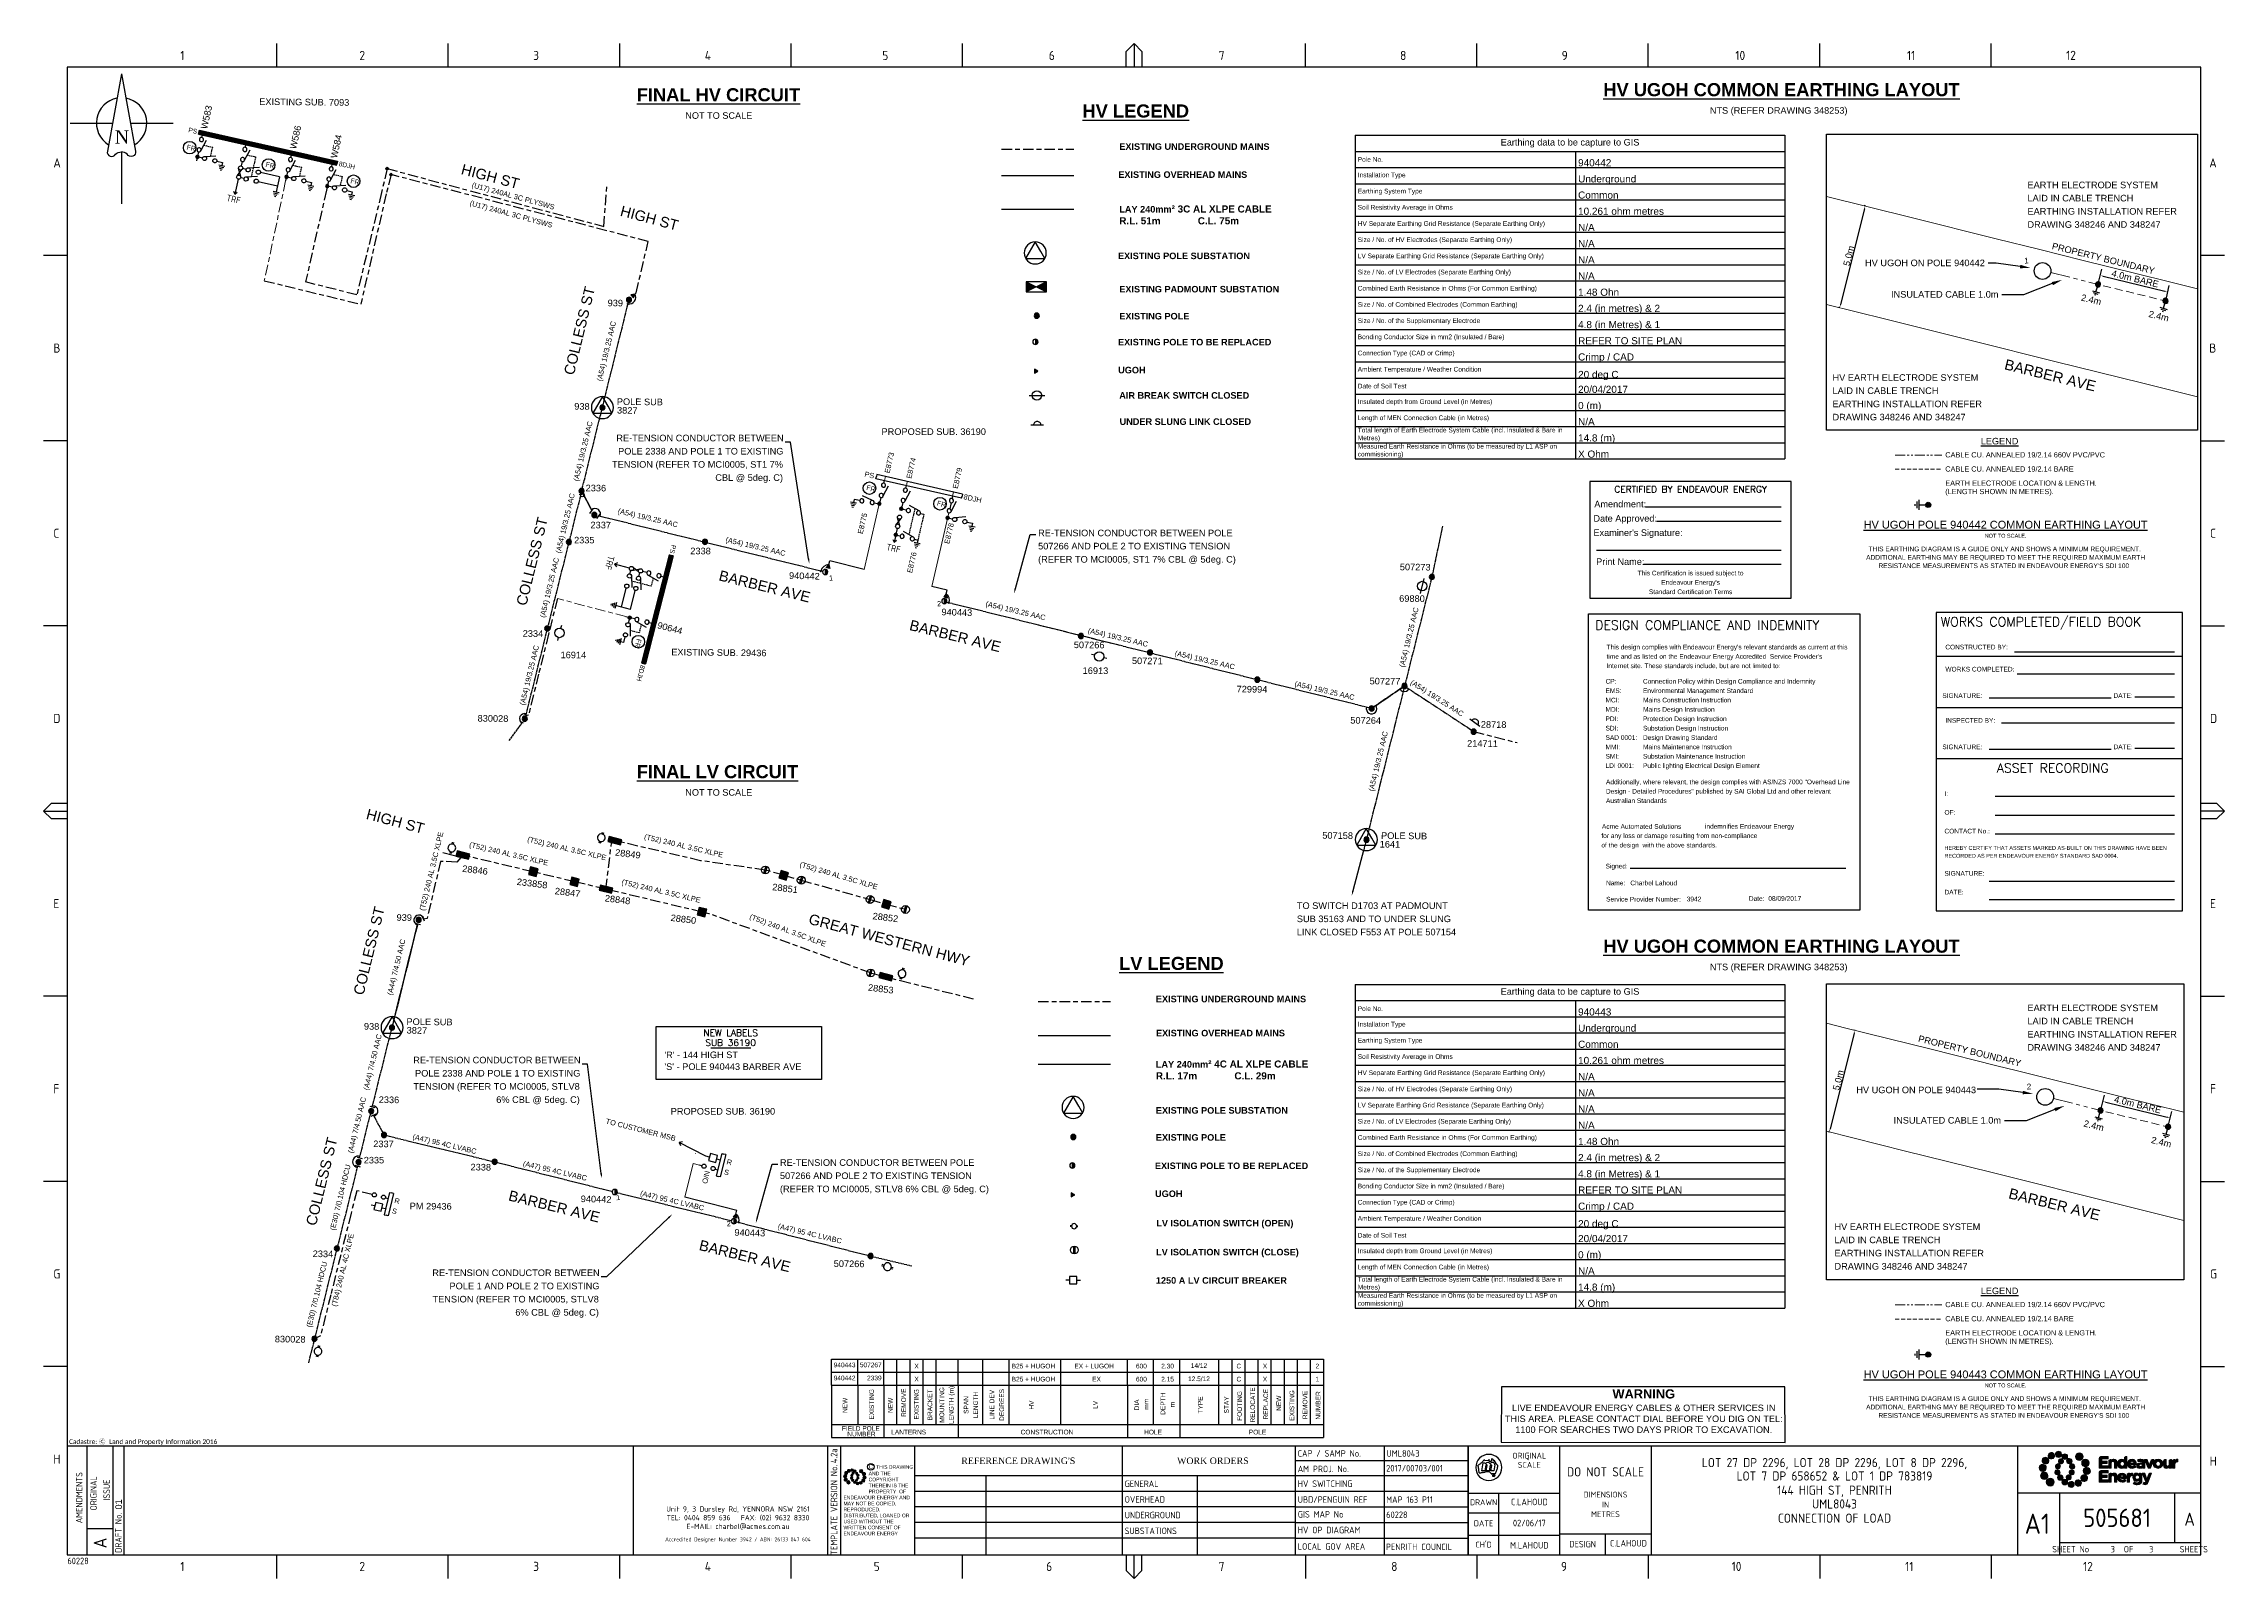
# Paper-space layout 'A1 Page 3' of a CAD drawing. Header units: metres, sheet in millimetres. Extents: x -21 to 813, y -3 to 583.
import ezdxf
from ezdxf import colors
from ezdxf.entities.mleader import LeaderData, LeaderLine
from ezdxf.enums import TextEntityAlignment as Align
from ezdxf.math import Vec2, Vec3

# ---------------------------------------------------------------- set-up
doc = ezdxf.new("R2010")
doc.units = ezdxf.units.M
for name, pattern in [('A', [0]), ('Cable Exist OH', [1, 1, 0]), ('Cable Exist UG', [8.2, 4, -1.2, 1.8, -1.2]), ('CENTERX2', [4, 2.5, -0.5, 0.5, -0.5]), ('DASHED', [0.75, 0.5, -0.25]), ('PHANTOM2', [1.25, 0.625, -0.125, 0.125, -0.125, 0.125, -0.125])]:
    doc.linetypes.add(name, pattern=pattern)
doc.layers.get('0').update_dxf_attribs({"color": 6})
doc.layers.add('Cadastre Roads_SP_EXT', color=9, linetype='Continuous', lineweight=5)
for name, color, linetype in [('Earthing_SP_Misc', 7, 'Continuous'), ('Equip_HV_EXT', 7, 'Continuous'), ('Equip_HV_LV_EXT', 7, 'Continuous'), ('Equip_HV_NEW', 2, 'Continuous'), ('Equip_LV_EXT', 7, 'Continuous'), ('Equip_LV_NEW', 2, 'Continuous'), ('Equip_SP_HV_EXT', 7, 'Continuous'), ('Equip_SP_LV_EXT', 7, 'Continuous'), ('Equip_SP_LV_NEW', 2, 'Continuous'), ('Mains_HV_EXT', 7, 'Continuous'), ('Mains_HV_NEW_U97', 2, 'Continuous'), ('Mains_LV_EXT', 7, 'Continuous'), ('Mains_LV_NEW_T84', 2, 'Continuous'), ('Notes', 7, 'Continuous'), ('Span_SP_EXT', 7, 'Continuous'), ('Sub_LV_EXT', 7, 'Continuous'), ('Sub_LV_NEW', 2, 'Continuous'), ('Sub_SP_EXT', 7, 'Continuous'), ('Sub_SP_TR_HV_LV_EXT', 7, 'Continuous'), ('Sub_SP_TR_HV_LV_SL_LS_EXT', 7, 'Continuous'), ('SupportsOH_SP_EXT', 7, 'Continuous'), ('SupportsOH_SP_TR_HV_LV_SL_EXT', 7, 'Continuous'), ('SupportsOH_SP_TR_HV_LV_SL_NEW', 2, 'Continuous'), ('SupportsUG_SP_EXT', 7, 'Continuous'), ('SupportsUG_SP_LV_EXT', 7, 'Continuous'), ('SupportsUG_SP_LV_SL_EXT', 7, 'Continuous')]:
    doc.layers.add(name, color=color, linetype=linetype)
doc.styles.add('Annotative', font='arial.ttf')
doc.styles.add('ARIAL', font='arial.ttf', dxfattribs={"height": 2})
doc.styles.add('COLUMN_LABEL', font='arial.ttf')
doc.styles.add('Elec', font='romand__.ttf')
doc.styles.add('HVSW_LABEL', font='arial.ttf')
doc.styles.add('iecARIAL', font='arial.ttf', dxfattribs={"height": 2})
doc.styles.add('iecISOCP', font='isocp.shx')
doc.styles.add('iecNAME', font='times.ttf')
doc.styles.add('iecTimesNewRoman', font='times.ttf')
doc.styles.add('IESYMBOL1', font='isocp.shx')
doc.styles.add('ISO3098B', font='ISO3098B.SHX', dxfattribs={"width": 0.9, "height": 2.5})
doc.styles.add('POLE_LABEL', font='arial.ttf')
doc.styles.get("Standard").update_dxf_attribs({"font": 'arial.ttf'})
doc.styles.add('SWG_LABEL', font='arial.ttf')
doc.styles.add('SWITCH_LABEL', font='arial.ttf', dxfattribs={"height": 2.5})
doc.linetypes.add('Cable New UG', pattern='A,7,-0.25,["x",Standard,S=2,R=0,X=0.2,Y=-0.8],-2.1', length=9.35)
doc.dimstyles.new('Dimensions', dxfattribs={"dimtxt": 1.26, "dimasz": 0.6, "dimexe": 1.25, "dimexo": 0.625, "dimgap": 1.25, "dimtad": 0, "dimdec": 1, "dimzin": 12, "dimdsep": 46, "dimtxsty": 'Annotative', "dimcen": 0, "dimclrd": 7, "dimclrt": 7, "dimadec": 0, "dimazin": 0, "dimtfac": 1, "dimtdec": 1, "dimtix": 1, "dimtmove": 0, "dimatfit": 3, "dimfxl": 1, "dimtvp": 0.75, "dimtolj": 1, "dimtzin": 0, "dimarcsym": 0})
doc.dimstyles.get("Standard").update_dxf_attribs({"dimtxt": 0.18, "dimasz": 0.18, "dimexe": 0.18, "dimexo": 0.0625, "dimgap": 0.09, "dimtad": 0, "dimtih": 1, "dimtoh": 1, "dimdec": 4, "dimzin": 0, "dimdsep": 46, "dimtxsty": 'Standard', "dimcen": 0.09, "dimadec": 0, "dimazin": 0, "dimtfac": 1, "dimtdec": 4, "dimtofl": 0, "dimtmove": 0, "dimatfit": 3, "dimfxl": 1, "dimtolj": 1, "dimtzin": 0, "dimarcsym": 0})

psp = doc.layouts.new('A1 Page 3')

# ---------------------------------------------------------------- texts
at = {"layer": 'Notes', "color": 7, "style": 'ARIAL'}
for s, p in [('CABLE CU. ANNEALED 19/2.14 660V PVC/PVC', (706.15, 425.28)), ('CABLE CU. ANNEALED 19/2.14 BARE', (706.15, 419.87)), ('(LENGTH SHOWN IN METRES).', (706.15, 411.25)), ('EARTH ELECTRODE LOCATION & LENGTH.', (706.15, 414.46)), ('CABLE CU. ANNEALED 19/2.14 660V PVC/PVC', (706.15, 100.61)), ('CABLE CU. ANNEALED 19/2.14 BARE', (706.15, 95.2)), ('EARTH ELECTRODE LOCATION & LENGTH.', (706.15, 89.8)), ('(LENGTH SHOWN IN METRES).', (706.15, 86.58))]:
    psp.add_text(s, height=2, dxfattribs=at).set_placement(p)
at = {"layer": 'Notes', "style": 'ARIAL'}
for p in [(726.89, 431.51), (726.89, 106.84)]:
    psp.add_text('%%ULEGEND', height=2.5, dxfattribs=at).set_placement(p, align=Align.MIDDLE_CENTER)
for s, p in [('%%UHV UGOH POLE 940442 COMMON EARTHING LAYOUT', (729.2, 397.18)), ('%%UHV UGOH POLE 940443 COMMON EARTHING LAYOUT', (729.2, 72.52))]:
    psp.add_text(s, height=3, dxfattribs=at).set_placement(p, align=Align.BOTTOM_CENTER)
at = {"layer": 'Notes', "color": 7, "style": 'ARIAL'}
for p in [(729.2, 394.16), (729.2, 69.5)]:
    psp.add_text('NOT TO SCALE.', height=1.5, dxfattribs=at).set_placement(p, align=Align.BOTTOM_CENTER)
for s, p in [('ADDITIONAL EARTHING MAY BE REQUIRED TO MEET THE REQUIRED MAXIMUM EARTH', (729.2, 387.1)), ('THIS EARTHING DIAGRAM IS A GUIDE ONLY AND SHOWS A MINIMUM REQUIREMENT. ', (729.2, 390.31)), ("RESISTANCE MEASUREMENTS AS STATED IN ENDEAVOUR ENERGY'S SDI 100  ", (729.2, 383.89)), ('ADDITIONAL EARTHING MAY BE REQUIRED TO MEET THE REQUIRED MAXIMUM EARTH', (729.2, 62.44)), ('THIS EARTHING DIAGRAM IS A GUIDE ONLY AND SHOWS A MINIMUM REQUIREMENT. ', (729.2, 65.65)), ("RESISTANCE MEASUREMENTS AS STATED IN ENDEAVOUR ENERGY'S SDI 100  ", (729.2, 59.22))]:
    psp.add_text(s, height=1.8, dxfattribs=at).set_placement(p, align=Align.MIDDLE_CENTER)
at = {"layer": 'Notes', "attachment_point": 1, "style": 'ARIAL'}
for s, insert, char_height, width in [('{\\fArial|b1|i0|c0|p34;\\LHV UGOH COMMON EARTHING LAYOUT}', (575.46, 568.3), 5, 264.9121), ('NTS (REFER DRAWING 348253)', (616.19, 559.11), 2.5, 148.0822), ('{\\fArial|b1|i0|c0|p34;\\LLV LEGEND}', (390.42, 234.45), 5, 148.0822), ('{\\fArial|b1|i0|c0|p34;\\LHV UGOH COMMON EARTHING LAYOUT}', (575.46, 241.05), 5, 264.9121), ('NTS (REFER DRAWING 348253)', (616.19, 231.85), 2.5, 148.0822), ('{\\fArial|b1|i0|c0|p34;EXISTING UNDERGROUND MAINS}', (404.49, 219.6), 2.5, 148.0822), ('{\\fArial|b1|i0|c0|p34;EXISTING OVERHEAD MAINS}', (404.52, 206.57), 2.5, 148.0822), ('{\\fArial|b1|i0|c0|p34;LAY 240mm\\H1.0833x;² 4C AL XLPE CABLE\\PR.L. 17m^I^IC.L. 29m}', (404.49, 194.86), 2.5, 148.0822), ('{\\fArial|b1|i0|c0|p34;EXISTING POLE SUBSTATION}', (404.49, 177.03), 2.5, 148.0822), ('{\\fArial|b1|i0|c0|p34;EXISTING POLE}', (404.49, 166.71), 2.5, 148.0822), ('{\\fArial|b1|i0|c0|p34;EXISTING POLE TO BE REPLACED}', (404.11, 155.87), 2.5, 148.0822), ('{\\fArial|b1|i0|c0|p34;UGOH}', (404.18, 145.19), 2.5, 148.0822), ('{\\fArial|b1|i0|c0|p34;LV ISOLATION SWITCH (OPEN)}', (404.65, 133.95), 2.5, 148.0822), ('{\\fArial|b1|i0|c0|p34;LV ISOLATION SWITCH (CLOSE)}', (404.58, 122.89), 2.5, 148.0822), ('{\\fArial|b1|i0|c0|p34;1250 A LV CIRCUIT BREAKER}', (404.49, 112.06), 2.5, 148.0822)]:
    psp.add_mtext(s, dxfattribs=dict(at, insert=insert, char_height=char_height, width=width))

# ---------------------------------------------------------------- blocks, each defined once
blk = doc.blocks.new('NorthPnt 11(NP11)')
for p, q in [((-19.7, 0.02), (-3.49, 0)), ((3.32, 0), (19.7, -0.02)), ((-0.08, -10.94), (-0.08, -30.8))]:
    blk.add_line(p, q)
for points in [[(-0.08, 18.81), (-5.43, -10.68, 0.877048), (-2.29, -11.9, -0.1543), (-0.08, -10.94, 0.090511)], [(-0.08, 18.81), (5.26, -10.68, -0.877048), (2.13, -11.9, 0.1543), (-0.08, -10.94, -0.090511)]]:
    blk.add_lwpolyline(points, format="xyb")
for start, end in [(100.5988, 238.86433), (300.09942, 80.43745)]:
    blk.add_arc((0, 0), 9.64, start, end)
at = {"color": 7, "style": 'iecNAME'}
blk.add_text('N', height=5.02, dxfattribs=at).set_placement((-2.62, -7.82))
blk = doc.blocks.new('A$C30A46249')
at = {"color": 7, "lineweight": -3, "insert": (6.92, 4.97), "char_height": 1.79, "attachment_point": 7, "line_spacing_factor": 1.2}
blk.add_mtext('{\\fCalibri|b0|i0|c0|p34;\\C256;Cadastre: \\fMS Gothic|b0|i0|c128|p49;\\C250;\\c2236962;Ⓒ\\fMS Gothic|b0|i0|c0|p49; \\fCalibri|b0|i0|c0|p34;\\C256;Land and Property Information 2016}', dxfattribs=at)
blk = doc.blocks.new('EE_LOGO_SMALL')
at = {"layer": 'Notes'}
h = blk.add_hatch(color=256, dxfattribs=at)
edge = h.paths.add_edge_path()
edge.add_spline(control_points=[(-8.4, 2), (-9.2, 2), (-9.8, 1.4), (-9.8, 0.7), (-9.9, -0.1), (-9.3, -0.7), (-8.6, -0.8), (-7.8, -0.8), (-7.2, -0.2), (-7.1, 0.5), (-7.1, 1.3), (-7.7, 1.9), (-8.4, 2)], knot_values=[0, 0, 0, 0, 1, 1, 1, 2, 2, 2, 3, 3, 3, 4, 4, 4, 4], degree=3, periodic=0)
h = blk.add_hatch(color=256, dxfattribs=at)
edge = h.paths.add_edge_path()
edge.add_spline(control_points=[(-6.8, 4.5), (-7.4, 4.8), (-8.2, 4.6), (-8.6, 4), (-8.9, 3.4), (-8.7, 2.6), (-8.1, 2.2), (-7.5, 1.9), (-6.7, 2.1), (-6.3, 2.7), (-6, 3.3), (-6.2, 4.1), (-6.8, 4.5)], knot_values=[0, 0, 0, 0, 1, 1, 1, 2, 2, 2, 3, 3, 3, 4, 4, 4, 4], degree=3, periodic=0)
h = blk.add_hatch(color=256, dxfattribs=at)
edge = h.paths.add_edge_path()
edge.add_spline(control_points=[(-4.2, 5.9), (-4.6, 6.5), (-5.3, 6.6), (-5.9, 6.3), (-6.4, 5.9), (-6.6, 5.1), (-6.2, 4.6), (-5.9, 4), (-5.1, 3.8), (-4.6, 4.2), (-4, 4.6), (-3.8, 5.3), (-4.2, 5.9)], knot_values=[0, 0, 0, 0, 1, 1, 1, 2, 2, 2, 3, 3, 3, 4, 4, 4, 4], degree=3, periodic=0)
h = blk.add_hatch(color=256, dxfattribs=at)
edge = h.paths.add_edge_path()
edge.add_spline(control_points=[(-1.3, 5.9), (-1.4, 6.5), (-2, 7), (-2.6, 6.9), (-3.3, 6.9), (-3.7, 6.3), (-3.7, 5.6), (-3.6, 5), (-3, 4.5), (-2.4, 4.6), (-1.7, 4.7), (-1.3, 5.2), (-1.3, 5.9)], knot_values=[0, 0, 0, 0, 1, 1, 1, 2, 2, 2, 3, 3, 3, 4, 4, 4, 4], degree=3, periodic=0)
h = blk.add_hatch(color=256, dxfattribs=at)
edge = h.paths.add_edge_path()
edge.add_spline(control_points=[(-2.5, 2.1), (-3, 2.2), (-3.5, 1.9), (-3.6, 1.3), (-3.7, 0.8), (-3.4, 0.3), (-2.9, 0.2), (-2.4, 0.1), (-1.9, 0.4), (-1.8, 0.9), (-1.7, 1.5), (-2, 2), (-2.5, 2.1)], knot_values=[0, 0, 0, 0, 1, 1, 1, 2, 2, 2, 3, 3, 3, 4, 4, 4, 4], degree=3, periodic=0)
h = blk.add_hatch(color=256, dxfattribs=at)
edge = h.paths.add_edge_path()
edge.add_spline(control_points=[(1, 4.9), (1, 4.3), (0.5, 3.8), (-0.1, 3.8), (-0.7, 3.8), (-1.2, 4.3), (-1.2, 4.9), (-1.2, 5.5), (-0.7, 6), (-0.1, 6), (0.5, 6), (1, 5.5), (1, 4.9)], knot_values=[0, 0, 0, 0, 1, 1, 1, 2, 2, 2, 3, 3, 3, 4, 4, 4, 4], degree=3, periodic=0)
edge = h.paths.add_edge_path()
edge.add_spline(control_points=[(-1.4, 4), (-1.9, 4.1), (-2.4, 3.8), (-2.5, 3.3), (-2.6, 2.7), (-2.3, 2.2), (-1.8, 2.1), (-1.3, 2), (-0.7, 2.3), (-0.6, 2.9), (-0.5, 3.4), (-0.9, 3.9), (-1.4, 4)], knot_values=[0, 0, 0, 0, 1, 1, 1, 2, 2, 2, 3, 3, 3, 4, 4, 4, 4], degree=3, periodic=0)
h = blk.add_hatch(color=256, dxfattribs=at)
edge = h.paths.add_edge_path()
edge.add_spline(control_points=[(2.3, 2.4), (2.8, 2.8), (2.8, 3.4), (2.4, 3.9), (2, 4.3), (1.4, 4.3), (0.9, 3.9), (0.5, 3.6), (0.5, 2.9), (0.9, 2.5), (1.2, 2), (1.9, 2), (2.3, 2.4)], knot_values=[0, 0, 0, 0, 1, 1, 1, 2, 2, 2, 3, 3, 3, 4, 4, 4, 4], degree=3, periodic=0)
edge = h.paths.add_edge_path()
edge.add_spline(control_points=[(1, 4.9), (1, 4.3), (0.5, 3.8), (-0.1, 3.8), (-0.7, 3.8), (-1.2, 4.3), (-1.2, 4.9), (-1.2, 5.5), (-0.7, 6), (-0.1, 6), (0.5, 6), (1, 5.5), (1, 4.9)], knot_values=[0, 0, 0, 0, 1, 1, 1, 2, 2, 2, 3, 3, 3, 4, 4, 4, 4], degree=3, periodic=0)
h = blk.add_hatch(color=256, dxfattribs=at)
edge = h.paths.add_edge_path()
edge.add_spline(control_points=[(1, 4.9), (1, 4.3), (0.5, 3.8), (-0.1, 3.8), (-0.7, 3.8), (-1.2, 4.3), (-1.2, 4.9), (-1.2, 5.5), (-0.7, 6), (-0.1, 6), (0.5, 6), (1, 5.5), (1, 4.9)], knot_values=[0, 0, 0, 0, 1, 1, 1, 2, 2, 2, 3, 3, 3, 4, 4, 4, 4], degree=3, periodic=0)
edge = h.paths.add_edge_path(flags=16)
edge.add_spline(control_points=[(1, 4.9), (1, 4.3), (0.5, 3.8), (-0.1, 3.8), (-0.7, 3.8), (-1.2, 4.3), (-1.2, 4.9), (-1.2, 5.5), (-0.7, 6), (-0.1, 6), (0.5, 6), (1, 5.5), (1, 4.9)], knot_values=[0, 0, 0, 0, 1, 1, 1, 2, 2, 2, 3, 3, 3, 4, 4, 4, 4], degree=3, periodic=0)
h = blk.add_hatch(color=256, dxfattribs=at)
edge = h.paths.add_edge_path()
edge.add_spline(control_points=[(3, 0.2), (3.5, 0.3), (3.8, 0.9), (3.7, 1.4), (3.6, 1.9), (3, 2.3), (2.5, 2.1), (1.9, 2), (1.6, 1.4), (1.8, 0.9), (1.9, 0.4), (2.5, 0.1), (3, 0.2)], knot_values=[0, 0, 0, 0, 1, 1, 1, 2, 2, 2, 3, 3, 3, 4, 4, 4, 4], degree=3, periodic=0)
h = blk.add_hatch(color=256, dxfattribs=at)
edge = h.paths.add_edge_path()
edge.add_spline(control_points=[(7, 4.9), (7, 4), (6.3, 3.4), (5.5, 3.4), (4.6, 3.4), (4, 4), (4, 4.9), (4, 5.7), (4.6, 6.4), (5.5, 6.4), (6.3, 6.4), (7, 5.7), (7, 4.9)], knot_values=[0, 0, 0, 0, 1, 1, 1, 2, 2, 2, 3, 3, 3, 4, 4, 4, 4], degree=3, periodic=0)
h = blk.add_hatch(color=256, dxfattribs=at)
edge = h.paths.add_edge_path()
edge.add_spline(control_points=[(8.4, 1.1), (9.1, 1.5), (9.4, 2.3), (9.1, 3), (8.8, 3.7), (7.9, 4.1), (7.2, 3.8), (6.5, 3.4), (6.2, 2.6), (6.5, 1.9), (6.8, 1.2), (7.7, 0.8), (8.4, 1.1)], knot_values=[0, 0, 0, 0, 1, 1, 1, 2, 2, 2, 3, 3, 3, 4, 4, 4, 4], degree=3, periodic=0)
h = blk.add_hatch(color=256, dxfattribs=at)
edge = h.paths.add_edge_path()
edge.add_spline(control_points=[(8.3, -1.9), (9, -1.9), (9.7, -1.4), (9.7, -0.6), (9.7, 0.1), (9.2, 0.8), (8.4, 0.8), (7.7, 0.8), (7, 0.3), (7, -0.5), (6.9, -1.2), (7.5, -1.9), (8.3, -1.9)], knot_values=[0, 0, 0, 0, 1, 1, 1, 2, 2, 2, 3, 3, 3, 4, 4, 4, 4], degree=3, periodic=0)
h = blk.add_hatch(color=256, dxfattribs=at)
edge = h.paths.add_edge_path()
edge.add_spline(control_points=[(-8.5, -1.1), (-9.2, -1.4), (-9.6, -2.3), (-9.3, -3), (-8.9, -3.7), (-8.1, -4), (-7.4, -3.7), (-6.7, -3.4), (-6.3, -2.5), (-6.6, -1.8), (-7, -1.1), (-7.8, -0.8), (-8.5, -1.1)], knot_values=[0, 0, 0, 0, 1, 1, 1, 2, 2, 2, 3, 3, 3, 4, 4, 4, 4], degree=3, periodic=0)
h = blk.add_hatch(color=256, dxfattribs=at)
edge = h.paths.add_edge_path()
edge.add_spline(control_points=[(-7.1, -4.8), (-7.1, -4), (-6.5, -3.3), (-5.6, -3.3), (-4.8, -3.3), (-4.1, -4), (-4.1, -4.8), (-4.1, -5.7), (-4.8, -6.3), (-5.6, -6.3), (-6.5, -6.3), (-7.1, -5.7), (-7.1, -4.8)], knot_values=[0, 0, 0, 0, 1, 1, 1, 2, 2, 2, 3, 3, 3, 4, 4, 4, 4], degree=3, periodic=0)
h = blk.add_hatch(color=256, dxfattribs=at)
edge = h.paths.add_edge_path()
edge.add_spline(control_points=[(-3.1, -0.2), (-3.7, -0.3), (-4, -0.8), (-3.8, -1.4), (-3.7, -1.9), (-3.2, -2.2), (-2.6, -2.1), (-2.1, -1.9), (-1.8, -1.4), (-1.9, -0.9), (-2.1, -0.3), (-2.6, 0), (-3.1, -0.2)], knot_values=[0, 0, 0, 0, 1, 1, 1, 2, 2, 2, 3, 3, 3, 4, 4, 4, 4], degree=3, periodic=0)
h = blk.add_hatch(color=256, dxfattribs=at)
edge = h.paths.add_edge_path()
edge.add_spline(control_points=[(-2.5, -2.3), (-2.9, -2.7), (-3, -3.4), (-2.6, -3.8), (-2.2, -4.2), (-1.5, -4.3), (-1.1, -3.9), (-0.7, -3.5), (-0.6, -2.8), (-1, -2.4), (-1.4, -2), (-2, -1.9), (-2.5, -2.3)], knot_values=[0, 0, 0, 0, 1, 1, 1, 2, 2, 2, 3, 3, 3, 4, 4, 4, 4], degree=3, periodic=0)
h = blk.add_hatch(color=256, dxfattribs=at)
edge = h.paths.add_edge_path()
edge.add_spline(control_points=[(-1.2, -4.8), (-1.2, -4.2), (-0.7, -3.7), (-0.1, -3.7), (0.5, -3.7), (1, -4.2), (1, -4.8), (1, -5.4), (0.5, -5.9), (-0.1, -5.9), (-0.7, -5.9), (-1.2, -5.4), (-1.2, -4.8)], knot_values=[0, 0, 0, 0, 1, 1, 1, 2, 2, 2, 3, 3, 3, 4, 4, 4, 4], degree=3, periodic=0)
h = blk.add_hatch(color=256, dxfattribs=at)
edge = h.paths.add_edge_path()
edge.add_spline(control_points=[(1.2, -3.9), (1.7, -4.1), (2.2, -3.7), (2.3, -3.2), (2.5, -2.7), (2.1, -2.2), (1.6, -2.1), (1.1, -2), (0.6, -2.3), (0.5, -2.8), (0.4, -3.3), (0.7, -3.8), (1.2, -3.9)], knot_values=[0, 0, 0, 0, 1, 1, 1, 2, 2, 2, 3, 3, 3, 4, 4, 4, 4], degree=3, periodic=0)
h = blk.add_hatch(color=256, dxfattribs=at)
edge = h.paths.add_edge_path()
edge.add_spline(control_points=[(1.2, -5.8), (1.3, -6.5), (1.8, -6.9), (2.5, -6.9), (3.1, -6.8), (3.6, -6.2), (3.5, -5.6), (3.4, -5), (2.9, -4.5), (2.2, -4.6), (1.6, -4.6), (1.1, -5.2), (1.2, -5.8)], knot_values=[0, 0, 0, 0, 1, 1, 1, 2, 2, 2, 3, 3, 3, 4, 4, 4, 4], degree=3, periodic=0)
h = blk.add_hatch(color=256, dxfattribs=at)
edge = h.paths.add_edge_path()
edge.add_spline(control_points=[(2.4, -2), (2.9, -2.1), (3.4, -1.8), (3.5, -1.3), (3.6, -0.8), (3.3, -0.3), (2.8, -0.2), (2.2, -0.1), (1.7, -0.4), (1.6, -0.9), (1.5, -1.4), (1.8, -1.9), (2.4, -2)], knot_values=[0, 0, 0, 0, 1, 1, 1, 2, 2, 2, 3, 3, 3, 4, 4, 4, 4], degree=3, periodic=0)
h = blk.add_hatch(color=256, dxfattribs=at)
edge = h.paths.add_edge_path()
edge.add_spline(control_points=[(4, -5.8), (4.4, -6.4), (5.2, -6.6), (5.7, -6.2), (6.3, -5.8), (6.5, -5.1), (6.1, -4.5), (5.7, -4), (5, -3.8), (4.4, -4.2), (3.8, -4.5), (3.7, -5.3), (4, -5.8)], knot_values=[0, 0, 0, 0, 1, 1, 1, 2, 2, 2, 3, 3, 3, 4, 4, 4, 4], degree=3, periodic=0)
h = blk.add_hatch(color=256, dxfattribs=at)
edge = h.paths.add_edge_path()
edge.add_spline(control_points=[(6.7, -4.4), (7.3, -4.8), (8.1, -4.6), (8.4, -4), (8.8, -3.3), (8.6, -2.6), (8, -2.2), (7.3, -1.8), (6.6, -2.1), (6.2, -2.7), (5.8, -3.3), (6, -4.1), (6.7, -4.4)], knot_values=[0, 0, 0, 0, 1, 1, 1, 2, 2, 2, 3, 3, 3, 4, 4, 4, 4], degree=3, periodic=0)
at = {"layer": 'Notes', "lineweight": 0}
for points in [[(1.8, 2.1), (1.8, 2.1)], [(-2, -2.1), (-2, -2.1)]]:
    blk.add_lwpolyline(points, dxfattribs=at)
for points in [[(-8.4, 2), (-9.2, 2), (-9.8, 1.4), (-9.8, 0.7), (-9.9, -0.1), (-9.3, -0.7), (-8.6, -0.8), (-7.8, -0.8), (-7.2, -0.2), (-7.1, 0.5), (-7.1, 1.3), (-7.7, 1.9), (-8.4, 2)], [(-6.8, 4.5), (-7.4, 4.8), (-8.2, 4.6), (-8.6, 4), (-8.9, 3.4), (-8.7, 2.6), (-8.1, 2.2), (-7.5, 1.9), (-6.7, 2.1), (-6.3, 2.7), (-6, 3.3), (-6.2, 4.1), (-6.8, 4.5)], [(-4.2, 5.9), (-4.6, 6.5), (-5.3, 6.6), (-5.9, 6.3), (-6.4, 5.9), (-6.6, 5.1), (-6.2, 4.6), (-5.9, 4), (-5.1, 3.8), (-4.6, 4.2), (-4, 4.6), (-3.8, 5.3), (-4.2, 5.9)], [(-1.3, 5.9), (-1.4, 6.5), (-2, 7), (-2.6, 6.9), (-3.3, 6.9), (-3.7, 6.3), (-3.7, 5.6), (-3.6, 5), (-3, 4.5), (-2.4, 4.6), (-1.7, 4.7), (-1.3, 5.2), (-1.3, 5.9)], [(-2.5, 2.1), (-3, 2.2), (-3.5, 1.9), (-3.6, 1.3), (-3.7, 0.8), (-3.4, 0.3), (-2.9, 0.2), (-2.4, 0.1), (-1.9, 0.4), (-1.8, 0.9), (-1.7, 1.5), (-2, 2), (-2.5, 2.1)], [(-1.4, 4), (-1.9, 4.1), (-2.4, 3.8), (-2.5, 3.3), (-2.6, 2.7), (-2.3, 2.2), (-1.8, 2.1), (-1.3, 2), (-0.7, 2.3), (-0.6, 2.9), (-0.5, 3.4), (-0.9, 3.9), (-1.4, 4)], [(1, 4.9), (1, 4.3), (0.5, 3.8), (-0.1, 3.8), (-0.7, 3.8), (-1.2, 4.3), (-1.2, 4.9), (-1.2, 5.5), (-0.7, 6), (-0.1, 6), (0.5, 6), (1, 5.5), (1, 4.9)], [(1, 4.9), (1, 4.3), (0.5, 3.8), (-0.1, 3.8), (-0.7, 3.8), (-1.2, 4.3), (-1.2, 4.9), (-1.2, 5.5), (-0.7, 6), (-0.1, 6), (0.5, 6), (1, 5.5), (1, 4.9)], [(2.3, 2.4), (2.8, 2.8), (2.8, 3.4), (2.4, 3.9), (2, 4.3), (1.4, 4.3), (0.9, 3.9), (0.5, 3.6), (0.5, 2.9), (0.9, 2.5), (1.2, 2), (1.9, 2), (2.3, 2.4)], [(3, 0.2), (3.5, 0.3), (3.8, 0.9), (3.7, 1.4), (3.6, 1.9), (3, 2.3), (2.5, 2.1), (1.9, 2), (1.6, 1.4), (1.8, 0.9), (1.9, 0.4), (2.5, 0.1), (3, 0.2)], [(7, 4.9), (7, 4), (6.3, 3.4), (5.5, 3.4), (4.6, 3.4), (4, 4), (4, 4.9), (4, 5.7), (4.6, 6.4), (5.5, 6.4), (6.3, 6.4), (7, 5.7), (7, 4.9)], [(8.4, 1.1), (9.1, 1.5), (9.4, 2.3), (9.1, 3), (8.8, 3.7), (7.9, 4.1), (7.2, 3.8), (6.5, 3.4), (6.2, 2.6), (6.5, 1.9), (6.8, 1.2), (7.7, 0.8), (8.4, 1.1)], [(8.3, -1.9), (9, -1.9), (9.7, -1.4), (9.7, -0.6), (9.7, 0.1), (9.2, 0.8), (8.4, 0.8), (7.7, 0.8), (7, 0.3), (7, -0.5), (6.9, -1.2), (7.5, -1.9), (8.3, -1.9)], [(-8.5, -1.1), (-9.2, -1.4), (-9.6, -2.3), (-9.3, -3), (-8.9, -3.7), (-8.1, -4), (-7.4, -3.7), (-6.7, -3.4), (-6.3, -2.5), (-6.6, -1.8), (-7, -1.1), (-7.8, -0.8), (-8.5, -1.1)], [(-7.1, -4.8), (-7.1, -4), (-6.5, -3.3), (-5.6, -3.3), (-4.8, -3.3), (-4.1, -4), (-4.1, -4.8), (-4.1, -5.7), (-4.8, -6.3), (-5.6, -6.3), (-6.5, -6.3), (-7.1, -5.7), (-7.1, -4.8)], [(-3.1, -0.2), (-3.7, -0.3), (-4, -0.8), (-3.8, -1.4), (-3.7, -1.9), (-3.2, -2.2), (-2.6, -2.1), (-2.1, -1.9), (-1.8, -1.4), (-1.9, -0.9), (-2.1, -0.3), (-2.6, 0), (-3.1, -0.2)], [(-2.5, -2.3), (-2.9, -2.7), (-3, -3.4), (-2.6, -3.8), (-2.2, -4.2), (-1.5, -4.3), (-1.1, -3.9), (-0.7, -3.5), (-0.6, -2.8), (-1, -2.4), (-1.4, -2), (-2, -1.9), (-2.5, -2.3)], [(-1.2, -4.8), (-1.2, -4.2), (-0.7, -3.7), (-0.1, -3.7), (0.5, -3.7), (1, -4.2), (1, -4.8), (1, -5.4), (0.5, -5.9), (-0.1, -5.9), (-0.7, -5.9), (-1.2, -5.4), (-1.2, -4.8)], [(1.2, -3.9), (1.7, -4.1), (2.2, -3.7), (2.3, -3.2), (2.5, -2.7), (2.1, -2.2), (1.6, -2.1), (1.1, -2), (0.6, -2.3), (0.5, -2.8), (0.4, -3.3), (0.7, -3.8), (1.2, -3.9)], [(1.2, -5.8), (1.3, -6.5), (1.8, -6.9), (2.5, -6.9), (3.1, -6.8), (3.6, -6.2), (3.5, -5.6), (3.4, -5), (2.9, -4.5), (2.2, -4.6), (1.6, -4.6), (1.1, -5.2), (1.2, -5.8)], [(2.4, -2), (2.9, -2.1), (3.4, -1.8), (3.5, -1.3), (3.6, -0.8), (3.3, -0.3), (2.8, -0.2), (2.2, -0.1), (1.7, -0.4), (1.6, -0.9), (1.5, -1.4), (1.8, -1.9), (2.4, -2)], [(4, -5.8), (4.4, -6.4), (5.2, -6.6), (5.7, -6.2), (6.3, -5.8), (6.5, -5.1), (6.1, -4.5), (5.7, -4), (5, -3.8), (4.4, -4.2), (3.8, -4.5), (3.7, -5.3), (4, -5.8)], [(6.7, -4.4), (7.3, -4.8), (8.1, -4.6), (8.4, -4), (8.8, -3.3), (8.6, -2.6), (8, -2.2), (7.3, -1.8), (6.6, -2.1), (6.2, -2.7), (5.8, -3.3), (6, -4.1), (6.7, -4.4)]]:
    blk.add_open_spline(points, degree=3, knots=[0, 0, 0, 0, 1, 1, 1, 2, 2, 2, 3, 3, 3, 4, 4, 4, 4], dxfattribs=at)
blk = doc.blocks.new('EE_COPYRIGHT_A1')
at = {"layer": 'Notes'}
blk.add_circle((9.53, -0.82), 1.15, dxfattribs=at)
at = {"xscale": 0.4, "yscale": 0.4, "zscale": 0.4}
blk.add_blockref('EE_LOGO_SMALL', (3.96, -4.29), dxfattribs=at)
at = {"layer": 'Notes', "insert": (0, 0), "char_height": 1.25, "width": 24.1208, "attachment_point": 1, "style": 'ARIAL'}
blk.add_mtext('\\pt8.75;               ^I{\\H1.2x;C } THIS DRAWING\\P\\pi-8.75,l8.75,t8.75,20;       ^IAND THE ^I\\P\\pi0,t8.75;COPYRIGHT\\P\\pi-8.75,t1.25,8.75;^I^ITHEREIN IS THE PROPERTY  OF \\P\\pi0,l0,t1.25;ENDEAVOUR ENERGY AND MAY NOT BE COPIED, REPRODUCED, DISTRIBUTED, LOANED OR USED WITHOUT THE WRITTEN CONSENT OF ENDEAVOUR ENERGY', dxfattribs=at)
blk = doc.blocks.new('EE_LOGO')
h = blk.add_hatch(color=7)
edge = h.paths.add_edge_path()
edge.add_spline(control_points=[(-25.34, 1.94), (-26.08, 1.98), (-26.72, 1.41), (-26.77, 0.66), (-26.81, -0.09), (-26.24, -0.72), (-25.49, -0.77), (-24.74, -0.81), (-24.1, -0.24), (-24.06, 0.51), (-24.02, 1.25), (-24.59, 1.89), (-25.34, 1.94)], knot_values=[0, 0, 0, 0, 1, 1, 1, 2, 2, 2, 3, 3, 3, 4, 4, 4, 4], degree=3, periodic=0)
h = blk.add_hatch(color=7)
edge = h.paths.add_edge_path()
edge.add_spline(control_points=[(-23.73, 4.46), (-24.34, 4.81), (-25.13, 4.61), (-25.49, 3.99), (-25.85, 3.38), (-25.64, 2.59), (-25.03, 2.23), (-24.41, 1.87), (-23.63, 2.08), (-23.27, 2.69), (-22.91, 3.31), (-23.12, 4.1), (-23.73, 4.46)], knot_values=[0, 0, 0, 0, 1, 1, 1, 2, 2, 2, 3, 3, 3, 4, 4, 4, 4], degree=3, periodic=0)
h = blk.add_hatch(color=7)
edge = h.paths.add_edge_path()
edge.add_spline(control_points=[(-21.12, 5.87), (-21.48, 6.44), (-22.24, 6.61), (-22.81, 6.24), (-23.37, 5.88), (-23.54, 5.12), (-23.17, 4.55), (-22.81, 3.98), (-22.05, 3.82), (-21.48, 4.19), (-20.92, 4.55), (-20.75, 5.31), (-21.12, 5.87)], knot_values=[0, 0, 0, 0, 1, 1, 1, 2, 2, 2, 3, 3, 3, 4, 4, 4, 4], degree=3, periodic=0)
h = blk.add_hatch(color=7)
edge = h.paths.add_edge_path()
edge.add_spline(control_points=[(-19.43, 2.06), (-19.94, 2.17), (-20.44, 1.84), (-20.55, 1.33), (-20.66, 0.82), (-20.34, 0.32), (-19.83, 0.21), (-19.32, 0.1), (-18.81, 0.42), (-18.71, 0.93), (-18.59, 1.44), (-18.92, 1.95), (-19.43, 2.06)], knot_values=[0, 0, 0, 0, 1, 1, 1, 2, 2, 2, 3, 3, 3, 4, 4, 4, 4], degree=3, periodic=0)
h = blk.add_hatch(color=7)
edge = h.paths.add_edge_path()
edge.add_spline(control_points=[(-18.27, 5.87), (-18.34, 6.5), (-18.91, 6.97), (-19.54, 6.9), (-20.18, 6.84), (-20.65, 6.27), (-20.58, 5.63), (-20.52, 4.99), (-19.95, 4.53), (-19.31, 4.59), (-18.67, 4.66), (-18.21, 5.23), (-18.27, 5.87)], knot_values=[0, 0, 0, 0, 1, 1, 1, 2, 2, 2, 3, 3, 3, 4, 4, 4, 4], degree=3, periodic=0)
h = blk.add_hatch(color=7)
edge = h.paths.add_edge_path()
edge.add_spline(control_points=[(-15.91, 4.86), (-15.91, 4.26), (-16.4, 3.77), (-17, 3.77), (-17.6, 3.77), (-18.08, 4.26), (-18.08, 4.86), (-18.08, 5.46), (-17.6, 5.95), (-17, 5.95), (-16.4, 5.95), (-15.91, 5.46), (-15.91, 4.86)], knot_values=[0, 0, 0, 0, 1, 1, 1, 2, 2, 2, 3, 3, 3, 4, 4, 4, 4], degree=3, periodic=0)
edge = h.paths.add_edge_path()
edge.add_spline(control_points=[(-18.29, 3.97), (-18.8, 4.08), (-19.3, 3.76), (-19.41, 3.25), (-19.52, 2.74), (-19.2, 2.23), (-18.69, 2.12), (-18.18, 2.01), (-17.67, 2.33), (-17.56, 2.84), (-17.45, 3.35), (-17.78, 3.86), (-18.29, 3.97)], knot_values=[0, 0, 0, 0, 1, 1, 1, 2, 2, 2, 3, 3, 3, 4, 4, 4, 4], degree=3, periodic=0)
h = blk.add_hatch(color=7)
edge = h.paths.add_edge_path()
edge.add_spline(control_points=[(-14.59, 2.36), (-14.16, 2.75), (-14.12, 3.41), (-14.51, 3.84), (-14.89, 4.27), (-15.55, 4.31), (-15.99, 3.93), (-16.42, 3.54), (-16.46, 2.88), (-16.07, 2.45), (-15.69, 2.01), (-15.02, 1.98), (-14.59, 2.36)], knot_values=[0, 0, 0, 0, 1, 1, 1, 2, 2, 2, 3, 3, 3, 4, 4, 4, 4], degree=3, periodic=0)
edge = h.paths.add_edge_path()
edge.add_spline(control_points=[(-15.91, 4.86), (-15.91, 4.26), (-16.4, 3.77), (-17, 3.77), (-17.6, 3.77), (-18.08, 4.26), (-18.08, 4.86), (-18.08, 5.46), (-17.6, 5.95), (-17, 5.95), (-16.4, 5.95), (-15.91, 5.46), (-15.91, 4.86)], knot_values=[0, 0, 0, 0, 1, 1, 1, 2, 2, 2, 3, 3, 3, 4, 4, 4, 4], degree=3, periodic=0)
h = blk.add_hatch(color=7)
edge = h.paths.add_edge_path()
edge.add_spline(control_points=[(-15.91, 4.86), (-15.91, 4.26), (-16.4, 3.77), (-17, 3.77), (-17.6, 3.77), (-18.08, 4.26), (-18.08, 4.86), (-18.08, 5.46), (-17.6, 5.95), (-17, 5.95), (-16.4, 5.95), (-15.91, 5.46), (-15.91, 4.86)], knot_values=[0, 0, 0, 0, 1, 1, 1, 2, 2, 2, 3, 3, 3, 4, 4, 4, 4], degree=3, periodic=0)
edge = h.paths.add_edge_path(flags=16)
edge.add_spline(control_points=[(-15.91, 4.86), (-15.91, 4.26), (-16.4, 3.77), (-17, 3.77), (-17.6, 3.77), (-18.08, 4.26), (-18.08, 4.86), (-18.08, 5.46), (-17.6, 5.95), (-17, 5.95), (-16.4, 5.95), (-15.91, 5.46), (-15.91, 4.86)], knot_values=[0, 0, 0, 0, 1, 1, 1, 2, 2, 2, 3, 3, 3, 4, 4, 4, 4], degree=3, periodic=0)
h = blk.add_hatch(color=7)
edge = h.paths.add_edge_path()
edge.add_spline(control_points=[(-13.94, 0.18), (-13.41, 0.32), (-13.09, 0.87), (-13.23, 1.4), (-13.37, 1.93), (-13.92, 2.25), (-14.45, 2.11), (-14.98, 1.97), (-15.3, 1.42), (-15.16, 0.89), (-15.02, 0.36), (-14.47, 0.04), (-13.94, 0.18)], knot_values=[0, 0, 0, 0, 1, 1, 1, 2, 2, 2, 3, 3, 3, 4, 4, 4, 4], degree=3, periodic=0)
h = blk.add_hatch(color=7)
edge = h.paths.add_edge_path()
edge.add_spline(control_points=[(-9.93, 4.86), (-9.93, 4.03), (-10.61, 3.35), (-11.44, 3.35), (-12.28, 3.35), (-12.95, 4.03), (-12.95, 4.86), (-12.95, 5.69), (-12.28, 6.37), (-11.44, 6.37), (-10.61, 6.37), (-9.93, 5.69), (-9.93, 4.86)], knot_values=[0, 0, 0, 0, 1, 1, 1, 2, 2, 2, 3, 3, 3, 4, 4, 4, 4], degree=3, periodic=0)
h = blk.add_hatch(color=7)
edge = h.paths.add_edge_path()
edge.add_spline(control_points=[(-8.55, 1.13), (-7.83, 1.45), (-7.5, 2.29), (-7.82, 3.01), (-8.14, 3.73), (-8.98, 4.06), (-9.7, 3.74), (-10.42, 3.42), (-10.75, 2.58), (-10.43, 1.86), (-10.11, 1.14), (-9.27, 0.81), (-8.55, 1.13)], knot_values=[0, 0, 0, 0, 1, 1, 1, 2, 2, 2, 3, 3, 3, 4, 4, 4, 4], degree=3, periodic=0)
h = blk.add_hatch(color=7)
edge = h.paths.add_edge_path()
edge.add_spline(control_points=[(-8.66, -1.92), (-7.91, -1.96), (-7.27, -1.39), (-7.23, -0.64), (-7.19, 0.1), (-7.76, 0.74), (-8.51, 0.78), (-9.25, 0.83), (-9.89, 0.26), (-9.94, -0.49), (-9.98, -1.24), (-9.41, -1.88), (-8.66, -1.92)], knot_values=[0, 0, 0, 0, 1, 1, 1, 2, 2, 2, 3, 3, 3, 4, 4, 4, 4], degree=3, periodic=0)
h = blk.add_hatch(color=7)
edge = h.paths.add_edge_path()
edge.add_spline(control_points=[(-3.85, 0.44), (-3.85, 0.44), (-3.85, 4.25), (-3.85, 4.3), (-3.85, 4.35), (-3.85, 4.86), (-3.29, 4.86), (-2.74, 4.86), (-0.49, 4.86), (-0.49, 4.86), (-0.49, 4.86), (-0.49, 4), (-0.49, 4), (-0.49, 4), (-2.89, 4), (-2.89, 4), (-2.89, 4), (-2.89, 3.1), (-2.89, 3.1), (-2.89, 3.1), (-0.8, 3.1), (-0.8, 3.1), (-0.8, 3.1), (-0.8, 2.23), (-0.8, 2.23), (-0.8, 2.23), (-2.89, 2.23), (-2.89, 2.23), (-2.89, 2.23), (-2.89, 1.31), (-2.89, 1.31), (-2.89, 1.31), (-0.49, 1.31), (-0.49, 1.31), (-0.49, 1.31), (-0.49, 0.44), (-0.49, 0.44), (-0.49, 0.44), (-3.85, 0.44), (-3.85, 0.44)], knot_values=[0, 0, 0, 0, 1, 1, 1, 2, 2, 2, 3, 3, 3, 4, 4, 4, 5, 5, 5, 6, 6, 6, 7, 7, 7, 8, 8, 8, 9, 9, 9, 10, 10, 10, 11, 11, 11, 12, 12, 12, 13, 13, 13, 13], degree=3, periodic=0)
h = blk.add_hatch(color=7)
edge = h.paths.add_edge_path()
edge.add_spline(control_points=[(1.94, 0.44), (1.94, 0.44), (1.94, 2.33), (1.94, 2.33), (1.94, 2.78), (1.73, 3.02), (1.36, 3.02), (1, 3.02), (0.76, 2.78), (0.76, 2.33), (0.76, 2.33), (0.76, 0.44), (0.76, 0.44), (0.76, 0.44), (-0.2, 0.44), (-0.2, 0.44), (-0.2, 0.44), (-0.2, 3.21), (-0.2, 3.27), (-0.2, 3.33), (-0.2, 3.82), (0.36, 3.82), (0.76, 3.82), (0.76, 3.82), (0.76, 3.82), (0.76, 3.82), (0.76, 3.35), (0.76, 3.35), (0.98, 3.63), (1.27, 3.89), (1.75, 3.89), (2.48, 3.89), (2.9, 3.41), (2.9, 2.63), (2.9, 2.63), (2.9, 0.44), (2.9, 0.44), (2.9, 0.44), (1.94, 0.44), (1.94, 0.44)], knot_values=[0, 0, 0, 0, 1, 1, 1, 2, 2, 2, 3, 3, 3, 4, 4, 4, 5, 5, 5, 6, 6, 6, 7, 7, 7, 8, 8, 8, 9, 9, 9, 10, 10, 10, 11, 11, 11, 12, 12, 12, 13, 13, 13, 13], degree=3, periodic=0)
h = blk.add_hatch(color=7)
edge = h.paths.add_edge_path(flags=16)
edge.add_spline(control_points=[(5.8, 2.13), (5.8, 2.69), (5.43, 3.07), (4.98, 3.07), (4.53, 3.07), (4.15, 2.7), (4.15, 2.13), (4.15, 2.13), (4.15, 2.12), (4.15, 2.12), (4.15, 1.56), (4.53, 1.19), (4.98, 1.19), (5.43, 1.19), (5.8, 1.56), (5.8, 2.12), (5.8, 2.12), (5.8, 2.13), (5.8, 2.13)], knot_values=[0, 0, 0, 0, 1, 1, 1, 2, 2, 2, 3, 3, 3, 4, 4, 4, 5, 5, 5, 6, 6, 6, 6], degree=3, periodic=0)
edge = h.paths.add_edge_path()
edge.add_spline(control_points=[(5.79, 0.44), (5.79, 0.44), (5.79, 0.92), (5.79, 0.92), (5.55, 0.6), (5.23, 0.37), (4.73, 0.37), (3.94, 0.37), (3.19, 0.99), (3.19, 2.12), (3.19, 2.12), (3.19, 2.13), (3.19, 2.13), (3.19, 3.26), (3.93, 3.88), (4.73, 3.88), (5.24, 3.88), (5.56, 3.65), (5.79, 3.38), (5.79, 3.38), (5.79, 4.27), (5.79, 4.3), (5.79, 4.34), (5.79, 4.86), (6.34, 4.86), (6.73, 4.86), (6.75, 4.86), (6.75, 4.86), (6.75, 4.86), (6.75, 0.44), (6.75, 0.44), (6.75, 0.44), (5.79, 0.44), (5.79, 0.44)], knot_values=[0, 0, 0, 0, 1, 1, 1, 2, 2, 2, 3, 3, 3, 4, 4, 4, 5, 5, 5, 6, 6, 6, 7, 7, 7, 8, 8, 8, 9, 9, 9, 10, 10, 10, 11, 11, 11, 11], degree=3, periodic=0)
h = blk.add_hatch(color=7)
edge = h.paths.add_edge_path()
edge.add_spline(control_points=[(8.69, 3.89), (7.7, 3.89), (7.01, 3.09), (7.01, 2.13), (7.01, 2.13), (7.01, 2.12), (7.01, 2.12), (7.01, 1.08), (7.77, 0.37), (8.78, 0.37), (9.39, 0.37), (9.85, 0.61), (10.16, 1), (10.16, 1), (9.62, 1.48), (9.62, 1.48), (9.35, 1.24), (9.12, 1.14), (8.79, 1.14), (8.33, 1.13), (8, 1.49), (7.95, 1.86), (7.91, 2.18), (7.93, 2.29), (7.95, 2.43), (8.02, 2.85), (8.29, 3.12), (8.69, 3.12), (9.09, 3.12), (9.34, 2.83), (9.4, 2.4), (9.4, 2.4), (8.14, 2.4), (8.14, 2.4), (8.14, 2.4), (8.12, 1.8), (8.64, 1.8), (9.17, 1.8), (10.32, 1.8), (10.32, 1.8), (10.33, 1.89), (10.34, 1.95), (10.34, 2.04), (10.34, 2.04), (10.34, 2.05), (10.34, 2.05), (10.34, 3.01), (9.82, 3.89), (8.69, 3.89)], knot_values=[0, 0, 0, 0, 1, 1, 1, 2, 2, 2, 3, 3, 3, 4, 4, 4, 5, 5, 5, 6, 6, 6, 7, 7, 7, 8, 8, 8, 9, 9, 9, 10, 10, 10, 11, 11, 11, 12, 12, 12, 13, 13, 13, 14, 14, 14, 15, 15, 15, 16, 16, 16, 16], degree=3, periodic=0)
h = blk.add_hatch(color=7)
edge = h.paths.add_edge_path(flags=16)
edge.add_spline(control_points=[(12.69, 1.8), (12.53, 1.88), (12.31, 1.93), (12.08, 1.93), (11.67, 1.93), (11.42, 1.77), (11.42, 1.46), (11.42, 1.46), (11.42, 1.45), (11.42, 1.45), (11.42, 1.19), (11.63, 1.04), (11.94, 1.04), (12.39, 1.04), (12.69, 1.29), (12.69, 1.63), (12.69, 1.63), (12.69, 1.8), (12.69, 1.8)], knot_values=[0, 0, 0, 0, 1, 1, 1, 2, 2, 2, 3, 3, 3, 4, 4, 4, 5, 5, 5, 6, 6, 6, 6], degree=3, periodic=0)
edge = h.paths.add_edge_path()
edge.add_spline(control_points=[(12.67, 0.44), (12.67, 0.44), (12.67, 0.81), (12.67, 0.81), (12.44, 0.55), (12.12, 0.38), (11.65, 0.38), (11.01, 0.38), (10.49, 0.74), (10.49, 1.41), (10.49, 1.41), (10.49, 1.42), (10.49, 1.42), (10.49, 2.16), (11.05, 2.5), (11.85, 2.5), (12.19, 2.5), (12.44, 2.45), (12.68, 2.37), (12.68, 2.37), (12.68, 2.42), (12.68, 2.42), (12.68, 2.82), (12.43, 3.07), (11.95, 3.07), (11.59, 3.07), (11.33, 3), (11.02, 2.89), (11.02, 2.89), (10.78, 3.62), (10.78, 3.62), (11.15, 3.78), (11.52, 3.89), (12.09, 3.89), (13.14, 3.89), (13.6, 3.35), (13.6, 2.43), (13.6, 2.43), (13.6, 0.44), (13.6, 0.44), (13.6, 0.44), (12.67, 0.44), (12.67, 0.44)], knot_values=[0, 0, 0, 0, 1, 1, 1, 2, 2, 2, 3, 3, 3, 4, 4, 4, 5, 5, 5, 6, 6, 6, 7, 7, 7, 8, 8, 8, 9, 9, 9, 10, 10, 10, 11, 11, 11, 12, 12, 12, 13, 13, 13, 14, 14, 14, 14], degree=3, periodic=0)
h = blk.add_hatch(color=7)
edge = h.paths.add_edge_path()
edge.add_spline(control_points=[(15.71, 0.44), (15.71, 0.44), (14.84, 0.44), (14.84, 0.44), (14.84, 0.44), (13.51, 3.83), (13.51, 3.83), (13.51, 3.83), (14.53, 3.83), (14.53, 3.83), (14.53, 3.83), (15.28, 1.58), (15.28, 1.58), (15.28, 1.58), (15.86, 3.3), (15.86, 3.3), (15.86, 3.3), (16.02, 3.83), (16.4, 3.83), (16.78, 3.83), (17.04, 3.83), (17.04, 3.83), (17.04, 3.83), (15.71, 0.44), (15.71, 0.44)], knot_values=[0, 0, 0, 0, 1, 1, 1, 2, 2, 2, 3, 3, 3, 4, 4, 4, 5, 5, 5, 6, 6, 6, 7, 7, 7, 8, 8, 8, 8], degree=3, periodic=0)
h = blk.add_hatch(color=7)
edge = h.paths.add_edge_path(flags=16)
edge.add_spline(control_points=[(19.52, 2.16), (19.52, 2.66), (19.16, 3.09), (18.63, 3.09), (18.08, 3.09), (17.75, 2.67), (17.75, 2.17), (17.75, 2.17), (17.75, 2.16), (17.75, 2.16), (17.75, 1.66), (18.11, 1.22), (18.64, 1.22), (19.19, 1.22), (19.52, 1.65), (19.52, 2.15), (19.52, 2.15), (19.52, 2.16), (19.52, 2.16)], knot_values=[0, 0, 0, 0, 1, 1, 1, 2, 2, 2, 3, 3, 3, 4, 4, 4, 5, 5, 5, 6, 6, 6, 6], degree=3, periodic=0)
edge = h.paths.add_edge_path()
edge.add_spline(control_points=[(18.63, 0.4), (17.58, 0.4), (16.8, 1.17), (16.8, 2.15), (16.8, 2.15), (16.8, 2.16), (16.8, 2.16), (16.8, 3.13), (17.59, 3.92), (18.64, 3.92), (19.69, 3.92), (20.46, 3.14), (20.46, 2.17), (20.46, 2.17), (20.46, 2.16), (20.46, 2.16), (20.46, 1.19), (19.68, 0.4), (18.63, 0.4)], knot_values=[0, 0, 0, 0, 1, 1, 1, 2, 2, 2, 3, 3, 3, 4, 4, 4, 5, 5, 5, 6, 6, 6, 6], degree=3, periodic=0)
h = blk.add_hatch(color=7)
edge = h.paths.add_edge_path()
edge.add_spline(control_points=[(22.86, 0.44), (22.86, 0.44), (22.86, 0.92), (22.86, 0.92), (22.64, 0.64), (22.36, 0.38), (21.87, 0.38), (21.15, 0.38), (20.72, 0.86), (20.72, 1.63), (20.72, 1.63), (20.72, 3.22), (20.72, 3.27), (20.72, 3.32), (20.72, 3.82), (21.28, 3.82), (21.68, 3.82), (21.68, 3.82), (21.68, 3.82), (21.68, 3.82), (21.68, 1.94), (21.68, 1.94), (21.68, 1.48), (21.9, 1.25), (22.26, 1.25), (22.63, 1.25), (22.86, 1.48), (22.86, 1.94), (22.86, 1.94), (22.86, 3.2), (22.86, 3.27), (22.86, 3.34), (22.87, 3.82), (23.42, 3.82), (23.82, 3.82), (23.82, 3.82), (23.82, 3.82), (23.82, 3.82), (23.82, 0.44), (23.82, 0.44), (23.82, 0.44), (22.86, 0.44), (22.86, 0.44)], knot_values=[0, 0, 0, 0, 1, 1, 1, 2, 2, 2, 3, 3, 3, 4, 4, 4, 5, 5, 5, 6, 6, 6, 7, 7, 7, 8, 8, 8, 9, 9, 9, 10, 10, 10, 11, 11, 11, 12, 12, 12, 13, 13, 13, 14, 14, 14, 14], degree=3, periodic=0)
h = blk.add_hatch(color=7)
edge = h.paths.add_edge_path()
edge.add_spline(control_points=[(26.09, 2.88), (25.46, 2.88), (25.06, 2.5), (25.06, 1.69), (25.06, 1.69), (25.06, 0.44), (25.06, 0.44), (25.06, 0.44), (24.1, 0.44), (24.1, 0.44), (24.1, 0.44), (24.1, 3.24), (24.1, 3.27), (24.1, 3.3), (24.1, 3.83), (24.66, 3.83), (25.22, 3.83), (25.06, 3.83), (25.06, 3.83), (25.06, 3.83), (25.06, 3.14), (25.06, 3.14), (25.26, 3.61), (25.58, 3.91), (26.14, 3.89), (26.14, 3.89), (26.14, 2.88), (26.14, 2.88), (26.14, 2.88), (26.09, 2.88), (26.09, 2.88)], knot_values=[0, 0, 0, 0, 1, 1, 1, 2, 2, 2, 3, 3, 3, 4, 4, 4, 5, 5, 5, 6, 6, 6, 7, 7, 7, 8, 8, 8, 9, 9, 9, 10, 10, 10, 10], degree=3, periodic=0)
h = blk.add_hatch(color=7)
edge = h.paths.add_edge_path()
edge.add_spline(control_points=[(-25.45, -1.11), (-26.17, -1.43), (-26.5, -2.27), (-26.18, -2.99), (-25.86, -3.71), (-25.02, -4.04), (-24.3, -3.72), (-23.58, -3.4), (-23.25, -2.56), (-23.57, -1.84), (-23.88, -1.12), (-24.72, -0.79), (-25.45, -1.11)], knot_values=[0, 0, 0, 0, 1, 1, 1, 2, 2, 2, 3, 3, 3, 4, 4, 4, 4], degree=3, periodic=0)
h = blk.add_hatch(color=7)
edge = h.paths.add_edge_path()
edge.add_spline(control_points=[(-24.06, -4.84), (-24.06, -4.01), (-23.39, -3.33), (-22.55, -3.33), (-21.72, -3.33), (-21.04, -4.01), (-21.04, -4.84), (-21.04, -5.68), (-21.72, -6.35), (-22.55, -6.35), (-23.39, -6.35), (-24.06, -5.68), (-24.06, -4.84)], knot_values=[0, 0, 0, 0, 1, 1, 1, 2, 2, 2, 3, 3, 3, 4, 4, 4, 4], degree=3, periodic=0)
h = blk.add_hatch(color=7)
edge = h.paths.add_edge_path()
edge.add_spline(control_points=[(-20.06, -0.16), (-20.59, -0.3), (-20.9, -0.85), (-20.76, -1.38), (-20.63, -1.91), (-20.08, -2.23), (-19.55, -2.09), (-19.02, -1.95), (-18.7, -1.4), (-18.84, -0.87), (-18.98, -0.34), (-19.52, -0.02), (-20.06, -0.16)], knot_values=[0, 0, 0, 0, 1, 1, 1, 2, 2, 2, 3, 3, 3, 4, 4, 4, 4], degree=3, periodic=0)
h = blk.add_hatch(color=7)
edge = h.paths.add_edge_path()
edge.add_spline(control_points=[(-19.41, -2.34), (-19.84, -2.73), (-19.88, -3.39), (-19.49, -3.82), (-19.1, -4.26), (-18.44, -4.29), (-18.01, -3.91), (-17.58, -3.52), (-17.54, -2.86), (-17.93, -2.43), (-18.31, -2), (-18.97, -1.96), (-19.41, -2.34)], knot_values=[0, 0, 0, 0, 1, 1, 1, 2, 2, 2, 3, 3, 3, 4, 4, 4, 4], degree=3, periodic=0)
h = blk.add_hatch(color=7)
edge = h.paths.add_edge_path()
edge.add_spline(control_points=[(-18.08, -4.84), (-18.08, -4.24), (-17.6, -3.76), (-17, -3.76), (-16.4, -3.76), (-15.91, -4.24), (-15.91, -4.84), (-15.91, -5.44), (-16.4, -5.93), (-17, -5.93), (-17.6, -5.93), (-18.08, -5.44), (-18.08, -4.84)], knot_values=[0, 0, 0, 0, 1, 1, 1, 2, 2, 2, 3, 3, 3, 4, 4, 4, 4], degree=3, periodic=0)
h = blk.add_hatch(color=7)
edge = h.paths.add_edge_path()
edge.add_spline(control_points=[(-15.71, -3.95), (-15.2, -4.06), (-14.69, -3.74), (-14.58, -3.23), (-14.47, -2.72), (-14.8, -2.21), (-15.31, -2.1), (-15.82, -1.99), (-16.32, -2.32), (-16.43, -2.83), (-16.54, -3.34), (-16.22, -3.84), (-15.71, -3.95)], knot_values=[0, 0, 0, 0, 1, 1, 1, 2, 2, 2, 3, 3, 3, 4, 4, 4, 4], degree=3, periodic=0)
h = blk.add_hatch(color=7)
edge = h.paths.add_edge_path()
edge.add_spline(control_points=[(-15.72, -5.85), (-15.66, -6.49), (-15.09, -6.95), (-14.45, -6.89), (-13.81, -6.82), (-13.35, -6.25), (-13.41, -5.62), (-13.48, -4.98), (-14.05, -4.51), (-14.68, -4.58), (-15.33, -4.64), (-15.79, -5.21), (-15.72, -5.85)], knot_values=[0, 0, 0, 0, 1, 1, 1, 2, 2, 2, 3, 3, 3, 4, 4, 4, 4], degree=3, periodic=0)
h = blk.add_hatch(color=7)
edge = h.paths.add_edge_path()
edge.add_spline(control_points=[(-14.57, -2.04), (-14.06, -2.15), (-13.55, -1.83), (-13.44, -1.32), (-13.33, -0.81), (-13.66, -0.3), (-14.17, -0.19), (-14.68, -0.08), (-15.18, -0.4), (-15.29, -0.92), (-15.4, -1.43), (-15.08, -1.93), (-14.57, -2.04)], knot_values=[0, 0, 0, 0, 1, 1, 1, 2, 2, 2, 3, 3, 3, 4, 4, 4, 4], degree=3, periodic=0)
h = blk.add_hatch(color=7)
edge = h.paths.add_edge_path()
edge.add_spline(control_points=[(-12.88, -5.86), (-12.52, -6.43), (-11.76, -6.59), (-11.19, -6.23), (-10.62, -5.86), (-10.46, -5.1), (-10.82, -4.53), (-11.19, -3.97), (-11.95, -3.8), (-12.51, -4.17), (-13.08, -4.53), (-13.25, -5.29), (-12.88, -5.86)], knot_values=[0, 0, 0, 0, 1, 1, 1, 2, 2, 2, 3, 3, 3, 4, 4, 4, 4], degree=3, periodic=0)
h = blk.add_hatch(color=7)
edge = h.paths.add_edge_path()
edge.add_spline(control_points=[(-10.27, -4.44), (-9.65, -4.79), (-8.86, -4.59), (-8.51, -3.97), (-8.15, -3.36), (-8.36, -2.57), (-8.97, -2.22), (-9.58, -1.86), (-10.37, -2.06), (-10.73, -2.68), (-11.09, -3.29), (-10.88, -4.08), (-10.27, -4.44)], knot_values=[0, 0, 0, 0, 1, 1, 1, 2, 2, 2, 3, 3, 3, 4, 4, 4, 4], degree=3, periodic=0)
h = blk.add_hatch(color=7)
edge = h.paths.add_edge_path()
edge.add_spline(control_points=[(-3.85, -4.84), (-3.85, -4.84), (-3.85, -1.03), (-3.85, -0.98), (-3.85, -0.94), (-3.85, -0.42), (-3.29, -0.42), (-2.74, -0.42), (-0.49, -0.42), (-0.49, -0.42), (-0.49, -0.42), (-0.49, -1.29), (-0.49, -1.29), (-0.49, -1.29), (-2.89, -1.29), (-2.89, -1.29), (-2.89, -1.29), (-2.89, -2.19), (-2.89, -2.19), (-2.89, -2.19), (-0.8, -2.19), (-0.8, -2.19), (-0.8, -2.19), (-0.8, -3.05), (-0.8, -3.05), (-0.8, -3.05), (-2.89, -3.05), (-2.89, -3.05), (-2.89, -3.05), (-2.89, -3.98), (-2.89, -3.98), (-2.89, -3.98), (-0.49, -3.98), (-0.49, -3.98), (-0.49, -3.98), (-0.49, -4.84), (-0.49, -4.84), (-0.49, -4.84), (-3.85, -4.84), (-3.85, -4.84)], knot_values=[0, 0, 0, 0, 1, 1, 1, 2, 2, 2, 3, 3, 3, 4, 4, 4, 5, 5, 5, 6, 6, 6, 7, 7, 7, 8, 8, 8, 9, 9, 9, 10, 10, 10, 11, 11, 11, 12, 12, 12, 13, 13, 13, 13], degree=3, periodic=0)
h = blk.add_hatch(color=7)
edge = h.paths.add_edge_path()
edge.add_spline(control_points=[(1.94, -4.84), (1.94, -4.84), (1.94, -2.96), (1.94, -2.96), (1.94, -2.5), (1.73, -2.27), (1.36, -2.27), (1, -2.27), (0.76, -2.5), (0.76, -2.96), (0.76, -2.96), (0.76, -4.84), (0.76, -4.84), (0.76, -4.84), (-0.2, -4.84), (-0.2, -4.84), (-0.2, -4.84), (-0.2, -2.07), (-0.2, -2.01), (-0.2, -1.96), (-0.2, -1.46), (0.36, -1.46), (0.76, -1.46), (0.76, -1.46), (0.76, -1.46), (0.76, -1.46), (0.76, -1.94), (0.76, -1.94), (0.98, -1.65), (1.27, -1.4), (1.75, -1.4), (2.48, -1.4), (2.9, -1.88), (2.9, -2.65), (2.9, -2.65), (2.9, -4.84), (2.9, -4.84), (2.9, -4.84), (1.94, -4.84), (1.94, -4.84)], knot_values=[0, 0, 0, 0, 1, 1, 1, 2, 2, 2, 3, 3, 3, 4, 4, 4, 5, 5, 5, 6, 6, 6, 7, 7, 7, 8, 8, 8, 9, 9, 9, 10, 10, 10, 11, 11, 11, 12, 12, 12, 13, 13, 13, 13], degree=3, periodic=0)
h = blk.add_hatch(color=7)
edge = h.paths.add_edge_path()
edge.add_spline(control_points=[(4.87, -1.4), (3.88, -1.4), (3.19, -2.19), (3.19, -3.16), (3.19, -3.16), (3.19, -3.17), (3.19, -3.17), (3.19, -4.21), (3.94, -4.92), (4.96, -4.92), (5.57, -4.92), (6.03, -4.68), (6.34, -4.29), (6.34, -4.29), (5.79, -3.8), (5.79, -3.8), (5.53, -4.05), (5.29, -4.14), (4.97, -4.15), (4.51, -4.16), (4.18, -3.79), (4.13, -3.42), (4.09, -3.1), (4.11, -3), (4.13, -2.86), (4.2, -2.44), (4.47, -2.17), (4.87, -2.17), (5.27, -2.17), (5.52, -2.46), (5.58, -2.89), (5.58, -2.89), (4.32, -2.89), (4.32, -2.89), (4.32, -2.89), (4.29, -3.49), (4.82, -3.49), (5.35, -3.49), (6.5, -3.49), (6.5, -3.49), (6.51, -3.4), (6.51, -3.34), (6.51, -3.25), (6.51, -3.25), (6.51, -3.23), (6.51, -3.23), (6.51, -2.27), (6, -1.4), (4.87, -1.4)], knot_values=[0, 0, 0, 0, 1, 1, 1, 2, 2, 2, 3, 3, 3, 4, 4, 4, 5, 5, 5, 6, 6, 6, 7, 7, 7, 8, 8, 8, 9, 9, 9, 10, 10, 10, 11, 11, 11, 12, 12, 12, 13, 13, 13, 14, 14, 14, 15, 15, 15, 16, 16, 16, 16], degree=3, periodic=0)
h = blk.add_hatch(color=7)
edge = h.paths.add_edge_path()
edge.add_spline(control_points=[(8.77, -2.4), (8.13, -2.4), (7.74, -2.79), (7.74, -3.6), (7.74, -3.6), (7.74, -4.85), (7.74, -4.85), (7.74, -4.85), (6.78, -4.85), (6.78, -4.85), (6.78, -4.85), (6.78, -2.05), (6.78, -2.02), (6.78, -1.99), (6.77, -1.46), (7.33, -1.46), (7.74, -1.46), (7.74, -1.46), (7.74, -1.46), (7.74, -1.46), (7.74, -2.15), (7.74, -2.15), (7.93, -1.68), (8.25, -1.37), (8.82, -1.4), (8.82, -1.4), (8.82, -2.4), (8.82, -2.4), (8.82, -2.4), (8.77, -2.4), (8.77, -2.4)], knot_values=[0, 0, 0, 0, 1, 1, 1, 2, 2, 2, 3, 3, 3, 4, 4, 4, 5, 5, 5, 6, 6, 6, 7, 7, 7, 8, 8, 8, 9, 9, 9, 10, 10, 10, 10], degree=3, periodic=0)
h = blk.add_hatch(color=7)
edge = h.paths.add_edge_path(flags=16)
edge.add_spline(control_points=[(11.56, -2.97), (11.56, -2.51), (11.2, -2.19), (10.73, -2.19), (10.26, -2.19), (9.91, -2.51), (9.91, -2.97), (9.91, -2.97), (9.91, -2.99), (9.91, -2.99), (9.91, -3.45), (10.26, -3.77), (10.73, -3.77), (11.2, -3.77), (11.56, -3.45), (11.56, -2.99), (11.56, -2.99), (11.56, -2.97), (11.56, -2.97)], knot_values=[0, 0, 0, 0, 1, 1, 1, 2, 2, 2, 3, 3, 3, 4, 4, 4, 5, 5, 5, 6, 6, 6, 6], degree=3, periodic=0)
edge = h.paths.add_edge_path()
edge.add_spline(control_points=[(10.62, -5.87), (10.07, -5.87), (9.55, -5.74), (9.12, -5.51), (9.12, -5.51), (9.45, -4.79), (9.45, -4.79), (9.8, -4.99), (10.14, -5.1), (10.59, -5.1), (11.25, -5.1), (11.56, -4.79), (11.56, -4.18), (11.56, -4.18), (11.56, -4.02), (11.56, -4.02), (11.27, -4.36), (10.96, -4.57), (10.45, -4.57), (9.66, -4.57), (8.95, -3.99), (8.95, -2.99), (8.95, -2.99), (8.95, -2.97), (8.95, -2.97), (8.95, -1.96), (9.68, -1.4), (10.45, -1.4), (10.98, -1.4), (11.29, -1.62), (11.54, -1.9), (11.54, -1.9), (11.54, -1.46), (11.54, -1.46), (11.54, -1.46), (11.54, -1.46), (11.95, -1.46), (12.51, -1.46), (12.5, -2.02), (12.5, -2.02), (12.5, -2.02), (12.5, -4.08), (12.5, -4.08), (12.5, -5.36), (11.87, -5.87), (10.62, -5.87)], knot_values=[0, 0, 0, 0, 1, 1, 1, 2, 2, 2, 3, 3, 3, 4, 4, 4, 5, 5, 5, 6, 6, 6, 7, 7, 7, 8, 8, 8, 9, 9, 9, 10, 10, 10, 11, 11, 11, 12, 12, 12, 13, 13, 13, 14, 14, 14, 15, 15, 15, 15], degree=3, periodic=0)
h = blk.add_hatch(color=7)
edge = h.paths.add_edge_path()
edge.add_spline(control_points=[(14.84, -4.92), (14.58, -5.61), (14.31, -5.87), (13.73, -5.87), (13.38, -5.87), (13.13, -5.78), (12.88, -5.64), (12.88, -5.64), (13.2, -4.94), (13.2, -4.94), (13.33, -5.02), (13.49, -5.07), (13.61, -5.07), (13.78, -5.07), (13.86, -5.02), (13.95, -4.85), (13.95, -4.85), (12.62, -1.46), (12.62, -1.46), (12.62, -1.46), (13.64, -1.46), (13.64, -1.46), (13.64, -1.46), (14.41, -3.76), (14.41, -3.76), (14.41, -3.76), (14.97, -2.01), (14.97, -2.01), (14.97, -2.01), (15.14, -1.46), (15.5, -1.46), (15.86, -1.46), (16.14, -1.46), (16.14, -1.46), (16.14, -1.46), (14.84, -4.92), (14.84, -4.92)], knot_values=[0, 0, 0, 0, 1, 1, 1, 2, 2, 2, 3, 3, 3, 4, 4, 4, 5, 5, 5, 6, 6, 6, 7, 7, 7, 8, 8, 8, 9, 9, 9, 10, 10, 10, 11, 11, 11, 12, 12, 12, 12], degree=3, periodic=0)
at = {"color": 7, "lineweight": 0}
for points in [[(-15.08, 2.11), (-15.08, 2.11)], [(-18.92, -2.1), (-18.92, -2.1)]]:
    blk.add_lwpolyline(points, dxfattribs=at)
for points, knots in [([(-25.34, 1.94), (-26.08, 1.98), (-26.72, 1.41), (-26.77, 0.66), (-26.81, -0.09), (-26.24, -0.72), (-25.49, -0.77), (-24.74, -0.81), (-24.1, -0.24), (-24.06, 0.51), (-24.02, 1.25), (-24.59, 1.89), (-25.34, 1.94)], [0, 0, 0, 0, 1, 1, 1, 2, 2, 2, 3, 3, 3, 4, 4, 4, 4]), ([(-23.73, 4.46), (-24.34, 4.81), (-25.13, 4.61), (-25.49, 3.99), (-25.85, 3.38), (-25.64, 2.59), (-25.03, 2.23), (-24.41, 1.87), (-23.63, 2.08), (-23.27, 2.69), (-22.91, 3.31), (-23.12, 4.1), (-23.73, 4.46)], [0, 0, 0, 0, 1, 1, 1, 2, 2, 2, 3, 3, 3, 4, 4, 4, 4]), ([(-21.12, 5.87), (-21.48, 6.44), (-22.24, 6.61), (-22.81, 6.24), (-23.37, 5.88), (-23.54, 5.12), (-23.17, 4.55), (-22.81, 3.98), (-22.05, 3.82), (-21.48, 4.19), (-20.92, 4.55), (-20.75, 5.31), (-21.12, 5.87)], [0, 0, 0, 0, 1, 1, 1, 2, 2, 2, 3, 3, 3, 4, 4, 4, 4]), ([(-19.43, 2.06), (-19.94, 2.17), (-20.44, 1.84), (-20.55, 1.33), (-20.66, 0.82), (-20.34, 0.32), (-19.83, 0.21), (-19.32, 0.1), (-18.81, 0.42), (-18.71, 0.93), (-18.59, 1.44), (-18.92, 1.95), (-19.43, 2.06)], [0, 0, 0, 0, 1, 1, 1, 2, 2, 2, 3, 3, 3, 4, 4, 4, 4]), ([(-18.27, 5.87), (-18.34, 6.5), (-18.91, 6.97), (-19.54, 6.9), (-20.18, 6.84), (-20.65, 6.27), (-20.58, 5.63), (-20.52, 4.99), (-19.95, 4.53), (-19.31, 4.59), (-18.67, 4.66), (-18.21, 5.23), (-18.27, 5.87)], [0, 0, 0, 0, 1, 1, 1, 2, 2, 2, 3, 3, 3, 4, 4, 4, 4]), ([(-18.29, 3.97), (-18.8, 4.08), (-19.3, 3.76), (-19.41, 3.25), (-19.52, 2.74), (-19.2, 2.23), (-18.69, 2.12), (-18.18, 2.01), (-17.67, 2.33), (-17.56, 2.84), (-17.45, 3.35), (-17.78, 3.86), (-18.29, 3.97)], [0, 0, 0, 0, 1, 1, 1, 2, 2, 2, 3, 3, 3, 4, 4, 4, 4]), ([(-15.91, 4.86), (-15.91, 4.26), (-16.4, 3.77), (-17, 3.77), (-17.6, 3.77), (-18.08, 4.26), (-18.08, 4.86), (-18.08, 5.46), (-17.6, 5.95), (-17, 5.95), (-16.4, 5.95), (-15.91, 5.46), (-15.91, 4.86)], [0, 0, 0, 0, 1, 1, 1, 2, 2, 2, 3, 3, 3, 4, 4, 4, 4]), ([(-15.91, 4.86), (-15.91, 4.26), (-16.4, 3.77), (-17, 3.77), (-17.6, 3.77), (-18.08, 4.26), (-18.08, 4.86), (-18.08, 5.46), (-17.6, 5.95), (-17, 5.95), (-16.4, 5.95), (-15.91, 5.46), (-15.91, 4.86)], [0, 0, 0, 0, 1, 1, 1, 2, 2, 2, 3, 3, 3, 4, 4, 4, 4]), ([(-14.59, 2.36), (-14.16, 2.75), (-14.12, 3.41), (-14.51, 3.84), (-14.89, 4.27), (-15.55, 4.31), (-15.99, 3.93), (-16.42, 3.54), (-16.46, 2.88), (-16.07, 2.45), (-15.69, 2.01), (-15.02, 1.98), (-14.59, 2.36)], [0, 0, 0, 0, 1, 1, 1, 2, 2, 2, 3, 3, 3, 4, 4, 4, 4]), ([(-13.94, 0.18), (-13.41, 0.32), (-13.09, 0.87), (-13.23, 1.4), (-13.37, 1.93), (-13.92, 2.25), (-14.45, 2.11), (-14.98, 1.97), (-15.3, 1.42), (-15.16, 0.89), (-15.02, 0.36), (-14.47, 0.04), (-13.94, 0.18)], [0, 0, 0, 0, 1, 1, 1, 2, 2, 2, 3, 3, 3, 4, 4, 4, 4]), ([(-9.93, 4.86), (-9.93, 4.03), (-10.61, 3.35), (-11.44, 3.35), (-12.28, 3.35), (-12.95, 4.03), (-12.95, 4.86), (-12.95, 5.69), (-12.28, 6.37), (-11.44, 6.37), (-10.61, 6.37), (-9.93, 5.69), (-9.93, 4.86)], [0, 0, 0, 0, 1, 1, 1, 2, 2, 2, 3, 3, 3, 4, 4, 4, 4]), ([(-8.55, 1.13), (-7.83, 1.45), (-7.5, 2.29), (-7.82, 3.01), (-8.14, 3.73), (-8.98, 4.06), (-9.7, 3.74), (-10.42, 3.42), (-10.75, 2.58), (-10.43, 1.86), (-10.11, 1.14), (-9.27, 0.81), (-8.55, 1.13)], [0, 0, 0, 0, 1, 1, 1, 2, 2, 2, 3, 3, 3, 4, 4, 4, 4]), ([(-8.66, -1.92), (-7.91, -1.96), (-7.27, -1.39), (-7.23, -0.64), (-7.19, 0.1), (-7.76, 0.74), (-8.51, 0.78), (-9.25, 0.83), (-9.89, 0.26), (-9.94, -0.49), (-9.98, -1.24), (-9.41, -1.88), (-8.66, -1.92)], [0, 0, 0, 0, 1, 1, 1, 2, 2, 2, 3, 3, 3, 4, 4, 4, 4]), ([(-3.85, 0.44), (-3.85, 0.44), (-3.85, 4.25), (-3.85, 4.3), (-3.85, 4.35), (-3.85, 4.86), (-3.29, 4.86), (-2.74, 4.86), (-0.49, 4.86), (-0.49, 4.86), (-0.49, 4.86), (-0.49, 4), (-0.49, 4), (-0.49, 4), (-2.89, 4), (-2.89, 4), (-2.89, 4), (-2.89, 3.1), (-2.89, 3.1), (-2.89, 3.1), (-0.8, 3.1), (-0.8, 3.1), (-0.8, 3.1), (-0.8, 2.23), (-0.8, 2.23), (-0.8, 2.23), (-2.89, 2.23), (-2.89, 2.23), (-2.89, 2.23), (-2.89, 1.31), (-2.89, 1.31), (-2.89, 1.31), (-0.49, 1.31), (-0.49, 1.31), (-0.49, 1.31), (-0.49, 0.44), (-0.49, 0.44), (-0.49, 0.44), (-3.85, 0.44), (-3.85, 0.44)], [0, 0, 0, 0, 1, 1, 1, 2, 2, 2, 3, 3, 3, 4, 4, 4, 5, 5, 5, 6, 6, 6, 7, 7, 7, 8, 8, 8, 9, 9, 9, 10, 10, 10, 11, 11, 11, 12, 12, 12, 13, 13, 13, 13]), ([(1.94, 0.44), (1.94, 0.44), (1.94, 2.33), (1.94, 2.33), (1.94, 2.78), (1.73, 3.02), (1.36, 3.02), (1, 3.02), (0.76, 2.78), (0.76, 2.33), (0.76, 2.33), (0.76, 0.44), (0.76, 0.44), (0.76, 0.44), (-0.2, 0.44), (-0.2, 0.44), (-0.2, 0.44), (-0.2, 3.21), (-0.2, 3.27), (-0.2, 3.33), (-0.2, 3.82), (0.36, 3.82), (0.76, 3.82), (0.76, 3.82), (0.76, 3.82), (0.76, 3.82), (0.76, 3.35), (0.76, 3.35), (0.98, 3.63), (1.27, 3.89), (1.75, 3.89), (2.48, 3.89), (2.9, 3.41), (2.9, 2.63), (2.9, 2.63), (2.9, 0.44), (2.9, 0.44), (2.9, 0.44), (1.94, 0.44), (1.94, 0.44)], [0, 0, 0, 0, 1, 1, 1, 2, 2, 2, 3, 3, 3, 4, 4, 4, 5, 5, 5, 6, 6, 6, 7, 7, 7, 8, 8, 8, 9, 9, 9, 10, 10, 10, 11, 11, 11, 12, 12, 12, 13, 13, 13, 13]), ([(5.79, 0.44), (5.79, 0.44), (5.79, 0.92), (5.79, 0.92), (5.55, 0.6), (5.23, 0.37), (4.73, 0.37), (3.94, 0.37), (3.19, 0.99), (3.19, 2.12), (3.19, 2.12), (3.19, 2.13), (3.19, 2.13), (3.19, 3.26), (3.93, 3.88), (4.73, 3.88), (5.24, 3.88), (5.56, 3.65), (5.79, 3.38), (5.79, 3.38), (5.79, 4.27), (5.79, 4.3), (5.79, 4.34), (5.79, 4.86), (6.34, 4.86), (6.73, 4.86), (6.75, 4.86), (6.75, 4.86), (6.75, 4.86), (6.75, 0.44), (6.75, 0.44), (6.75, 0.44), (5.79, 0.44), (5.79, 0.44)], [0, 0, 0, 0, 1, 1, 1, 2, 2, 2, 3, 3, 3, 4, 4, 4, 5, 5, 5, 6, 6, 6, 7, 7, 7, 8, 8, 8, 9, 9, 9, 10, 10, 10, 11, 11, 11, 11]), ([(5.8, 2.13), (5.8, 2.69), (5.43, 3.07), (4.98, 3.07), (4.53, 3.07), (4.15, 2.7), (4.15, 2.13), (4.15, 2.13), (4.15, 2.12), (4.15, 2.12), (4.15, 1.56), (4.53, 1.19), (4.98, 1.19), (5.43, 1.19), (5.8, 1.56), (5.8, 2.12), (5.8, 2.12), (5.8, 2.13), (5.8, 2.13)], [0, 0, 0, 0, 1, 1, 1, 2, 2, 2, 3, 3, 3, 4, 4, 4, 5, 5, 5, 6, 6, 6, 6]), ([(8.69, 3.89), (7.7, 3.89), (7.01, 3.09), (7.01, 2.13), (7.01, 2.13), (7.01, 2.12), (7.01, 2.12), (7.01, 1.08), (7.77, 0.37), (8.78, 0.37), (9.39, 0.37), (9.85, 0.61), (10.16, 1), (10.16, 1), (9.62, 1.48), (9.62, 1.48), (9.35, 1.24), (9.12, 1.14), (8.79, 1.14), (8.33, 1.13), (8, 1.49), (7.95, 1.86), (7.91, 2.18), (7.93, 2.29), (7.95, 2.43), (8.02, 2.85), (8.29, 3.12), (8.69, 3.12), (9.09, 3.12), (9.34, 2.83), (9.4, 2.4), (9.4, 2.4), (8.14, 2.4), (8.14, 2.4), (8.14, 2.4), (8.12, 1.8), (8.64, 1.8), (9.17, 1.8), (10.32, 1.8), (10.32, 1.8), (10.33, 1.89), (10.34, 1.95), (10.34, 2.04), (10.34, 2.04), (10.34, 2.05), (10.34, 2.05), (10.34, 3.01), (9.82, 3.89), (8.69, 3.89)], [0, 0, 0, 0, 1, 1, 1, 2, 2, 2, 3, 3, 3, 4, 4, 4, 5, 5, 5, 6, 6, 6, 7, 7, 7, 8, 8, 8, 9, 9, 9, 10, 10, 10, 11, 11, 11, 12, 12, 12, 13, 13, 13, 14, 14, 14, 15, 15, 15, 16, 16, 16, 16]), ([(12.67, 0.44), (12.67, 0.44), (12.67, 0.81), (12.67, 0.81), (12.44, 0.55), (12.12, 0.38), (11.65, 0.38), (11.01, 0.38), (10.49, 0.74), (10.49, 1.41), (10.49, 1.41), (10.49, 1.42), (10.49, 1.42), (10.49, 2.16), (11.05, 2.5), (11.85, 2.5), (12.19, 2.5), (12.44, 2.45), (12.68, 2.37), (12.68, 2.37), (12.68, 2.42), (12.68, 2.42), (12.68, 2.82), (12.43, 3.07), (11.95, 3.07), (11.59, 3.07), (11.33, 3), (11.02, 2.89), (11.02, 2.89), (10.78, 3.62), (10.78, 3.62), (11.15, 3.78), (11.52, 3.89), (12.09, 3.89), (13.14, 3.89), (13.6, 3.35), (13.6, 2.43), (13.6, 2.43), (13.6, 0.44), (13.6, 0.44), (13.6, 0.44), (12.67, 0.44), (12.67, 0.44)], [0, 0, 0, 0, 1, 1, 1, 2, 2, 2, 3, 3, 3, 4, 4, 4, 5, 5, 5, 6, 6, 6, 7, 7, 7, 8, 8, 8, 9, 9, 9, 10, 10, 10, 11, 11, 11, 12, 12, 12, 13, 13, 13, 14, 14, 14, 14]), ([(12.69, 1.8), (12.53, 1.88), (12.31, 1.93), (12.08, 1.93), (11.67, 1.93), (11.42, 1.77), (11.42, 1.46), (11.42, 1.46), (11.42, 1.45), (11.42, 1.45), (11.42, 1.19), (11.63, 1.04), (11.94, 1.04), (12.39, 1.04), (12.69, 1.29), (12.69, 1.63), (12.69, 1.63), (12.69, 1.8), (12.69, 1.8)], [0, 0, 0, 0, 1, 1, 1, 2, 2, 2, 3, 3, 3, 4, 4, 4, 5, 5, 5, 6, 6, 6, 6]), ([(15.71, 0.44), (15.71, 0.44), (14.84, 0.44), (14.84, 0.44), (14.84, 0.44), (13.51, 3.83), (13.51, 3.83), (13.51, 3.83), (14.53, 3.83), (14.53, 3.83), (14.53, 3.83), (15.28, 1.58), (15.28, 1.58), (15.28, 1.58), (15.86, 3.3), (15.86, 3.3), (15.86, 3.3), (16.02, 3.83), (16.4, 3.83), (16.78, 3.83), (17.04, 3.83), (17.04, 3.83), (17.04, 3.83), (15.71, 0.44), (15.71, 0.44)], [0, 0, 0, 0, 1, 1, 1, 2, 2, 2, 3, 3, 3, 4, 4, 4, 5, 5, 5, 6, 6, 6, 7, 7, 7, 8, 8, 8, 8]), ([(18.63, 0.4), (17.58, 0.4), (16.8, 1.17), (16.8, 2.15), (16.8, 2.15), (16.8, 2.16), (16.8, 2.16), (16.8, 3.13), (17.59, 3.92), (18.64, 3.92), (19.69, 3.92), (20.46, 3.14), (20.46, 2.17), (20.46, 2.17), (20.46, 2.16), (20.46, 2.16), (20.46, 1.19), (19.68, 0.4), (18.63, 0.4)], [0, 0, 0, 0, 1, 1, 1, 2, 2, 2, 3, 3, 3, 4, 4, 4, 5, 5, 5, 6, 6, 6, 6]), ([(19.52, 2.16), (19.52, 2.66), (19.16, 3.09), (18.63, 3.09), (18.08, 3.09), (17.75, 2.67), (17.75, 2.17), (17.75, 2.17), (17.75, 2.16), (17.75, 2.16), (17.75, 1.66), (18.11, 1.22), (18.64, 1.22), (19.19, 1.22), (19.52, 1.65), (19.52, 2.15), (19.52, 2.15), (19.52, 2.16), (19.52, 2.16)], [0, 0, 0, 0, 1, 1, 1, 2, 2, 2, 3, 3, 3, 4, 4, 4, 5, 5, 5, 6, 6, 6, 6]), ([(22.86, 0.44), (22.86, 0.44), (22.86, 0.92), (22.86, 0.92), (22.64, 0.64), (22.36, 0.38), (21.87, 0.38), (21.15, 0.38), (20.72, 0.86), (20.72, 1.63), (20.72, 1.63), (20.72, 3.22), (20.72, 3.27), (20.72, 3.32), (20.72, 3.82), (21.28, 3.82), (21.68, 3.82), (21.68, 3.82), (21.68, 3.82), (21.68, 3.82), (21.68, 1.94), (21.68, 1.94), (21.68, 1.48), (21.9, 1.25), (22.26, 1.25), (22.63, 1.25), (22.86, 1.48), (22.86, 1.94), (22.86, 1.94), (22.86, 3.2), (22.86, 3.27), (22.86, 3.34), (22.87, 3.82), (23.42, 3.82), (23.82, 3.82), (23.82, 3.82), (23.82, 3.82), (23.82, 3.82), (23.82, 0.44), (23.82, 0.44), (23.82, 0.44), (22.86, 0.44), (22.86, 0.44)], [0, 0, 0, 0, 1, 1, 1, 2, 2, 2, 3, 3, 3, 4, 4, 4, 5, 5, 5, 6, 6, 6, 7, 7, 7, 8, 8, 8, 9, 9, 9, 10, 10, 10, 11, 11, 11, 12, 12, 12, 13, 13, 13, 14, 14, 14, 14]), ([(26.09, 2.88), (25.46, 2.88), (25.06, 2.5), (25.06, 1.69), (25.06, 1.69), (25.06, 0.44), (25.06, 0.44), (25.06, 0.44), (24.1, 0.44), (24.1, 0.44), (24.1, 0.44), (24.1, 3.24), (24.1, 3.27), (24.1, 3.3), (24.1, 3.83), (24.66, 3.83), (25.22, 3.83), (25.06, 3.83), (25.06, 3.83), (25.06, 3.83), (25.06, 3.14), (25.06, 3.14), (25.26, 3.61), (25.58, 3.91), (26.14, 3.89), (26.14, 3.89), (26.14, 2.88), (26.14, 2.88), (26.14, 2.88), (26.09, 2.88), (26.09, 2.88)], [0, 0, 0, 0, 1, 1, 1, 2, 2, 2, 3, 3, 3, 4, 4, 4, 5, 5, 5, 6, 6, 6, 7, 7, 7, 8, 8, 8, 9, 9, 9, 10, 10, 10, 10]), ([(-25.45, -1.11), (-26.17, -1.43), (-26.5, -2.27), (-26.18, -2.99), (-25.86, -3.71), (-25.02, -4.04), (-24.3, -3.72), (-23.58, -3.4), (-23.25, -2.56), (-23.57, -1.84), (-23.88, -1.12), (-24.72, -0.79), (-25.45, -1.11)], [0, 0, 0, 0, 1, 1, 1, 2, 2, 2, 3, 3, 3, 4, 4, 4, 4]), ([(-24.06, -4.84), (-24.06, -4.01), (-23.39, -3.33), (-22.55, -3.33), (-21.72, -3.33), (-21.04, -4.01), (-21.04, -4.84), (-21.04, -5.68), (-21.72, -6.35), (-22.55, -6.35), (-23.39, -6.35), (-24.06, -5.68), (-24.06, -4.84)], [0, 0, 0, 0, 1, 1, 1, 2, 2, 2, 3, 3, 3, 4, 4, 4, 4]), ([(-20.06, -0.16), (-20.59, -0.3), (-20.9, -0.85), (-20.76, -1.38), (-20.63, -1.91), (-20.08, -2.23), (-19.55, -2.09), (-19.02, -1.95), (-18.7, -1.4), (-18.84, -0.87), (-18.98, -0.34), (-19.52, -0.02), (-20.06, -0.16)], [0, 0, 0, 0, 1, 1, 1, 2, 2, 2, 3, 3, 3, 4, 4, 4, 4]), ([(-19.41, -2.34), (-19.84, -2.73), (-19.88, -3.39), (-19.49, -3.82), (-19.1, -4.26), (-18.44, -4.29), (-18.01, -3.91), (-17.58, -3.52), (-17.54, -2.86), (-17.93, -2.43), (-18.31, -2), (-18.97, -1.96), (-19.41, -2.34)], [0, 0, 0, 0, 1, 1, 1, 2, 2, 2, 3, 3, 3, 4, 4, 4, 4]), ([(-18.08, -4.84), (-18.08, -4.24), (-17.6, -3.76), (-17, -3.76), (-16.4, -3.76), (-15.91, -4.24), (-15.91, -4.84), (-15.91, -5.44), (-16.4, -5.93), (-17, -5.93), (-17.6, -5.93), (-18.08, -5.44), (-18.08, -4.84)], [0, 0, 0, 0, 1, 1, 1, 2, 2, 2, 3, 3, 3, 4, 4, 4, 4]), ([(-15.71, -3.95), (-15.2, -4.06), (-14.69, -3.74), (-14.58, -3.23), (-14.47, -2.72), (-14.8, -2.21), (-15.31, -2.1), (-15.82, -1.99), (-16.32, -2.32), (-16.43, -2.83), (-16.54, -3.34), (-16.22, -3.84), (-15.71, -3.95)], [0, 0, 0, 0, 1, 1, 1, 2, 2, 2, 3, 3, 3, 4, 4, 4, 4]), ([(-15.72, -5.85), (-15.66, -6.49), (-15.09, -6.95), (-14.45, -6.89), (-13.81, -6.82), (-13.35, -6.25), (-13.41, -5.62), (-13.48, -4.98), (-14.05, -4.51), (-14.68, -4.58), (-15.33, -4.64), (-15.79, -5.21), (-15.72, -5.85)], [0, 0, 0, 0, 1, 1, 1, 2, 2, 2, 3, 3, 3, 4, 4, 4, 4]), ([(-14.57, -2.04), (-14.06, -2.15), (-13.55, -1.83), (-13.44, -1.32), (-13.33, -0.81), (-13.66, -0.3), (-14.17, -0.19), (-14.68, -0.08), (-15.18, -0.4), (-15.29, -0.92), (-15.4, -1.43), (-15.08, -1.93), (-14.57, -2.04)], [0, 0, 0, 0, 1, 1, 1, 2, 2, 2, 3, 3, 3, 4, 4, 4, 4]), ([(-12.88, -5.86), (-12.52, -6.43), (-11.76, -6.59), (-11.19, -6.23), (-10.62, -5.86), (-10.46, -5.1), (-10.82, -4.53), (-11.19, -3.97), (-11.95, -3.8), (-12.51, -4.17), (-13.08, -4.53), (-13.25, -5.29), (-12.88, -5.86)], [0, 0, 0, 0, 1, 1, 1, 2, 2, 2, 3, 3, 3, 4, 4, 4, 4]), ([(-10.27, -4.44), (-9.65, -4.79), (-8.86, -4.59), (-8.51, -3.97), (-8.15, -3.36), (-8.36, -2.57), (-8.97, -2.22), (-9.58, -1.86), (-10.37, -2.06), (-10.73, -2.68), (-11.09, -3.29), (-10.88, -4.08), (-10.27, -4.44)], [0, 0, 0, 0, 1, 1, 1, 2, 2, 2, 3, 3, 3, 4, 4, 4, 4]), ([(-3.85, -4.84), (-3.85, -4.84), (-3.85, -1.03), (-3.85, -0.98), (-3.85, -0.94), (-3.85, -0.42), (-3.29, -0.42), (-2.74, -0.42), (-0.49, -0.42), (-0.49, -0.42), (-0.49, -0.42), (-0.49, -1.29), (-0.49, -1.29), (-0.49, -1.29), (-2.89, -1.29), (-2.89, -1.29), (-2.89, -1.29), (-2.89, -2.19), (-2.89, -2.19), (-2.89, -2.19), (-0.8, -2.19), (-0.8, -2.19), (-0.8, -2.19), (-0.8, -3.05), (-0.8, -3.05), (-0.8, -3.05), (-2.89, -3.05), (-2.89, -3.05), (-2.89, -3.05), (-2.89, -3.98), (-2.89, -3.98), (-2.89, -3.98), (-0.49, -3.98), (-0.49, -3.98), (-0.49, -3.98), (-0.49, -4.84), (-0.49, -4.84), (-0.49, -4.84), (-3.85, -4.84), (-3.85, -4.84)], [0, 0, 0, 0, 1, 1, 1, 2, 2, 2, 3, 3, 3, 4, 4, 4, 5, 5, 5, 6, 6, 6, 7, 7, 7, 8, 8, 8, 9, 9, 9, 10, 10, 10, 11, 11, 11, 12, 12, 12, 13, 13, 13, 13]), ([(1.94, -4.84), (1.94, -4.84), (1.94, -2.96), (1.94, -2.96), (1.94, -2.5), (1.73, -2.27), (1.36, -2.27), (1, -2.27), (0.76, -2.5), (0.76, -2.96), (0.76, -2.96), (0.76, -4.84), (0.76, -4.84), (0.76, -4.84), (-0.2, -4.84), (-0.2, -4.84), (-0.2, -4.84), (-0.2, -2.07), (-0.2, -2.01), (-0.2, -1.96), (-0.2, -1.46), (0.36, -1.46), (0.76, -1.46), (0.76, -1.46), (0.76, -1.46), (0.76, -1.46), (0.76, -1.94), (0.76, -1.94), (0.98, -1.65), (1.27, -1.4), (1.75, -1.4), (2.48, -1.4), (2.9, -1.88), (2.9, -2.65), (2.9, -2.65), (2.9, -4.84), (2.9, -4.84), (2.9, -4.84), (1.94, -4.84), (1.94, -4.84)], [0, 0, 0, 0, 1, 1, 1, 2, 2, 2, 3, 3, 3, 4, 4, 4, 5, 5, 5, 6, 6, 6, 7, 7, 7, 8, 8, 8, 9, 9, 9, 10, 10, 10, 11, 11, 11, 12, 12, 12, 13, 13, 13, 13]), ([(4.87, -1.4), (3.88, -1.4), (3.19, -2.19), (3.19, -3.16), (3.19, -3.16), (3.19, -3.17), (3.19, -3.17), (3.19, -4.21), (3.94, -4.92), (4.96, -4.92), (5.57, -4.92), (6.03, -4.68), (6.34, -4.29), (6.34, -4.29), (5.79, -3.8), (5.79, -3.8), (5.53, -4.05), (5.29, -4.14), (4.97, -4.15), (4.51, -4.16), (4.18, -3.79), (4.13, -3.42), (4.09, -3.1), (4.11, -3), (4.13, -2.86), (4.2, -2.44), (4.47, -2.17), (4.87, -2.17), (5.27, -2.17), (5.52, -2.46), (5.58, -2.89), (5.58, -2.89), (4.32, -2.89), (4.32, -2.89), (4.32, -2.89), (4.29, -3.49), (4.82, -3.49), (5.35, -3.49), (6.5, -3.49), (6.5, -3.49), (6.51, -3.4), (6.51, -3.34), (6.51, -3.25), (6.51, -3.25), (6.51, -3.23), (6.51, -3.23), (6.51, -2.27), (6, -1.4), (4.87, -1.4)], [0, 0, 0, 0, 1, 1, 1, 2, 2, 2, 3, 3, 3, 4, 4, 4, 5, 5, 5, 6, 6, 6, 7, 7, 7, 8, 8, 8, 9, 9, 9, 10, 10, 10, 11, 11, 11, 12, 12, 12, 13, 13, 13, 14, 14, 14, 15, 15, 15, 16, 16, 16, 16]), ([(8.77, -2.4), (8.13, -2.4), (7.74, -2.79), (7.74, -3.6), (7.74, -3.6), (7.74, -4.85), (7.74, -4.85), (7.74, -4.85), (6.78, -4.85), (6.78, -4.85), (6.78, -4.85), (6.78, -2.05), (6.78, -2.02), (6.78, -1.99), (6.77, -1.46), (7.33, -1.46), (7.74, -1.46), (7.74, -1.46), (7.74, -1.46), (7.74, -1.46), (7.74, -2.15), (7.74, -2.15), (7.93, -1.68), (8.25, -1.37), (8.82, -1.4), (8.82, -1.4), (8.82, -2.4), (8.82, -2.4), (8.82, -2.4), (8.77, -2.4), (8.77, -2.4)], [0, 0, 0, 0, 1, 1, 1, 2, 2, 2, 3, 3, 3, 4, 4, 4, 5, 5, 5, 6, 6, 6, 7, 7, 7, 8, 8, 8, 9, 9, 9, 10, 10, 10, 10]), ([(10.62, -5.87), (10.07, -5.87), (9.55, -5.74), (9.12, -5.51), (9.12, -5.51), (9.45, -4.79), (9.45, -4.79), (9.8, -4.99), (10.14, -5.1), (10.59, -5.1), (11.25, -5.1), (11.56, -4.79), (11.56, -4.18), (11.56, -4.18), (11.56, -4.02), (11.56, -4.02), (11.27, -4.36), (10.96, -4.57), (10.45, -4.57), (9.66, -4.57), (8.95, -3.99), (8.95, -2.99), (8.95, -2.99), (8.95, -2.97), (8.95, -2.97), (8.95, -1.96), (9.68, -1.4), (10.45, -1.4), (10.98, -1.4), (11.29, -1.62), (11.54, -1.9), (11.54, -1.9), (11.54, -1.46), (11.54, -1.46), (11.54, -1.46), (11.54, -1.46), (11.95, -1.46), (12.51, -1.46), (12.5, -2.02), (12.5, -2.02), (12.5, -2.02), (12.5, -4.08), (12.5, -4.08), (12.5, -5.36), (11.87, -5.87), (10.62, -5.87)], [0, 0, 0, 0, 1, 1, 1, 2, 2, 2, 3, 3, 3, 4, 4, 4, 5, 5, 5, 6, 6, 6, 7, 7, 7, 8, 8, 8, 9, 9, 9, 10, 10, 10, 11, 11, 11, 12, 12, 12, 13, 13, 13, 14, 14, 14, 15, 15, 15, 15]), ([(11.56, -2.97), (11.56, -2.51), (11.2, -2.19), (10.73, -2.19), (10.26, -2.19), (9.91, -2.51), (9.91, -2.97), (9.91, -2.97), (9.91, -2.99), (9.91, -2.99), (9.91, -3.45), (10.26, -3.77), (10.73, -3.77), (11.2, -3.77), (11.56, -3.45), (11.56, -2.99), (11.56, -2.99), (11.56, -2.97), (11.56, -2.97)], [0, 0, 0, 0, 1, 1, 1, 2, 2, 2, 3, 3, 3, 4, 4, 4, 5, 5, 5, 6, 6, 6, 6]), ([(14.84, -4.92), (14.58, -5.61), (14.31, -5.87), (13.73, -5.87), (13.38, -5.87), (13.13, -5.78), (12.88, -5.64), (12.88, -5.64), (13.2, -4.94), (13.2, -4.94), (13.33, -5.02), (13.49, -5.07), (13.61, -5.07), (13.78, -5.07), (13.86, -5.02), (13.95, -4.85), (13.95, -4.85), (12.62, -1.46), (12.62, -1.46), (12.62, -1.46), (13.64, -1.46), (13.64, -1.46), (13.64, -1.46), (14.41, -3.76), (14.41, -3.76), (14.41, -3.76), (14.97, -2.01), (14.97, -2.01), (14.97, -2.01), (15.14, -1.46), (15.5, -1.46), (15.86, -1.46), (16.14, -1.46), (16.14, -1.46), (16.14, -1.46), (14.84, -4.92), (14.84, -4.92)], [0, 0, 0, 0, 1, 1, 1, 2, 2, 2, 3, 3, 3, 4, 4, 4, 5, 5, 5, 6, 6, 6, 7, 7, 7, 8, 8, 8, 9, 9, 9, 10, 10, 10, 11, 11, 11, 12, 12, 12, 12])]:
    blk.add_open_spline(points, degree=3, knots=knots, dxfattribs=at)
blk = doc.blocks.new('A1_FRAME_TITLE')
at = {"layer": 'Notes', "linetype": 'Continuous'}
for p, q in [((89.14, 574.39), (89.14, 583.39)), ((154.65, 574.39), (154.65, 583.39)), ((220.16, 574.39), (220.16, 583.39)), ((285.67, 574.39), (285.67, 583.39)), ((351.17, 574.39), (351.17, 583.39)), ((413.68, 580.39), (416.68, 583.39)), ((416.68, 583.39), (416.68, 574.39)), ((416.68, 583.39), (419.68, 580.39)), ((482.19, 574.39), (482.19, 583.39)), ((547.7, 574.39), (547.7, 583.39)), ((613.21, 574.39), (613.21, 583.39)), ((678.72, 574.39), (678.72, 583.39)), ((744.23, 574.39), (744.23, 583.39)), ((413.68, 574.39), (413.68, 580.39)), ((419.68, 580.39), (419.68, 574.39)), ((9, 502.43), (0, 502.43)), ((833.35, 502.43), (824.35, 502.43)), ((8.99, 431.68), (0, 431.68)), ((824.37, 431.68), (833.35, 431.68)), ((8.99, 360.93), (0, 360.93)), ((824.35, 360.93), (833.35, 360.93)), ((0, 290.18), (3, 293.18)), ((3, 293.18), (8.99, 293.18)), ((824.37, 293.18), (830.35, 293.18)), ((830.35, 293.18), (833.35, 290.18)), ((0, 290.18), (9, 290.18)), ((3, 287.18), (0, 290.18)), ((8.99, 287.18), (3, 287.18)), ((833.35, 290.18), (824.35, 290.18)), ((830.35, 287.18), (824.37, 287.18)), ((833.35, 290.18), (830.35, 287.18)), ((9, 219.43), (0, 219.43)), ((824.35, 219.43), (833.35, 219.43)), ((9, 148.68), (0, 148.68)), ((824.35, 148.68), (833.35, 148.68)), ((9, 77.93), (0, 77.93)), ((824.37, 77.93), (833.35, 77.93)), ((89.14, -3.03), (89.14, 5.97)), ((154.65, -3.03), (154.65, 5.97)), ((220.16, -3.03), (220.16, 5.97)), ((285.67, -3.03), (285.67, 5.97)), ((351.17, -3.03), (351.17, 5.97)), ((413.68, 5.97), (413.68, -0.03)), ((416.68, -3.03), (416.68, 5.97)), ((419.68, -0.03), (419.68, 5.97)), ((482.19, 5.97), (482.19, -3.03)), ((547.7, 5.97), (547.7, -3.03)), ((613.21, 5.97), (613.21, -3.03)), ((678.72, 5.97), (678.72, -3.03)), ((744.23, 5.97), (744.23, -3.03)), ((413.68, -0.03), (416.68, -3.03)), ((416.68, -3.03), (419.68, -0.03))]:
    blk.add_line(p, q, dxfattribs=at)
at = {"layer": 'Notes', "color": 3, "linetype": 'Continuous'}
for p, q in [((9, 574.39), (9, 5.97)), ((824.37, 5.97), (824.37, 574.39)), ((16.59, 5.97), (16.59, 47.62)), ((26.59, 5.97), (26.59, 47.62)), ((30.74, 5.98), (30.74, 47.62)), ((225.32, 47.62), (225.32, 5.97)), ((299.54, 47.62), (299.54, 5.97)), ((304.54, 47.62), (304.54, 5.97)), ((332.78, 47.62), (332.78, 5.97)), ((412.12, 47.62), (412.12, 5.97)), ((478.24, 47.62), (478.24, 5.97)), ((544.37, 47.62), (544.37, 5.97)), ((544.37, 41.97), (544.37, 5.97)), ((16.59, 15.97), (26.59, 15.97))]:
    blk.add_line(p, q, dxfattribs=at)
at = {"layer": 'Notes', "color": 7}
for p, q in [((478.24, 41.97), (544.37, 41.97)), ((512.26, 47.62), (512.26, 5.97)), ((550.56, 42.05), (552.33, 42.16)), ((552.33, 42.52), (552.22, 41.82)), ((552.22, 41.82), (553.35, 41.71)), ((553.35, 41.71), (553.55, 42.96)), ((554.18, 42.18), (555.01, 40.9)), ((567.1, 42.48), (567.3, 42.44)), ((332.81, 36.33), (478.24, 36.33)), ((360.07, 36.33), (360.07, 5.97)), ((440.78, 36.33), (440.78, 5.97)), ((478.24, 36.33), (544.37, 36.33)), ((549.56, 38.09), (550.17, 41.17)), ((550.7, 38.09), (549.56, 38.09)), ((550.17, 41.17), (550.92, 41.17)), ((551.11, 40.17), (550.7, 38.09)), ((550.92, 41.17), (550.97, 40.77)), ((551.27, 38.09), (551.66, 40.06)), ((552.41, 38.09), (551.27, 38.09)), ((552.83, 40.17), (552.41, 38.09)), ((552.98, 38.09), (553.37, 40.06)), ((554.12, 38.09), (552.98, 38.09)), ((554.62, 36.89), (553.22, 36.97)), ((553.22, 36.97), (554.62, 36.89)), ((554.62, 36.89), (553.22, 36.97)), ((553.85, 35.89), (553.78, 36.47)), ((553.78, 36.47), (554.51, 36.47)), ((554.3, 35.74), (553.85, 35.89)), ((554.57, 40.35), (554.12, 38.09)), ((554.51, 36.47), (554.3, 35.74)), ((332.78, 30.28), (478.24, 30.28)), ((478.24, 30.33), (544.37, 30.33)), ((556.15, 5.97), (556.15, 29.54)), ((478.24, 24.33), (332.78, 24.33)), ((478.24, 18.33), (332.78, 18.33)), ((478.24, 24.33), (544.37, 24.33)), ((478.24, 18.33), (544.37, 18.33)), ((544.37, 21.97), (579.37, 21.97)), ((478.24, 12.33), (332.78, 12.33)), ((478.24, 12.33), (544.37, 12.33)), ((544.37, 13.47), (579.37, 13.47)), ((596.87, 5.97), (596.87, 13.97))]:
    blk.add_line(p, q, dxfattribs=at)
at = {"layer": 'Notes', "color": 3}
for p, q in [((544.37, 5.97), (544.37, 47.62)), ((579.37, 5.97), (579.37, 47.62)), ((614.37, 5.97), (614.37, 47.62)), ((754.37, 5.97), (754.37, 47.62)), ((754.37, 29.62), (824.37, 29.62)), ((770.37, 29.62), (770.37, 5.97)), ((814.37, 10.62), (814.37, 29.62)), ((579.37, 13.97), (614.37, 13.97)), ((770.37, 10.62), (824.37, 10.62))]:
    blk.add_line(p, q, dxfattribs=at)
at = {"layer": 'Notes', "color": 7, "linetype": 'Continuous'}
blk.add_line((544.37, 29.54), (579.37, 29.54), dxfattribs=at)
at = {"layer": 'Notes', "color": 3, "linetype": 'Continuous', "flags": 128}
for points in [[(149.5, 574.39), (9, 574.39)], [(824.37, 574.39), (149.5, 574.39)], [(9, 47.62), (123.8, 47.62)], [(123.8, 47.62), (824.37, 47.62)], [(9, 5.97), (123.8, 5.97)], [(123.8, 5.97), (824.37, 5.97)]]:
    blk.add_lwpolyline(points, dxfattribs=at)
at = {"layer": 'Notes', "color": 7}
for centre, radius, start, end in [((552.27, 39.37), 5, 0, 180), ((545.21, 46.16), 6.54, 313.73091, 319.30446), ((545.21, 46.16), 6.54, 319.30467, 324.87822), ((578.7, 57.06), 28.87, 210.14832, 211.86006), ((552.27, 39.37), 5, 180, 0), ((542.41, 49.09), 10.59, 302.58406, 308.15761), ((527.29, 35.61), 21.32, 10.30532, 12.33056), ((527.29, 35.61), 21.32, 8.27952, 10.30476), ((528.59, 35.8), 20.01, 6.25393, 8.27917), ((528.59, 35.8), 20.01, 4.22906, 6.2543), ((548.72, 39.42), 2.15, 265.17341, 270.05038), ((548.72, 39.51), 2.24, 270.04379, 274.73222), ((548.65, 40.42), 3.15, 274.73578, 283.08123), ((542.41, 49.09), 10.59, 308.157, 313.73055), ((550.47, 32.55), 4.93, 97.74193, 103.08139), ((546.76, 59.88), 22.65, 277.74178, 280.88254), ((551.87, 40.21), 1.06, 31.78835, 148.21165), ((551.91, 33.09), 4.63, 85.46129, 100.88239), ((551.39, 40.11), 0.28, 348.69105, 168.69105), ((552.2, 36.78), 0.924, 46.58754, 85.46121), ((553.61, 40.3), 0.961, 2.59815, 150.80981), ((553.1, 40.11), 0.28, 348.69107, 168.69107), ((551.36, 35.89), 2.16, 30.18853, 46.58787), ((554.13, 37.45), 0.75, 311.60829, 321.07916), ((554.18, 37.41), 0.675, 321.08379, 331.59821), ((548.02, 40.74), 7.69, 331.5942, 341.88974), ((477.01, -10.21), 93.25, 33.10964, 33.23409), ((558.55, 42.96), 4.09, 213.11509, 222.41459), ((542.7, 42.48), 13.29, 341.89012, 347.84341), ((555.89, 40.53), 0.484, 222.41995, 236.44219), ((556.07, 40.81), 0.815, 236.43588, 244.74219), ((553.96, 40.06), 1.76, 347.84337, 354.14088), ((554.11, 40.04), 1.61, 354.14364, 1.03424)]:
    blk.add_arc(centre, radius, start, end, dxfattribs=at)
blk.add_blockref('EE_LOGO', (789.37, 38.62))
at = {"layer": 'Notes', "xscale": 1.1, "yscale": 1.1, "zscale": 1.1}
blk.add_blockref('EE_COPYRIGHT_A1', (305.65, 40.49), dxfattribs=at)
at = {"linetype": 'Continuous', "width": 97.328, "attachment_point": 2, "style": 'ISO3098B'}
for s, insert, char_height in [('Unit 9, 3 Dursley Rd, YENNORA NSW 2161\\PTEL: 0404 859 636   FAX: (02) 9632 8330\\PE-MAIL: charbel@acmes.com.au', (265.36, 24.5), 2), ('Accredited Designer Number 3942 / ABN: 26133 047 604', (265.36, 12.64), 1.5)]:
    blk.add_mtext(s, dxfattribs=dict(at, insert=insert, char_height=char_height))
blk.add_attdef('DRAFT_NUM', (29.9, 23.29), '', height=2.5, rotation=90)
at = {"layer": 'Notes', "color": 7, "style": 'iecISOCP'}
for s, height, p in [('1', 3.5, (52.24, 577.12)), ('2', 3.5, (120.7, 577.12)), ('3', 3.5, (187.09, 577.12)), ('4', 3.5, (252.67, 577.12)), ('5', 3.5, (320.5, 577.12)), ('6', 3.5, (384.13, 577.12)), ('7', 3.5, (449.08, 577.12)), ('8', 3.5, (518.36, 577.12)), ('9', 3.5, (580.11, 577.12)), ('10', 3.5, (646.5, 577.12)), ('11', 3.5, (712.06, 577.12)), ('12', 3.5, (772.87, 577.16)), ('A', 3.5, (3.74, 536.06)), ('A', 3.5, (827.58, 536.06)), ('B', 3.5, (3.74, 465.31)), ('B', 3.5, (827.58, 465.31)), ('C', 3.5, (3.74, 394.56)), ('C', 3.5, (827.87, 394.56)), ('D', 3.5, (3.74, 323.81)), ('D', 3.5, (827.87, 323.81)), ('E', 3.5, (3.74, 253.06)), ('E', 3.5, (827.87, 253.06)), ('F', 3.5, (3.74, 182.31)), ('F', 3.5, (827.87, 182.31)), ('G', 3.5, (3.74, 111.56)), ('G', 3.5, (827.87, 111.56)), ('H', 3.5, (3.74, 40.81)), ('CAP / SAMP No.', 2.5, (479.24, 43.47)), ('H', 3.5, (827.76, 39.97)), ('GENERAL', 2.5, (413.12, 31.86)), ('AM PROJ. No.', 2.5, (479.24, 37.55)), ('HV SWITCHING', 2.5, (479.24, 31.9)), ('OVERHEAD', 2.5, (413.12, 25.9)), ('UBD/PENGUIN REF', 2.5, (479.24, 25.84)), ('UNDERGROUND', 2.5, (413.12, 19.9)), ('HV OP DIAGRAM', 2.5, (479.24, 14.2)), ('GIS MAP No', 2.5, (479.29, 20.2)), ('SUBSTATIONS', 2.5, (413.12, 13.9)), ('LOCAL GOV AREA', 2.5, (479.24, 7.9)), ('1', 3.5, (52.24, -0.22)), ('2', 3.5, (120.7, -0.22)), ('3', 3.5, (187.09, -0.2)), ('4', 3.5, (252.67, -0.22)), ('5', 3.5, (317.21, -0.22)), ('6', 3.5, (383.12, -0.22)), ('7', 3.5, (449.03, -0.22)), ('8', 3.5, (514.97, -0.22)), ('9', 3.5, (579.84, -0.22)), ('10', 3.5, (645.06, -0.2)), ('11', 3.5, (711.36, -0.22)), ('12', 3.5, (779.36, -0.22))]:
    blk.add_text(s, height=height, dxfattribs=at).set_placement(p)
at = {"layer": 'Notes', "style": 'iecTimesNewRoman'}
blk.add_text("REFERENCE DRAWING'S", height=2.5, dxfattribs=at).set_placement((372.45, 40.66), align=Align.CENTER)
blk.add_text('WORK ORDERS', height=2.5, dxfattribs=at).set_placement((433.13, 40.66))
at = {"layer": 'Notes', "color": 7, "style": 'iecISOCP'}
for s, height, p in [('ORIGINAL', 2.24, (567.74, 42.73)), ('SCALE', 2.24, (567.74, 39.23)), ('DRAWN', 2.24, (550.26, 24.93)), ('DIMENSIONS', 2.24, (596.87, 27.88)), ('IN', 2.24, (596.87, 24.04)), ('DATE', 2.24, (550.26, 16.88)), ('METRES', 2.24, (596.87, 20.38)), ("CH'D", 2.24, (550.26, 8.77)), ('DESIGN', 2.5, (588.12, 8.81))]:
    blk.add_text(s, height=height, dxfattribs=at).set_placement(p, align=Align.CENTER)
for s, height, p in [('AMENDMENTS', 2.5, (14.84, 18.02)), ('ORIGINAL', 2.5, (20.34, 22.94)), ('ISSUE', 2.5, (25.34, 26.69)), ('DRAFT No.', 2.5, (29.84, 6.74)), ('A', 5, (24.09, 8.47))]:
    blk.add_text(s, height=height, rotation=90, dxfattribs=at).set_placement(p)
blk.add_text('TEMPLATE VERSION No.', height=2.5, rotation=90, dxfattribs=at).set_placement((302.04, 5.97), align=Align.MIDDLE_LEFT)
at = {"layer": 'Notes', "color": 1, "style": 'iecISOCP'}
blk.add_text('A1', height=7.68, dxfattribs=at).set_placement((761.88, 17.86), align=Align.MIDDLE_CENTER)
at = {"layer": 'Notes', "color": 7, "style": 'iecISOCP'}
blk.add_text('SHEET No         OF            SHEETS', height=2.5, dxfattribs=at).set_placement((797.31, 8.12), align=Align.MIDDLE_CENTER)
at = {"layer": 'Notes', "insert": (596.84, 37.67), "char_height": 3.5, "width": 29.1, "attachment_point": 5, "style": 'iecISOCP'}
blk.add_mtext('DO NOT SCALE', dxfattribs=at)
at = {"layer": 'Notes', "color": 7, "style": 'iecISOCP', "flags": 8}
blk.add_attdef('VERSION_NO', text='', height=2.5, rotation=90, dxfattribs=at).set_placement((302.04, 43.81), align=Align.MIDDLE_CENTER)
at = {"layer": 'Notes', "color": 7, "style": 'iecISOCP'}
for tag, p in [('CAP_NO', (513.19, 43.46)), ('REF_No_1', (335.24, 32.31)), ('REF_1', (362.52, 32.31)), ('GEN_WO', (441.71, 31.76)), ('IE_NUM', (513.05, 37.81)), ('HV_SWITCH', (513.46, 32.16)), ('REF_No_2', (335.24, 26.31)), ('REF_2', (362.52, 26.31)), ('OH_WO', (441.71, 25.81)), ('UBD_REF', (513.05, 25.83)), ('REF_No_3', (335.24, 20.31)), ('REF_No_4', (335.24, 14.31)), ('REF_3', (362.52, 20.31)), ('REF_4', (362.52, 14.31)), ('UG_WO', (441.71, 20.05)), ('GIS_MAP_No', (513.05, 20.04)), ('HV_OP_DIAG', (513.33, 14.2)), ('SUB_WO', (441.71, 13.81)), ('LGA', (512.95, 7.78))]:
    blk.add_attdef(tag, p, '', height=2.5, dxfattribs=at)
at = {"layer": 'Notes', "style": 'iecISOCP'}
for tag, p in [('T1', (684.37, 39.47)), ('T2', (684.37, 34.35)), ('T4', (684.37, 23.66)), ('T3', (684.37, 28.92)), ('T5', (684.37, 18.23)), ('T6', (684.37, 12.97))]:
    blk.add_attdef(tag, text='', height=3.5, dxfattribs=at).set_placement(p, align=Align.CENTER)
at = {"layer": 'Notes', "color": 7, "style": 'iecISOCP'}
for tag, p in [('scale', (567.76, 33.27)), ('DRAWN', (567.76, 24.93)), ('DATE', (567.76, 16.88)), ('CHD', (567.76, 8.37)), ('DESIGN', (605.62, 9.15))]:
    blk.add_attdef(tag, text='', height=2.5, dxfattribs=at).set_placement(p, align=Align.CENTER)
at = {"layer": 'Notes', "color": 4, "style": 'iecISOCP'}
blk.add_attdef('NUM', text='', height=7, dxfattribs=at).set_placement((792.37, 20.12), align=Align.MIDDLE_CENTER)
at = {"layer": 'Notes', "color": 1, "style": 'iecISOCP'}
blk.add_attdef('REV', text='', height=5, dxfattribs=at).set_placement((820.05, 17.1), align=Align.CENTER)
at = {"layer": 'Notes', "color": 7, "style": 'iecISOCP'}
for tag, p in [('NS', (790.71, 8.12)), ('SHTS', (805.41, 8.12))]:
    blk.add_attdef(tag, text='', height=2.5, dxfattribs=at).set_placement(p, align=Align.MIDDLE)
at = {"layer": 'Notes', "style": 'iecISOCP'}
blk.add_attdef('ExportID', (9.08, 2.39), '', height=2.5, dxfattribs=at)
at = {"layer": 'Notes', "style": 'iecISOCP', "flags": 1}
for tag, p in [('ProjectType', (14.17, -26.8)), ('ProjectNumber', (23.56, -26.82)), ('DrawingNumber', (35.51, -26.8)), ('ProjectDescription', (47.56, -26.83)), ('ExportDate', (60.28, -26.79)), ('ExportUserName', (69.15, -26.8)), ('DesignerCompanyName', (81.48, -26.79)), ('ExportAreaOfInterest', (97.1, -26.81)), ('GIS_SUCCESS', (112, -26.78)), ('CAD_SUCCESS', (121.79, -26.78)), ('DEPOTCODE', (132.11, -26.88)), ('ExportCategories', (140.08, -26.8)), ('Comments', (154.38, -26.88))]:
    blk.add_attdef(tag, p, '', height=1, dxfattribs=at)
blk = doc.blocks.new('NOTE_DESIGN-COMPLIANCE')
blk.add_line((16, 16.01), (98.33, 16.01))
blk.add_lwpolyline([(0, 113.3), (103.74, 113.3), (103.74, 0), (0, 0)], close=True)
at = {"color": 7, "lineweight": -3, "style": 'Elec'}
blk.add_text('DESIGN COMPLIANCE AND INDEMNITY', height=3.5, dxfattribs=at).set_placement((2.6, 106.13), align=Align.BOTTOM_LEFT)
at = {"color": 7, "lineweight": -3}
for s, p in [('Signed:', (6.54, 17.75)), ('Name:', (6.71, 11.32)), ('Service Provider Number:', (6.76, 5.11)), ('Date: ', (61.29, 5.38))]:
    blk.add_text(s, height=1.79, dxfattribs=at).set_placement(p, align=Align.TOP_LEFT)
at = {"color": 7, "lineweight": -3, "char_height": 1.79, "line_spacing_factor": 1.2}
for s, insert, attachment_point in [("This design complies with Endeavour Energy's relevant standards as current at this \\Ptime and as listed on the Endeavour Energy Accredited  Service Provider's\\PInternet site. These standards include, but are not limited to:", (6.92, 92.16), 7), ('CP:^I^IConnection Policy within Design Compliance and Indemnity\\PEMS:^I^IEnvironmental Management Standard\\PMCI:^I^IMains Construction Instruction\\PMDI:^I^IMains Design Instruction\\PPDI:^I^IProtection Design Instruction\\PSDI:^I^ISubstation Design Instruction\\PSAD 0001:^IDesign Drawing Standard\\PMMI:^I^IMains Maintenance Instruction\\PSMI:^I^ISubstation Maintenance Instruction\\PLDI 0001:^IPublic lighting Electrical Design Element ', (6.53, 88.36), 1), ('\\PAdditionally, where relevant, the design complies with AS/NZS 7000 "Overhead Line\\PDesign - Detailed Procedures" published by SAI Global Ltd and other relevant \\PAustralian Standards', (6.7, 53.5), 1), ('                                                         indemnifies Endeavour Energy \\Pfor any loss or damage resulting from non-compliance \\Pof the design  with the above standards.', (4.93, 32.94), 1)]:
    blk.add_mtext(s, dxfattribs=dict(at, insert=insert, attachment_point=attachment_point))
at = {"ltscale": 0.5}
for tag, p in [('COMPANYNAME', (5.15, 31.1)), ('NAME', (16, 9.52)), ('SPN', (37.54, 3.38)), ('DATE', (68.73, 3.59))]:
    blk.add_attdef(tag, p, '', height=1.8, dxfattribs=at)
blk = doc.blocks.new('NOTE_WORKS-COMPLETED')
at = {"lineweight": -3}
for p, q in [((94.11, 97.2), (0, 97.2)), ((94.11, 77.62), (0, 77.62)), ((93.87, 58.03), (0, 58.03))]:
    blk.add_line(p, q, dxfattribs=at)
at = {"color": 7, "linetype": 'Continuous', "lineweight": -3}
for p, q in [((30, 99), (91.13, 99)), ((31, 90.55), (91.13, 90.55)), ((20.3, 81.37), (66.83, 81.37)), ((75.92, 81.71), (91.13, 81.71)), ((25, 71.88), (91.13, 71.88)), ((20.3, 61.78), (66.83, 61.78)), ((75.92, 62.13), (91.13, 62.13)), ((22.5, 43.79), (91.13, 43.79)), ((22.5, 36.59), (91.13, 36.59)), ((22.5, 29.42), (91.13, 29.42)), ((20.3, 11.37), (91.13, 11.37)), ((20.3, 4.28), (91.13, 4.28))]:
    blk.add_line(p, q, dxfattribs=at)
at = {"lineweight": -3}
blk.add_lwpolyline([(0, 0), (94.11, 0), (94.11, 113.95), (0, 113.95)], close=True, dxfattribs=at)
at = {"color": 7, "lineweight": -3, "style": 'Elec'}
blk.add_text('WORKS COMPLETED/FIELD BOOK', height=3.5, dxfattribs=at).set_placement((1.75, 110.45), align=Align.MIDDLE_LEFT)
at = {"color": 7, "lineweight": -3}
for s, p in [('CONSTRUCTED BY:', (3.51, 100.79)), ('WORKS COMPLETED:', (3.52, 92.34)), ('INSPECTED BY:', (3.52, 72.76))]:
    blk.add_text(s, height=1.79, dxfattribs=at).set_placement(p, align=Align.MIDDLE_LEFT)
for s, p in [('SIGNATURE:', (10, 82.23)), ('DATE:', (71.45, 82.23)), ('SIGNATURE:', (10, 62.65)), ('DATE:', (71.45, 62.65))]:
    blk.add_text(s, height=1.79, dxfattribs=at).set_placement(p, align=Align.MIDDLE_CENTER)
at = {"color": 7, "lineweight": -3, "style": 'Elec'}
blk.add_text('ASSET RECORDING', height=3.5, dxfattribs=at).set_placement((23.19, 56.32), align=Align.TOP_LEFT)
at = {"color": 7, "lineweight": -3, "insert": (3.17, 45.68), "char_height": 1.79, "width": 89.6105, "attachment_point": 1, "line_spacing_factor": 1.2}
blk.add_mtext('I:\\P\\POF:\\P\\PCONTACT No.:\\P{\\H0.83799x;\\PHEREBY CERTIFY THAT ASSETS MARKED AS-BUILT ON THIS DRAWING HAVE BEEN\\PRECORDED AS PER ENDEAVOUR ENERGY STANDARD SAD 0004.}\\P\\PSIGNATURE:\\P\\PDATE:', dxfattribs=at)
at = {"color": 7, "lineweight": -3}
for tag, p in [('CONSTRUCTEDBY', (32.92, 99.87)), ('WORKSCOMPLETED', (32.93, 91.44)), ('SIGNATURE', (23.86, 81.87)), ('DATE', (77.31, 82.21)), ('INSPECTEDBY', (25.68, 72.38)), ('SIGNATURE', (24.59, 62.28)), ('DATE', (77.75, 62.63)), ('ASSETRECORD', (28.77, 44.53)), ('ASSETRECORDOF', (28.5, 37.33)), ('CONTACTNO', (28.5, 30.15)), ('SIGNATURE', (31.79, 12.95)), ('DATE', (32, 5.02))]:
    blk.add_attdef(tag, p, '', height=1.79, dxfattribs=at)
blk = doc.blocks.new('NOTE_CERTIFIED-BY-IE')
at = {"color": 7, "linetype": 'Continuous', "lineweight": -3}
for p, q in [((21.25, 34.9), (73.15, 34.9)), ((25.46, 29.41), (73.15, 29.41)), ((2.51, 18.32), (73.15, 18.32)), ((20.45, 12.96), (73.15, 12.96))]:
    blk.add_line(p, q, dxfattribs=at)
blk.add_lwpolyline([(0, 0), (76.98, 0), (76.98, 44.52), (0, 44.52)], close=True)
at = {"color": 7, "lineweight": -3, "style": 'Elec'}
blk.add_text('CERTIFIED BY ENDEAVOUR ENERGY', height=2.52, dxfattribs=at).set_placement((38.51, 41.58), align=Align.MIDDLE_CENTER)
at = {"color": 7, "lineweight": -3}
for s, p in [('Amendment:', (1.7, 35.94)), ('Date Approved:', (1.37, 30.47)), ("Examiner's Signature:", (1.37, 25.01))]:
    blk.add_text(s, height=2.5, dxfattribs=at).set_placement(p, align=Align.MIDDLE_LEFT)
blk.add_text('Print Name:', height=2.5, dxfattribs=at).set_placement((2.4, 11.95), align=Align.BOTTOM_LEFT)
at = {"color": 7, "lineweight": -3, "insert": (38.49, 5.99), "char_height": 1.79, "attachment_point": 5, "line_spacing_factor": 1.2}
blk.add_mtext("This Certification is issued subject to \\PEndeavour Energy's \\PStandard Certification Terms", dxfattribs=at)
at = {"color": 7, "lineweight": -3, "flags": 4}
for tag, p in [('AMENDMENT', (21.25, 34.9)), ('DATE_APPROVED', (25.46, 29.41)), ('PRINT_NAME', (20.45, 12.96))]:
    blk.add_attdef(tag, p, '', height=2.5, dxfattribs=at)
blk = doc.blocks.new('Note_Warning')
at = {"layer": 'Notes', "color": 0, "linetype": 'Continuous'}
blk.add_lwpolyline([(0, 0), (108.42, -0.04), (108.37, 21.2), (0.02, 21.22)], close=True, dxfattribs=at)
at = {"layer": 'Notes', "color": 0, "linetype": 'Continuous', "insert": (54.44, 20.23), "char_height": 3.5, "width": 105.9, "attachment_point": 2, "style": 'iecISOCP'}
blk.add_mtext('{\\fArial|b1|i0|c0|p34;WARNING\\P\\fArial|b0|i0|c0|p34;\\H0.7143x;LIVE ENDEAVOUR ENERGY CABLES & OTHER SERVICES IN THIS AREA. PLEASE CONTACT DIAL BEFORE YOU DIG ON TEL: 1100 FOR SEARCHES TWO DAYS PRIOR TO EXCAVATION.}', dxfattribs=at)
blk = doc.blocks.new('*T184')
at = {"layer": 'Notes', "lineweight": -2, "transparency": 16777216}
for p, q in [((0, 0), (164.26, 0)), ((0, 0), (0, -123.73)), ((164.26, 0), (164.26, -123.73)), ((0, -6.19), (164.26, -6.19)), ((84.16, -6.19), (84.16, -123.73)), ((0, -12.37), (164.26, -12.37)), ((0, -18.56), (164.26, -18.56)), ((0, -24.75), (164.26, -24.75)), ((0, -30.93), (164.26, -30.93)), ((0, -37.12), (164.26, -37.12)), ((0, -43.31), (164.26, -43.31)), ((0, -49.49), (164.26, -49.49)), ((0, -55.68), (164.26, -55.68)), ((0, -61.87), (164.26, -61.87)), ((0, -68.05), (164.26, -68.05)), ((0, -74.24), (164.26, -74.24)), ((0, -80.43), (164.26, -80.43)), ((0, -86.61), (164.26, -86.61)), ((0, -92.8), (164.26, -92.8)), ((0, -98.99), (164.26, -98.99)), ((0, -105.17), (164.26, -105.17)), ((0, -111.36), (164.26, -111.36)), ((0, -117.54), (164.26, -117.54)), ((0, -123.73), (164.26, -123.73))]:
    blk.add_line(p, q, dxfattribs=at)
at = {"layer": 'Notes', "color": 0, "transparency": 16777216}
for s, insert, char_height, width, attachment_point in [('Pole No. ', (1, -9.28), 1.8, 82.1576, 4), ('Earthing data to be capture to GIS', (82.13, -3.09), 2.5, 162.2566, 5), ('Installation Type', (1, -15.47), 1.8, 82.1576, 4), ('Earthing System Type', (1, -21.65), 1.8, 82.1576, 4), ('Soil Resistivity Average in Ohms', (1, -27.84), 1.8, 82.1576, 4), ('HV Separate Earthing Grid Resistance (Separate Earthing Only)', (1, -34.03), 1.8, 82.1576, 4), ('Size / No. of HV Electrodes (Separate Earthing Only)', (1, -40.21), 1.8, 82.1576, 4), ('LV Separate Earthing Grid Resistance (Separate Earthing Only)', (1, -46.4), 1.8, 82.1576, 4), ('Size / No. of LV Electrodes (Separate Earthing Only)', (1, -52.59), 1.8, 82.1576, 4), ('Combined Earth Resistance in Ohms (For Common Earthing)', (1, -58.77), 1.8, 82.1576, 4), ('Size / No. of Combined Electrodes (Common Earthing)', (1, -64.96), 1.8, 82.1576, 4), ('Size / No. of the Supplementary Electrode', (1, -71.15), 1.8, 82.1576, 4), ('Connection Type (CAD or Crimp)', (1, -83.52), 1.8, 82.1576, 4), ('Bonding Conductor Size in mm2 (Insulated / Bare)', (1, -77.33), 1.8, 82.1576, 4), ('Ambient Temperature / Weather Condition', (1, -89.71), 1.8, 82.1576, 4), ('Date of Soil Test', (1, -95.89), 1.8, 82.1576, 4), ('Length of MEN Connection Cable (in Metres)', (1, -108.27), 1.8, 82.1576, 4), ('Insulated depth from Ground Level (in Metres)', (1, -102.08), 1.8, 82.1576, 4), ('Total length of Earth Electrode System Cable (incl. Insulated & Bare in Metres)', (1, -114.45), 1.8, 82.1576, 4), ('Measured Earth Resistance in Ohms (to be measured by L1 ASP on commissioning)', (1, -120.64), 1.8, 82.1576, 4)]:
    blk.add_mtext(s, dxfattribs=dict(at, insert=insert, char_height=char_height, width=width, attachment_point=attachment_point))
blk = doc.blocks.new('UGOH Earth')
blk.add_blockref('*T184', (293.04, 385.87))
at = {"layer": 'Notes', "flags": 4}
for tag, p in [('SUBSTATION_NO', (378.25, 373.97)), ('INSTALLATION_TYPE', (378.25, 367.81)), ('EARTHING_SYSTEM_TYPE', (378.25, 361.63)), ('SOIL_RESISTIVITY', (378.25, 355.44)), ('HV_SEPARATE_EARTHING', (378.25, 349.25)), ('SIZE/NO_HV_ELECTRODES', (378.25, 343.07)), ('SIZE/NO_HV_ELECTRODES', (378.25, 330.69)), ('LV_SEPARATE_EARTHING', (378.25, 336.88)), ('COMBINED_EARTH_RESISTANCE', (378.25, 324.51)), ('SIZE/NO_COMBINED_ELECTRODES', (378.25, 318.32)), ('SIZE/NO_SUPPLEMENTRY_ELECTRODE', (378.25, 312.13)), ('BONDING_CONDUCTOR_SIZE', (378.25, 305.95)), ('CONNECTION_TYPE', (378.25, 299.76)), ('AMBIENT_TEMPERATURE/WEATHER_CONDITION', (378.26, 293.07)), ('DATE_SOIL_TEST', (378.25, 287.39)), ('INSULATED_DEPTH', (378.25, 281.2)), ('LENGTH_OF_MEN_CONNECTION', (378.25, 275.01)), ('LENGTH_EARTH_ELECTRODE_SYSTEM_CABLE', (378.25, 268.83)), ('MEASURED_EARTH_RESISTANCE', (378.25, 262.64))]:
    blk.add_attdef(tag, p, '', height=2.73, dxfattribs=at)
blk = doc.blocks.new('DUCT_NEW')
blk.add_circle((0, 0.8), 0.8)
at = {"flags": 1}
blk.add_attdef('Z', (0, 0), '', height=0.2, dxfattribs=at)
at = {"flags": 9}
for tag, p in [('DUCT_CODE', (0, 0)), ('XSECT_TYPE', (0, -0.2)), ('STATE', (0, -0.6)), ('OWNED_BY', (0, -1.02)), ('OPERATED_BY', (0, -1.23)), ('FB_REFERENCE', (0, -0.4)), ('NOTES', (0, -0.8)), ('MAINTAINED_BY', (0, -1.42))]:
    blk.add_attdef(tag, text='', height=0.2, dxfattribs=at).set_placement(p, align=Align.MIDDLE_LEFT)
blk = doc.blocks.new('POLE_EXT')
blk.add_hatch(color=256).paths.add_polyline_path([(-1, 0, 1), (1, 0, 1)])
blk.add_lwpolyline([(-1, 0, 1), (1, 0, 1)], format="xyb", close=True)
for tag, height, flags, p in [('pNumber', 2.5, 8, (-17.84, 2.07)), ('OWNED_BY', 0.2, 9, (1.35, -0.4)), ('SPECIAL_USE', 0.2, 9, (1.35, -0.8)), ('STATE', 0.2, 9, (1.35, -1)), ('cLV', 0.2, 9, (1.35, -1.4)), ('hDepth', 0.2, 9, (1.35, -1.6)), ('hDia', 0.2, 9, (1.35, -1.8)), ('cHV', 0.2, 9, (1.35, -2)), ('cLinedev', 0.2, 9, (1.35, -3.4)), ('pExisting', 0.2, 9, (1.35, -3.8)), ('pFooting', 0.2, 9, (1.35, -4.4)), ('pNew', 0.2, 9, (1.35, -4.6)), ('pRelocate', 0.2, 9, (1.35, -5)), ('pRemove', 0.2, 9, (1.35, -5.2)), ('pReplace', 0.2, 9, (1.35, -5.4)), ('pStay', 0.2, 9, (1.35, -5.6)), ('pType', 0.2, 9, (1.35, -5.8)), ('cspan', 0.2, 9, (1.35, -6)), ('STREETNAME', 0.2, 9, (1.35, -6.2)), ('SUBURB', 0.2, 9, (1.35, -6.4)), ('OPERATED_BY', 0.2, 9, (1.36, -7.01)), ('PARENT', 0.2, 9, (1.35, -0.6)), ('USAGE', 0.2, 9, (1.35, -1.2)), ('LBRACKET', 0.2, 9, (1.35, -2.2)), ('LExisting', 0.2, 9, (1.35, -2.4)), ('LANTNUMBER', 0.2, 9, (1.35, -2.6)), ('LOther', 0.2, 9, (1.35, -2.8)), ('LRemove', 0.2, 9, (1.35, -3)), ('LEGEND', 0.2, 9, (1.35, -3.2)), ('LOCATION', 0.2, 9, (1.35, -3.6)), ('PFNUMBER', 0.2, 9, (1.35, -4)), ('NEWPFNUMBER', 0.2, 9, (1.35, -4.2)), ('NOTES', 0.2, 9, (1.35, -6.6)), ('MAINTAINED_BY', 0.2, 9, (1.36, -6.81))]:
    blk.add_attdef(tag, text='', height=height, dxfattribs=dict(flags=flags)).set_placement(p, align=Align.MIDDLE_LEFT)
at = {"style": 'POLE_LABEL'}
for tag, height, flags, p in [('STRUCTURE_PLANT_NUMBER', 0.2, 9, (1.35, 0.03)), ('ASSET_NUM', 2.5, 8, (2, 2)), ('STREET_CODE', 0.2, 9, (1.35, -0.2))]:
    blk.add_attdef(tag, text='', height=height, dxfattribs=dict(at, flags=flags)).set_placement(p, align=Align.MIDDLE_LEFT)
at = {"flags": 1}
blk.add_attdef('Z', (1.35, -7.33), '', height=0.2, dxfattribs=at)
blk = doc.blocks.new('m4')
at = {"layer": 'Notes', "color": 7, "linetype": 'Continuous'}
for points in [[(0, -1.95), (0, 0)], [(-1.43, -1.95), (1.43, -1.95)], [(-0.95, -2.52), (0.95, -2.52)], [(-0.24, -3.09), (0.24, -3.09)]]:
    blk.add_lwpolyline(points, dxfattribs=at)
blk = doc.blocks.new('*D215')
at = {"layer": 'Defpoints', "color": 0, "ltscale": 0.5, "transparency": 16777216}
for p in [(605.57, 474.7), (618.47, 471.57), (618.89, 473.29)]:
    blk.add_point(p, dxfattribs=at)
at = {"layer": 'Notes', "color": 0, "lineweight": -2, "ltscale": 0.5, "transparency": 16777216}
for p, q in [((605.71, 475.31), (606.28, 477.64)), ((618.62, 472.17), (619.18, 474.5))]:
    blk.add_line(p, q, dxfattribs=at)
at = {"layer": 'Notes', "color": 7, "lineweight": -2, "ltscale": 0.5, "transparency": 16777216}
blk.add_line((606.57, 476.28), (618.3, 473.43), dxfattribs=at)
at = {"layer": 'Notes', "color": 7, "ltscale": 0.5, "transparency": 16777216}
for points in [[(606.59, 476.38), (606.54, 476.19), (605.99, 476.42)], [(618.33, 473.53), (618.28, 473.33), (618.89, 473.29)]]:
    blk.add_solid(points, dxfattribs=at)
at = {"layer": 'Notes', "color": 7, "ltscale": 0.5, "transparency": 16777216, "insert": (612.66, 475.79), "char_height": 1.26, "attachment_point": 5, "rotation": 346.3322, "style": 'Annotative'}
blk.add_mtext('\\A1;4.0m BARE', dxfattribs=at)
blk = doc.blocks.new('*D216')
at = {"layer": 'Defpoints', "color": 0, "transparency": 16777216}
for p in [(561.19, 489.69), (556.21, 470.29), (556.31, 470.26)]:
    blk.add_point(p, dxfattribs=at)
at = {"layer": 'Notes', "color": 0, "lineweight": -2, "transparency": 16777216}
for p, q in [((560.94, 489.13), (556.36, 470.87)), ((561.13, 489.7), (560.91, 489.76)), ((556.25, 470.28), (556.04, 470.33))]:
    blk.add_line(p, q, dxfattribs=at)
at = {"layer": 'Notes', "color": 0, "transparency": 16777216}
for points in [[(560.84, 489.16), (561.03, 489.11), (561.08, 489.71)], [(556.26, 470.89), (556.45, 470.84), (556.21, 470.29)]]:
    blk.add_solid(points, dxfattribs=at)
at = {"layer": 'Notes', "color": 0, "transparency": 16777216, "insert": (557.94, 480.18), "char_height": 1.26, "attachment_point": 5, "rotation": 75.9192}
blk.add_mtext('\\A1;5.0m', dxfattribs=at)
blk = doc.blocks.new('*D217')
at = {"layer": 'Defpoints', "color": 0, "transparency": 16777216}
for p in [(559.62, 322.18), (554.65, 302.77), (554.75, 302.75)]:
    blk.add_point(p, dxfattribs=at)
at = {"layer": 'Notes', "color": 0, "lineweight": -2, "transparency": 16777216}
for p, q in [((559.37, 321.62), (554.79, 303.36)), ((559.56, 322.19), (559.35, 322.25)), ((554.69, 302.76), (554.47, 302.82))]:
    blk.add_line(p, q, dxfattribs=at)
at = {"layer": 'Notes', "color": 0, "transparency": 16777216}
for points in [[(559.28, 321.64), (559.47, 321.6), (559.52, 322.2)], [(554.7, 303.38), (554.89, 303.33), (554.65, 302.77)]]:
    blk.add_solid(points, dxfattribs=at)
at = {"layer": 'Notes', "color": 0, "transparency": 16777216, "insert": (556.37, 312.67), "char_height": 1.26, "attachment_point": 5, "rotation": 75.9192}
blk.add_mtext('\\A1;5.0m', dxfattribs=at)
blk = doc.blocks.new('*D218')
at = {"layer": 'Defpoints', "color": 0, "ltscale": 0.5, "transparency": 16777216}
for p in [(606.48, 306.9), (619.8, 305.48), (619.38, 303.76)]:
    blk.add_point(p, dxfattribs=at)
at = {"layer": 'Notes', "color": 0, "lineweight": -2, "ltscale": 0.5, "transparency": 16777216}
for p, q in [((606.63, 307.5), (607.2, 309.83)), ((619.53, 304.37), (620.1, 306.69))]:
    blk.add_line(p, q, dxfattribs=at)
at = {"layer": 'Notes', "color": 7, "lineweight": -2, "ltscale": 0.5, "transparency": 16777216}
blk.add_line((607.48, 308.47), (619.22, 305.62), dxfattribs=at)
at = {"layer": 'Notes', "color": 7, "ltscale": 0.5, "transparency": 16777216}
for points in [[(607.51, 308.57), (607.46, 308.38), (606.9, 308.62)], [(619.24, 305.72), (619.19, 305.52), (619.8, 305.48)]]:
    blk.add_solid(points, dxfattribs=at)
at = {"layer": 'Notes', "color": 7, "ltscale": 0.5, "transparency": 16777216, "insert": (613.58, 307.99), "char_height": 1.26, "attachment_point": 5, "rotation": 346.3322, "style": 'Annotative'}
blk.add_mtext('\\A1;4.0m BARE', dxfattribs=at)
blk = doc.blocks.new('SUB_POLE_EXT')
blk.add_wipeout([(0, 4.22), (0.42, 4.2), (0.83, 4.14), (1.21, 4.05), (1.62, 3.9), (1.99, 3.72), (2.35, 3.51), (2.68, 3.26), (2.99, 2.99), (3.28, 2.66), (3.52, 2.34), (3.76, 1.92), (3.9, 1.62), (4.04, 1.23), (4.18, 0.63), (4.22, 0), (4.18, -0.61), (4.06, -1.15), (3.9, -1.62), (3.58, -2.24), (3.22, -2.73), (2.97, -3.01), (2.68, -3.26), (2.36, -3.5), (2, -3.72), (1.64, -3.89), (1.25, -4.03), (0.82, -4.14), (0.42, -4.2), (0, -4.22), (-0.41, -4.2), (-0.8, -4.15), (-1.21, -4.05), (-1.62, -3.9), (-1.99, -3.73), (-2.35, -3.51), (-2.68, -3.26), (-2.96, -3.02), (-3.23, -2.72), (-3.51, -2.35), (-3.71, -2.01), (-3.91, -1.6), (-4.05, -1.21), (-4.16, -0.76), (-4.22, -0.14), (-4.21, 0.39), (-4.14, 0.83), (-4.03, 1.27), (-3.9, 1.63), (-3.71, 2.02), (-3.5, 2.37), (-3.28, 2.67), (-2.99, 2.99), (-2.68, 3.27), (-2.33, 3.52), (-1.98, 3.73), (-1.63, 3.9), (-1.2, 4.05), (-0.78, 4.15), (-0.4, 4.21)])
blk.add_line((2.16, 0.48), (2.16, 0.48, 0))
blk.add_lwpolyline([(-4.22, 0, 1), (4.22, 0, 1)], format="xyb", close=True)
blk.add_lwpolyline([(2.14, 0.52), (0, 4.22), (-3.66, -2.11), (3.66, -2.11)], close=True)
for tag, height, flags, p in [('STREET_CODE', 0.2, 9, (1.5, 0)), ('ASSET_NUM', 3.5, 8, (2, 2)), ('CONSTRUCTED_VOLTAGE', 0.2, 9, (1.5, -0.2)), ('OPERATING_VOLTAGE', 0.2, 9, (1.5, -0.6)), ('OPERATED_BY', 0.2, 9, (1.5, -0.8)), ('ORIENTATION', 0.2, 9, (1.5, -1.2)), ('OWNED_BY', 0.2, 9, (1.5, -1.4)), ('SECONDARY_VOLTAGE', 0.2, 9, (1.5, -1.6)), ('STATE', 0.2, 9, (1.5, -1.8)), ('SUBSTATION_TYPE', 0.2, 9, (1.5, -2)), ('STREETNAME', 0.2, 9, (1.5, -2.8)), ('SUBURB', 0.2, 9, (1.5, -3)), ('Z', 0.2, 1, (1.5, -3.4)), ('NO_PHASES', 0.2, 9, (1.5, -0.4)), ('MAINTAINED_BY', 0.2, 9, (1.5, -1)), ('USAGE', 0.2, 9, (1.5, -2.2)), ('LEGEND', 0.2, 9, (1.5, -2.4)), ('LOCATION', 0.2, 9, (1.5, -2.6)), ('NOTES', 0.2, 9, (1.5, -3.2))]:
    blk.add_attdef(tag, text='', height=height, dxfattribs=dict(flags=flags)).set_placement(p, align=Align.MIDDLE_LEFT)
blk = doc.blocks.new('HV_ABS_OPEN_EXT')
for p, q in [((-3, 6.87), (-1.8, 6.87)), ((1.8, 6.87), (3, 6.87))]:
    blk.add_line(p, q)
blk.add_circle((0, 6.87), 1.8)
for tag, height, flags, p in [('STREET_CODE', 0.2, 9, (1.5, 0)), ('ASSET_NUM', 2.5, 8, (2, 2)), ('ACTUAL_STATUS', 0.2, 9, (1.5, -0.2)), ('CONSTRUCTED_VOLTAGE', 0.2, 9, (1.5, -0.4)), ('OPERATING_VOLTAGE', 0.2, 9, (1.5, -0.8)), ('ORIENTATION', 0.2, 9, (1.5, -1)), ('OWNED_BY', 0.2, 9, (1.5, -1.2)), ('STATE', 0.2, 9, (1.5, -1.4)), ('SWITCH_TYPE', 0.2, 9, (1.5, -1.6)), ('STREETNAME', 0.2, 9, (1.5, -2.4)), ('SUBURB', 0.2, 9, (1.5, -2.6)), ('OPERATED_BY', 0.2, 9, (1.5, -3.2)), ('Z', 0.2, 1, (1.5, -3.6)), ('NO_PHASES', 0.2, 9, (1.5, -0.6)), ('USAGE', 0.2, 9, (1.5, -1.8)), ('LEGEND', 0.2, 9, (1.5, -2)), ('LOCATION', 0.2, 9, (1.5, -2.2)), ('NOTES', 0.2, 9, (1.5, -2.8)), ('MAINTAINED_BY', 0.2, 9, (1.5, -3)), ('LABEL_ALIGNMENT', 0.2, 9, (1.5, -3.4))]:
    blk.add_attdef(tag, text='', height=height, dxfattribs=dict(flags=flags)).set_placement(p, align=Align.MIDDLE_LEFT)
blk = doc.blocks.new('CONNECTOR_NODE_EXT')
h = blk.add_hatch(color=256)
edge = h.paths.add_edge_path()
edge.add_arc((0, 0), 0.5, 0, 360)
blk.add_circle((0, 0), 0.5)
at = {"flags": 1}
blk.add_attdef('Z', (0, 0), '', height=0.2, dxfattribs=at)
at = {"flags": 9}
for tag, p in [('CONNECTOR_TYPE', (0, 0)), ('CONSTRUCTED_VOLTAGE', (0, -0.2)), ('OPERATING_VOLTAGE', (0, -0.6)), ('ORIENTATION', (0, -0.8)), ('SUBTYPE', (0, -1)), ('NO_PHASES', (0, -0.4)), ('USAGE', (0, -1.2)), ('NOTES', (0, -1.4))]:
    blk.add_attdef(tag, text='', height=0.2, dxfattribs=at).set_placement(p, align=Align.MIDDLE_LEFT)
blk = doc.blocks.new('POLE_REPLACE_NEW')
for tag, flags, p in [('cspan', 9, (1.5, -5.6)), ('SUBURB', 9, (1.5, -5.8)), ('STREETNAME', 9, (1.5, -6)), ('OPERATED_BY', 9, (1.5, -6.6)), ('Z', 1, (1.5, -7)), ('pType', 9, (1.5, -5.4)), ('LOCATION', 9, (1.5, -6.2)), ('NOTES', 9, (1.5, -6.4)), ('MAINTAINED_BY', 9, (1.5, -6.8))]:
    blk.add_attdef(tag, text='', height=0.2, dxfattribs=dict(flags=flags)).set_placement(p, align=Align.MIDDLE_LEFT)
blk.add_wipeout([(0, 1), (-0.13, 0.99), (-0.25, 0.97), (-0.37, 0.93), (-0.48, 0.88), (-0.59, 0.81), (-0.68, 0.73), (-0.77, 0.64), (-0.84, 0.54), (-0.9, 0.43), (-0.95, 0.31), (-0.98, 0.19), (-1, 0.06), (-1, -0.06), (-0.98, -0.19), (-0.95, -0.31), (-0.9, -0.43), (-0.84, -0.54), (-0.77, -0.64), (-0.68, -0.73), (-0.59, -0.81), (-0.48, -0.88), (-0.37, -0.93), (-0.25, -0.97), (-0.13, -0.99), (0, -1), (0.13, -0.99), (0.25, -0.97), (0.37, -0.93), (0.48, -0.88), (0.59, -0.81), (0.68, -0.73), (0.77, -0.64), (0.84, -0.54), (0.9, -0.43), (0.95, -0.31), (0.98, -0.19), (1, -0.06), (1, 0.06), (0.98, 0.19), (0.95, 0.31), (0.9, 0.43), (0.84, 0.54), (0.77, 0.64), (0.68, 0.73), (0.59, 0.81), (0.48, 0.88), (0.37, 0.93), (0.25, 0.97), (0.13, 0.99)])
h = blk.add_hatch(color=256)
edge = h.paths.add_edge_path()
edge.add_arc((0, 0), 1, 270, 450)
edge.add_line((0, 1), (0, -1))
blk.add_lwpolyline([(0, 1), (0, -1)])
at = {"lineweight": -3}
blk.add_arc((0, 0), 1, 90, 270, dxfattribs=at)
blk.add_arc((0, 0), 1, 270, 90)
at = {"style": 'POLE_LABEL', "flags": 9}
blk.add_attdef('STRUCTURE_PLANT_NUMBER', text='', height=0.2, dxfattribs=at).set_placement((1.5, 0.24), align=Align.MIDDLE_LEFT)
for tag, height, flags, p in [('STREET_CODE', 0.2, 9, (1.5, 0)), ('ASSET_NUM', 2.5, 8, (2, 2)), ('OWNED_BY', 0.2, 9, (1.5, -0.2)), ('SPECIAL_USE', 0.2, 9, (1.5, -0.6)), ('STATE', 0.2, 9, (1.5, -0.8)), ('cLV', 0.2, 9, (1.5, -1.2)), ('cHV', 0.2, 9, (1.5, -1.8)), ('cLinedev', 0.2, 9, (1.5, -3.2)), ('PARENT', 0.2, 9, (1.5, -0.4)), ('USAGE', 0.2, 9, (1.5, -1)), ('hDepth', 0.2, 9, (1.5, -1.4)), ('hDia', 0.2, 9, (1.5, -1.6)), ('LBRACKET', 0.2, 9, (1.5, -2)), ('LExisting', 0.2, 9, (1.5, -2.2)), ('LANTNUMBER', 0.2, 9, (1.5, -2.4)), ('LOther', 0.2, 9, (1.5, -2.6)), ('LRemove', 0.2, 9, (1.5, -2.8)), ('LEGEND', 0.2, 9, (1.5, -3)), ('pExisting', 0.2, 9, (1.5, -3.4)), ('PFNUMBER', 0.2, 9, (1.5, -3.6)), ('NEWPFNUMBER', 0.2, 9, (1.5, -3.8)), ('pFooting', 0.2, 9, (1.5, -4)), ('pNew', 0.2, 9, (1.5, -4.2)), ('pRelocate', 0.2, 9, (1.5, -4.6)), ('pRemove', 0.2, 9, (1.5, -4.8)), ('pReplace', 0.2, 9, (1.5, -5)), ('pStay', 0.2, 9, (1.5, -5.2)), ('pNumber', 2, 8, (1.5, -4.4))]:
    blk.add_attdef(tag, text='', height=height, dxfattribs=dict(flags=flags)).set_placement(p, align=Align.MIDDLE_LEFT)
blk = doc.blocks.new('SWG_SIE_ES_NEW')
for p, q in [((-5.79, 0.78), (-1.79, 1.93)), ((0.01, -1.21), (2.41, -1.21)), ((0.31, -1.81), (2.11, -1.81)), ((0.61, -2.41), (1.81, -2.41)), ((0.92, -3.01), (1.52, -3.01))]:
    blk.add_line(p, q)
for points in [[(-5.79, -0.82, -1), (-5.79, 0.78, -1)], [(-1.79, -0.81, -1), (-1.79, 0.79, -1)]]:
    blk.add_lwpolyline(points, format="xyb", close=True)
for points in [[(-6.59, -0.02), (-7.89, -0.02)], [(-0.99, -0.01), (1.21, -0.01), (1.21, -1.21)]]:
    blk.add_lwpolyline(points)
at = {"flags": 1}
blk.add_attdef('Z', (0, 0), '', height=0.2, dxfattribs=at)
at = {"style": 'ARIAL', "flags": 8}
blk.add_attdef('ASSET_NUM', text='', height=2, dxfattribs=at).set_placement((14.3, -5.09), align=Align.MIDDLE_RIGHT)
at = {"style": 'SWITCH_LABEL', "flags": 9}
blk.add_attdef('STREET_CODE', text='', height=0.2, dxfattribs=at).set_placement((0, -0.2), align=Align.MIDDLE_LEFT)
at = {"flags": 9}
for tag, p in [('ORIENTATION', (0, -0.4)), ('SUBURB', (0, -1)), ('STREETNAME', (0, -1.2)), ('OPERATED_BY', (0, -2.01)), ('PARENT', (0, -0.6)), ('USAGE', (0, -0.8)), ('LOCATION', (0, -1.4)), ('NOTES', (0, -1.6)), ('OWNED_BY', (0, -1.78)), ('MAINTAINED_BY', (0, -2.21))]:
    blk.add_attdef(tag, text='', height=0.2, dxfattribs=at).set_placement(p, align=Align.MIDDLE_LEFT)
blk = doc.blocks.new('SWG_FUSE_NEW')
for points in [[(1.15, 0.72), (4.04, -0.71)], [(1.16, -0.72), (4.04, 0.73)]]:
    blk.add_lwpolyline(points)
for centre in [(0.8, 0), (4.4, 0.01)]:
    blk.add_circle(centre, 0.8)
blk = doc.blocks.new('*U188')
for p, q in [((-1.6, 0), (-1.6, 33.55)), ((-1.6, 33.55), (-0.8, 33.55)), ((0, 33.55), (-0.8, 33.55)), ((0, 0), (0, 33.55)), ((-1.6, 0), (-0.8, 0)), ((0, 0), (-0.8, 0))]:
    blk.add_line(p, q)
at = {"style": 'ARIAL'}
blk.add_attdef('SWG_TYPE', text='', height=1.8, rotation=90, dxfattribs=at).set_placement((-0.8, 34.29), align=Align.MIDDLE_LEFT)
blk.add_attdef('SUB_TYPE', text='', height=1.8, rotation=90, dxfattribs=at).set_placement((-0.8, -0.76), align=Align.MIDDLE_RIGHT)
blk = doc.blocks.new('FAULT_INDIC_SE')
blk.add_circle((0, 0), 2.4)
at = {"insert": (-1.15, 1), "char_height": 2, "width": 2.7042, "attachment_point": 1, "style": 'iecISOCP'}
blk.add_mtext('FR', dxfattribs=at)
blk = doc.blocks.new('UGOH_NEW')
blk.add_hatch(color=256).paths.add_polyline_path([(-0.75, 1.7), (0.75, 1.7), (0, 3)])
blk.add_lwpolyline([(-0.75, 1.7), (0.75, 1.7), (0, 3)], close=True)
for tag, flags, p in [('CONSTRUCTED_VOLTAGE', 9, (1.5, 0)), ('ACTUAL_STATUS', 9, (1.5, -1.6)), ('OPERATING_VOLTAGE', 9, (1.5, -0.2)), ('ORIENTATION', 9, (1.5, -0.4)), ('STATE', 9, (1.5, -0.6)), ('OWNED_BY', 9, (1.5, -1)), ('OPERATED_BY', 9, (1.5, -1.2)), ('TYPE', 1, (1.5, -2)), ('USAGE', 9, (1.5, -0.8)), ('MAINTAINED_BY', 9, (1.5, -1.4)), ('NUMBER_OF_PHASES', 9, (1.5, -1.8))]:
    blk.add_attdef(tag, text='', height=0.2, dxfattribs=dict(flags=flags)).set_placement(p, align=Align.MIDDLE_LEFT)
blk = doc.blocks.new('SWG_SIE_TRF_NOES_NEW')
for p, q in [((7.01, 0.8), (2.79, 1.95)), ((14.68, 0), (20.54, 0))]:
    blk.add_line(p, q)
for points in [[(2.2, 0.01), (1.2, 0.01)], [(19.54, -0.75), (20.54, 0), (19.54, 0.75)], [(7.8, 0), (9.45, 0)]]:
    blk.add_lwpolyline(points)
for points in [[(3, -0.79, 1), (3, 0.81, 1)], [(7, -0.8, 1), (7, 0.8, 1)]]:
    blk.add_lwpolyline(points, format="xyb", close=True)
at = {"linetype": 'DASHED'}
blk.add_lwpolyline([(4.9, 1.38), (4.9, 4.64), (12.61, 4.64)], dxfattribs=at)
at = {"flags": 1}
blk.add_attdef('Z', (0, 0), '', height=0.2, dxfattribs=at)
at = {"style": 'SWITCH_LABEL', "flags": 9}
blk.add_attdef('STREET_CODE', text='', height=0.2, dxfattribs=at).set_placement((0, -0.2), align=Align.MIDDLE_LEFT)
at = {"flags": 9}
for tag, p in [('ORIENTATION', (0, -0.4)), ('SUBURB', (0, -1)), ('STREETNAME', (0, -1.2)), ('OPERATED_BY', (0, -2.11)), ('PARENT', (0, -0.6)), ('USAGE', (0, -0.8)), ('LOCATION', (0, -1.4)), ('NOTES', (0, -1.6)), ('OWNED_BY', (0, -1.89)), ('MAINTAINED_BY', (0, -2.32))]:
    blk.add_attdef(tag, text='', height=0.2, dxfattribs=at).set_placement(p, align=Align.MIDDLE_LEFT)
blk = doc.blocks.new('SWG_SIE_TRF_NEW')
at = {"linetype": 'CENTERX2'}
blk.add_blockref('SWG_SIE_TRF_NOES_NEW', (0, 0), dxfattribs=at)
at = {"linetype": 'CENTERX2', "rotation": 180}
blk.add_blockref('SWG_FUSE_NEW', (14.68, 0), dxfattribs=at)
at = {"style": 'IESYMBOL1'}
blk.add_text('TRF', height=2.5, rotation=89.98256, dxfattribs=at).set_placement((22.51, -0.05), align=Align.MIDDLE_CENTER)
blk = doc.blocks.new('SWG_SIE_SU_NEW')
blk.add_line((5.81, 0.79), (1.59, 1.94))
at = {"linetype": 'A', "lineweight": 0}
for p, q in [((7.98, 0.35), (7.98, -0.37)), ((8.18, -0.58), (8.18, 0.56)), ((8.38, 0.66), (8.38, -0.68)), ((8.58, -0.71), (8.58, 0.69)), ((8.78, 0.66), (8.78, -0.68)), ((8.98, -0.59), (8.98, 0.56)), ((9.18, 0.35), (9.18, -0.38))]:
    blk.add_line(p, q, dxfattribs=at)
for points in [[(1, 0), (0, 0)], [(6.6, -0.01), (10.1, -0.01)]]:
    blk.add_lwpolyline(points)
for points in [[(1.8, -0.8, 1), (1.8, 0.8, 1)], [(5.8, -0.81, 1), (5.8, 0.79, 1)]]:
    blk.add_lwpolyline(points, format="xyb", close=True)
at = {"linetype": 'DASHED'}
blk.add_lwpolyline([(3.7, 1.36), (3.7, 4.73), (7.22, 4.73)], dxfattribs=at)
at = {"linetype": 'A', "lineweight": 0}
blk.add_circle((8.58, -0.01), 0.7, dxfattribs=at)
at = {"style": 'SWG_LABEL', "flags": 8}
blk.add_attdef('ASSET_NUM', text='', height=2.5, rotation=179.95437, dxfattribs=at).set_placement((-2.4, 0.01), align=Align.MIDDLE_LEFT)
at = {"flags": 1}
blk.add_attdef('Z', (0, 0), '', height=0.2, dxfattribs=at)
at = {"style": 'SWITCH_LABEL', "flags": 9}
blk.add_attdef('STREET_CODE', text='', height=0.2, dxfattribs=at).set_placement((0, 0), align=Align.MIDDLE_LEFT)
at = {"flags": 9}
for tag, p in [('OPERATED_BY', (-0.01, -1.84)), ('ORIENTATION', (0, -0.2)), ('SUBURB', (0, -0.8)), ('STREETNAME', (0, -1)), ('OWNED_BY', (-0.01, -1.62)), ('MAINTAINED_BY', (-0.01, -2.05)), ('PARENT', (0, -0.4)), ('USAGE', (0, -0.6)), ('LOCATION', (0, -1.2)), ('NOTES', (0, -1.4))]:
    blk.add_attdef(tag, text='', height=0.2, dxfattribs=at).set_placement(p, align=Align.MIDDLE_LEFT)
blk = doc.blocks.new('SWG_SIE_TRS_ES_1_NEW')
for p, q in [((-6.1, 4.33), (-1.8, 5.55)), ((-6.1, 0.75), (-1.8, 1.97)), ((5.3, -2.29), (7.7, -2.29)), ((5.6, -2.89), (7.4, -2.89)), ((5.9, -3.49), (7.1, -3.49)), ((6.21, -4.09), (6.81, -4.09))]:
    blk.add_line(p, q)
for points in [[(-6.59, 3.56), (-7.89, 3.56)], [(6.5, 3.57), (-0.99, 3.57)], [(6.5, 3.57), (6.5, -2.29)], [(-6.59, -0.02), (-7.89, -0.02)], [(6.5, -0.01), (-0.99, -0.01)]]:
    blk.add_lwpolyline(points)
for points in [[(-5.79, 2.76, -1), (-5.79, 4.36, -1)], [(-5.79, -0.82, -1), (-5.79, 0.78, -1)], [(-1.79, 2.77, -1), (-1.79, 4.37, -1)], [(-1.79, -0.81, -1), (-1.79, 0.79, -1)]]:
    blk.add_lwpolyline(points, format="xyb", close=True)
at = {"flags": 1}
blk.add_attdef('Z', (0, 0), '', height=0.2, dxfattribs=at)
at = {"style": 'SWG_LABEL', "flags": 8}
blk.add_attdef('ASSET_NUM', text='', height=2.5, dxfattribs=at).set_placement((-1.81, -2.26), align=Align.MIDDLE_CENTER)
at = {"style": 'SWITCH_LABEL', "flags": 9}
blk.add_attdef('STREET_CODE', text='', height=0.2, dxfattribs=at).set_placement((0, -0.2), align=Align.MIDDLE_LEFT)
at = {"flags": 9}
for tag, p in [('ORIENTATION', (0, -0.4)), ('SUBURB', (0, -1)), ('STREETNAME', (0, -1.2)), ('PARENT', (0, -0.6)), ('USAGE', (0, -0.8)), ('LOCATION', (0, -1.4)), ('NOTES', (0, -1.6)), ('OWNED_BY', (0.01, -1.8)), ('OPERATED_BY', (0.01, -2.03)), ('MAINTAINED_BY', (0, -2.23))]:
    blk.add_attdef(tag, text='', height=0.2, dxfattribs=at).set_placement(p, align=Align.MIDDLE_LEFT)
blk = doc.blocks.new('*U222')
for p, q in [((-1.6, 0), (-1.6, 42.62)), ((-1.6, 42.62), (-0.8, 42.62)), ((0, 42.62), (-0.8, 42.62)), ((0, 0), (0, 42.62)), ((-1.6, 0), (-0.8, 0)), ((0, 0), (-0.8, 0))]:
    blk.add_line(p, q)
at = {"style": 'ARIAL'}
blk.add_attdef('SWG_TYPE', text='', height=1.8, rotation=90, dxfattribs=at).set_placement((-0.8, 43.37), align=Align.MIDDLE_LEFT)
blk.add_attdef('SUB_TYPE', text='', height=1.8, rotation=90, dxfattribs=at).set_placement((-0.8, -0.76), align=Align.MIDDLE_RIGHT)
blk = doc.blocks.new('*U221')
for p, q in [((-1.6, 0), (-1.6, 54.05)), ((-1.6, 54.05), (-0.8, 54.05)), ((0, 54.05), (-0.8, 54.05)), ((0, 0), (0, 54.05)), ((-1.6, 0), (-0.8, 0)), ((0, 0), (-0.8, 0))]:
    blk.add_line(p, q)
at = {"style": 'ARIAL'}
blk.add_attdef('SWG_TYPE', text='', height=1.8, rotation=90, dxfattribs=at).set_placement((-0.8, 54.8), align=Align.MIDDLE_LEFT)
blk.add_attdef('SUB_TYPE', text='', height=1.8, rotation=90, dxfattribs=at).set_placement((-0.8, -0.76), align=Align.MIDDLE_RIGHT)
blk = doc.blocks.new('HV_USL_CLOSED_EXT')
blk.add_line((2.4, 5.5), (-2.4, 5.5))
blk.add_lwpolyline([(1.44, 5.5, 0.414214), (0, 6.94, 0.414214), (-1.44, 5.5)], format="xyb")
for tag, height, flags, p in [('STREET_CODE', 0.2, 9, (1.5, 0)), ('ASSET_NUM', 2.5, 8, (2, 2)), ('ACTUAL_STATUS', 0.2, 9, (1.5, -0.2)), ('CONSTRUCTED_VOLTAGE', 0.2, 9, (1.5, -0.4)), ('OPERATING_VOLTAGE', 0.2, 9, (1.5, -0.8)), ('ORIENTATION', 0.2, 9, (1.5, -1)), ('OWNED_BY', 0.2, 9, (1.5, -1.2)), ('OPERATED_BY', 0.2, 9, (1.5, -1.4)), ('STATE', 0.2, 9, (1.5, -1.8)), ('SWITCH_TYPE', 0.2, 9, (1.5, -2)), ('STREETNAME', 0.2, 9, (1.5, -2.8)), ('SUBURB', 0.2, 9, (1.5, -3)), ('Z', 0.2, 1, (1.5, -3.6)), ('NO_PHASES', 0.2, 9, (1.5, -0.6)), ('MAINTAINED_BY', 0.2, 9, (1.5, -1.6)), ('USAGE', 0.2, 9, (1.5, -2.2)), ('LEGEND', 0.2, 9, (1.5, -2.4)), ('LOCATION', 0.2, 9, (1.5, -2.6)), ('NOTES', 0.2, 9, (1.5, -3.2)), ('LABEL_ALIGNMENT', 0.2, 9, (1.5, -3.4))]:
    blk.add_attdef(tag, text='', height=height, dxfattribs=dict(flags=flags)).set_placement(p, align=Align.MIDDLE_LEFT)
blk = doc.blocks.new('HV_ABS_CLOSED_EXT')
blk.add_line((-3, 6.87), (3, 6.87))
blk.add_circle((0, 6.87), 1.8)
at = {"flags": 1}
blk.add_attdef('Z', (0, 0), '', height=0.2, dxfattribs=at)
at = {"style": 'HVSW_LABEL'}
for tag, height, flags, p in [('ASSET_NUM', 3.5, 8, (2, 2)), ('STREET_CODE', 0.2, 9, (0, -0.2))]:
    blk.add_attdef(tag, text='', height=height, dxfattribs=dict(at, flags=flags)).set_placement(p, align=Align.MIDDLE_LEFT)
at = {"flags": 9}
for tag, p in [('ACTUAL_STATUS', (0, -0.4)), ('CONSTRUCTED_VOLTAGE', (0, -0.6)), ('OPERATING_VOLTAGE', (0, -1)), ('ORIENTATION', (0, -1.2)), ('OWNED_BY', (0, -1.4)), ('STATE', (0, -1.6)), ('SWITCH_TYPE', (0, -1.8)), ('STREETNAME', (0, -2.6)), ('SUBURB', (0, -2.8)), ('NO_PHASES', (0, -0.8)), ('USAGE', (0, -2)), ('LEGEND', (0, -2.2)), ('LOCATION', (0, -2.4)), ('NOTES', (0, -3))]:
    blk.add_attdef(tag, text='', height=0.2, dxfattribs=at).set_placement(p, align=Align.MIDDLE_LEFT)
blk = doc.blocks.new('*U174')
blk.add_line((-3, 4.8), (3, 4.8))
blk.add_circle((0, 4.8), 1.8)
at = {"flags": 1}
blk.add_attdef('Z', (0, 0), '', height=0.2, dxfattribs=at)
at = {"style": 'HVSW_LABEL'}
for tag, height, flags, p in [('ASSET_NUM', 3.5, 8, (2, 2)), ('STREET_CODE', 0.2, 9, (0, -0.2))]:
    blk.add_attdef(tag, text='', height=height, dxfattribs=dict(at, flags=flags)).set_placement(p, align=Align.MIDDLE_LEFT)
at = {"flags": 9}
for tag, p in [('ACTUAL_STATUS', (0, -0.4)), ('CONSTRUCTED_VOLTAGE', (0, -0.6)), ('OPERATING_VOLTAGE', (0, -1)), ('ORIENTATION', (0, -1.2)), ('OWNED_BY', (0, -1.4)), ('STATE', (0, -1.6)), ('SWITCH_TYPE', (0, -1.8)), ('STREETNAME', (0, -2.6)), ('SUBURB', (0, -2.8)), ('NO_PHASES', (0, -0.8)), ('USAGE', (0, -2)), ('LEGEND', (0, -2.2)), ('LOCATION', (0, -2.4)), ('NOTES', (0, -3))]:
    blk.add_attdef(tag, text='', height=0.2, dxfattribs=at).set_placement(p, align=Align.MIDDLE_LEFT)
blk = doc.blocks.new('SUB_PADMOUNT_EXT')
for points in [[(0, 0), (-3.84, 1.92), (-3.84, -1.92)], [(0, 0), (3.84, 1.92), (3.84, -1.92)]]:
    blk.add_hatch(color=256).paths.add_polyline_path(points)
for p, q in [((3.84, 1.92), (-3.84, -1.92)), ((-3.84, 1.92), (3.84, -1.92))]:
    blk.add_line(p, q)
blk.add_lwpolyline([(-3.84, -1.92), (3.84, -1.92), (3.84, 1.92), (-3.84, 1.92)], close=True)
for tag, height, flags, p in [('STREET_CODE', 0.2, 9, (1.5, 0)), ('ASSET_NUM', 3.5, 8, (2, 2)), ('CONSTRUCTED_VOLTAGE', 0.2, 9, (1.5, -0.2)), ('OPERATING_VOLTAGE', 0.2, 9, (1.5, -0.6)), ('ORIENTATION', 0.2, 9, (1.5, -0.8)), ('OWNED_BY', 0.2, 9, (1.5, -1)), ('OPERATED_BY', 0.2, 9, (1.5, -1.2)), ('SECONDARY_VOLTAGE', 0.2, 9, (1.5, -1.6)), ('STATE', 0.2, 9, (1.5, -1.8)), ('SUBSTATION_TYPE', 0.2, 9, (1.5, -2.2)), ('STREETNAME', 0.2, 9, (1.5, -3)), ('SUBURB', 0.2, 9, (1.5, -3.2)), ('Z', 0.2, 1, (1.5, -3.6)), ('NO_PHASES', 0.2, 9, (1.5, -0.4)), ('MAINTAINED_BY', 0.2, 9, (1.5, -1.4)), ('PARENT', 0.2, 9, (1.5, -2)), ('USAGE', 0.2, 9, (1.5, -2.4)), ('LEGEND', 0.2, 9, (1.5, -2.6)), ('LOCATION', 0.2, 9, (1.5, -2.8)), ('NOTES', 0.2, 9, (1.5, -3.4))]:
    blk.add_attdef(tag, text='', height=height, dxfattribs=dict(flags=flags)).set_placement(p, align=Align.MIDDLE_LEFT)
blk = doc.blocks.new('COLUMN_EXT')
blk.add_hatch(color=256).paths.add_polyline_path([(-1.49, 1.48), (-1.49, -1.49), (1.48, -1.49), (1.48, 1.48)])
blk.add_lwpolyline([(-1.49, -1.49), (1.48, -1.49), (1.48, 1.48), (-1.49, 1.48)], close=True)
for tag, height, style, flags, p in [('STRUCTURE_PLANT_NUMBER', 0.2, 'POLE_LABEL', 9, (1.81, 0.03)), ('ASSET_NUM', 2.5, 'COLUMN_LABEL', 8, (2, 2)), ('STREET_CODE', 0.2, 'COLUMN_LABEL', 9, (1.81, -0.2))]:
    blk.add_attdef(tag, text='', height=height, dxfattribs=dict(style=style, flags=flags)).set_placement(p, align=Align.MIDDLE_LEFT)
at = {"flags": 1}
blk.add_attdef('Z', (1.81, -2.35), '', height=0.2, dxfattribs=at)
at = {"flags": 9}
for tag, p in [('COLUMN_TYPE', (1.81, -0.4)), ('OWNED_BY', (1.81, -0.6)), ('STATE', (1.81, -0.8)), ('USAGE', (1.81, -1)), ('STREETNAME', (1.81, -1.6)), ('SUBURB', (1.81, -1.8)), ('LEGEND', (1.81, -1.2)), ('LOCATION', (1.81, -1.4)), ('NOTES', (1.81, -2))]:
    blk.add_attdef(tag, text='', height=0.2, dxfattribs=at).set_placement(p, align=Align.MIDDLE_LEFT)
blk = doc.blocks.new('PILLAR_EXT')
blk.add_hatch(color=256).paths.add_polyline_path([(-2.475, 0.99), (-2.475, -0.99), (2.475, -0.99), (2.475, 0.99)])
blk.add_lwpolyline([(-2.475, -0.99), (2.475, -0.99), (2.475, 0.99), (-2.475, 0.99)], close=True)
for tag, p, flags in [('OWNED_BY', (0, -0.2), 9), ('STATE', (0, -0.4), 9), ('SUPPORT_TYPE', (0, -0.6), 9), ('STREETNAME', (0, -1.8), 9), ('SUBURB', (0, -2), 1), ('USAGE', (0, -0.8), 9), ('LEGEND', (0, -1), 9), ('LOCATION', (0, -1.2), 9), ('NOTES', (0, -1.4), 9), ('PARENT', (0, -1.6), 9)]:
    blk.add_attdef(tag, p, '', height=0.2, dxfattribs=dict(flags=flags))
at = {"style": 'iecARIAL', "flags": 8}
blk.add_attdef('ASSET_NUM', (1.5, 3.5), '', height=2.5, dxfattribs=at)
blk = doc.blocks.new('LV_OH_LINKS_OPEN_EXT')
for p, q in [((-0.17, 4.97), (-0.17, 5.46)), ((-0.17, 3), (-0.17, 2.5)), ((0.17, 4.97), (0.17, 5.46)), ((0.17, 3), (0.17, 2.5))]:
    blk.add_line(p, q)
blk.add_lwpolyline([(0, 2.99, 1), (0, 4.98, 1)], format="xyb", close=True)
at = {"flags": 9}
for tag, p in [('ACTUAL_STATUS', (0, 0)), ('CONSTRUCTED_VOLTAGE', (0, -0.2)), ('OPERATING_VOLTAGE', (0, -0.6)), ('ORIENTATION', (0, -0.8)), ('OWNED_BY', (0, -1)), ('STATE', (0, -1.2)), ('SWITCH_TYPE', (0, -1.4)), ('NO_PHASES', (0, -0.4)), ('USAGE', (0, -1.6)), ('LEGEND', (0, -1.8)), ('NOTES', (0, -2))]:
    blk.add_attdef(tag, text='', height=0.2, dxfattribs=at).set_placement(p, align=Align.MIDDLE_LEFT)
at = {"flags": 1}
blk.add_attdef('Z', (0, 0), '', height=0.2, dxfattribs=at)
blk = doc.blocks.new('LV_UG_LINKS_OPEN_EXT')
for p, q in [((-0.25, 1.47), (-0.25, 2.22)), ((0.25, 1.47), (0.25, 2.22)), ((-0.25, -1.47), (-0.25, -2.22)), ((0.25, -1.47), (0.25, -2.22))]:
    blk.add_line(p, q)
at = {"flags": 9}
for tag, p in [('ACTUAL_STATUS', (0, 0)), ('CONSTRUCTED_VOLTAGE', (0, -0.2)), ('OPERATING_VOLTAGE', (0, -0.6)), ('ORIENTATION', (0, -0.8)), ('STATE', (0, -1)), ('SWITCH_TYPE', (0, -1.2)), ('NO_PHASES', (0, -0.4)), ('USAGE', (0, -1.4)), ('NOTES', (0, -1.6))]:
    blk.add_attdef(tag, text='', height=0.2, dxfattribs=at).set_placement(p, align=Align.MIDDLE_LEFT)
at = {"flags": 1}
blk.add_attdef('Z', (0, 0), '', height=0.2, dxfattribs=at)
blk.add_wipeout([(-0.25, 1.47), (-0.43, 1.43), (-0.61, 1.36), (-0.77, 1.28), (-0.93, 1.17), (-1.07, 1.05), (-1.19, 0.9), (-1.29, 0.75), (-1.38, 0.58), (-1.44, 0.4), (-1.48, 0.22), (-1.49, 0.03), (-1.49, -0.16), (-1.45, -0.34), (-1.4, -0.52), (-1.32, -0.69), (-1.23, -0.85), (-1.11, -1), (-0.98, -1.13), (-0.83, -1.24), (-0.66, -1.34), (-0.49, -1.41), (-0.31, -1.46), (-0.13, -1.49), (0.06, -1.49), (0.25, -1.47), (0.43, -1.43), (0.61, -1.36), (0.77, -1.28), (0.93, -1.17), (1.07, -1.05), (1.19, -0.9), (1.29, -0.75), (1.38, -0.58), (1.44, -0.4), (1.48, -0.22), (1.49, -0.03), (1.49, 0.16), (1.45, 0.34), (1.4, 0.52), (1.32, 0.69), (1.23, 0.85), (1.11, 1), (0.98, 1.13), (0.83, 1.24), (0.66, 1.34), (0.49, 1.41), (0.31, 1.46), (0.13, 1.49), (-0.06, 1.49)])
blk.add_lwpolyline([(0, -1.49, 1), (0, 1.49, 1)], format="xyb", close=True)
blk = doc.blocks.new('LV_UG_LINKS_CLOSED_EXT')
blk.add_wipeout([(-1.06, 1.06), (-1.18, 0.92), (-1.29, 0.76), (-1.37, 0.59), (-1.43, 0.42), (-1.48, 0.23), (-1.49, 0.05), (-1.49, -0.14), (-1.46, -0.33), (-1.41, -0.51), (-1.33, -0.68), (-1.24, -0.84), (-1.12, -0.99), (-0.99, -1.12), (-0.84, -1.24), (-0.68, -1.33), (-0.51, -1.41), (-0.33, -1.46), (-0.14, -1.49), (0.05, -1.49), (0.23, -1.48), (0.42, -1.43), (0.59, -1.37), (0.76, -1.29), (0.92, -1.18), (1.06, -1.06), (1.18, -0.92), (1.29, -0.76), (1.37, -0.59), (1.43, -0.42), (1.48, -0.23), (1.49, -0.05), (1.49, 0.14), (1.46, 0.33), (1.41, 0.51), (1.33, 0.68), (1.24, 0.84), (1.12, 0.99), (0.99, 1.12), (0.84, 1.24), (0.68, 1.33), (0.51, 1.41), (0.33, 1.46), (0.14, 1.49), (-0.05, 1.49), (-0.23, 1.48), (-0.42, 1.43), (-0.59, 1.37), (-0.76, 1.29), (-0.92, 1.18)])
for p, q in [((-0.25, -1.48), (-0.25, 1.48)), ((0.25, -1.48), (0.25, 1.48))]:
    blk.add_line(p, q)
blk.add_circle((0, 0), 1.5)
at = {"flags": 9}
for tag, p in [('ACTUAL_STATUS', (0, 0)), ('CONSTRUCTED_VOLTAGE', (0, -0.2)), ('OPERATING_VOLTAGE', (0, -0.6)), ('ORIENTATION', (0, -0.8)), ('STATE', (0, -1)), ('SWITCH_TYPE', (0, -1.2)), ('NO_PHASES', (0, -0.4)), ('USAGE', (0, -1.4)), ('NOTES', (0, -1.6))]:
    blk.add_attdef(tag, text='', height=0.2, dxfattribs=at).set_placement(p, align=Align.MIDDLE_LEFT)
at = {"flags": 1}
blk.add_attdef('Z', (0, 0), '', height=0.2, dxfattribs=at)
blk = doc.blocks.new('CIRCUIT_BREAKER_NEW')
for points in [[(1.4, 0), (0, 0)], [(4.2, 0), (5.6, 0)]]:
    blk.add_lwpolyline(points)
blk.add_lwpolyline([(4.2, -1.4), (4.2, 1.4), (1.4, 1.4), (1.4, -1.4)], close=True)
at = {"flags": 1}
for tag, p in [('ASSET_NUM', (-4.19, 2.2)), ('ORIENTATION', (-4.19, 2.93)), ('USAGE', (-4.19, 3.31)), ('LOCATION', (-4.19, 1.83)), ('NOTES', (-4.19, 1.39)), ('Z', (0, 0))]:
    blk.add_attdef(tag, p, '', height=0.2, dxfattribs=at)
blk.add_attdef('STATE', (-4.2, 1), '', height=0.2)
blk = doc.blocks.new('*U193')
at = {"layer": 'Sub_LV_NEW'}
for p, q in [((-1.6, 0), (-1.6, 8.8)), ((-1.6, 8.8), (-0.8, 8.8)), ((0, 8.8), (-0.8, 8.8)), ((0, 0), (0, 8.8)), ((-1.6, 0), (-0.8, 0)), ((0, 0), (-0.8, 0))]:
    blk.add_line(p, q, dxfattribs=at)
blk = doc.blocks.new('CIRCUIT_BREAKER_EXT')
for points in [[(1.4, 0), (0, 0)], [(4.2, 0), (5.6, 0)]]:
    blk.add_lwpolyline(points)
blk.add_lwpolyline([(4.2, -1.4), (4.2, 1.4), (1.4, 1.4), (1.4, -1.4)], close=True)
at = {"flags": 1}
for tag, p in [('ASSET_NUM', (-4.19, 2.2)), ('ORIENTATION', (-4.19, 2.93)), ('USAGE', (-4.19, 3.31)), ('LOCATION', (-4.19, 1.83)), ('NOTES', (-4.19, 1.39)), ('Z', (0, 0))]:
    blk.add_attdef(tag, p, '', height=0.2, dxfattribs=at)
blk.add_attdef('STATE', (-4.2, 1), '', height=0.2)
blk = doc.blocks.new('*U196')
at = {"layer": 'Sub_LV_EXT'}
for p, q in [((-1.6, 0), (-1.6, 8.8)), ((-1.6, 8.8), (-0.8, 8.8)), ((0, 8.8), (-0.8, 8.8)), ((0, 0), (0, 8.8)), ((-1.6, 0), (-0.8, 0)), ((0, 0), (-0.8, 0))]:
    blk.add_line(p, q, dxfattribs=at)
blk = doc.blocks.new('NOTE_POLE-LEGEND_Castlreagh_St')
for p, q in [((133.03, 123.72), (133.03, 128.72)), ((133.06, 128.72), (321.08, 128.72)), ((143.03, 123.72), (143.03, 128.72)), ((143.03, 123.72), (143.03, 128.72)), ((146.08, 128.72), (321.08, 128.72)), ((153.03, 123.72), (153.03, 128.72)), ((158.03, 123.72), (158.03, 128.72)), ((163.03, 123.72), (163.03, 128.72)), ((168.03, 123.72), (168.03, 128.72)), ((172.96, 123.72), (172.96, 128.72)), ((181.36, 123.72), (181.36, 128.72)), ((190.89, 123.72), (190.89, 128.72)), ((200.89, 123.72), (200.89, 128.72)), ((220.53, 128.72), (220.53, 123.72)), ((220.53, 128.72), (220.53, 123.72)), ((220.53, 128.72), (220.53, 123.72)), ((220.53, 128.72), (220.53, 123.72)), ((220.53, 128.72), (220.53, 123.72)), ((220.53, 128.72), (220.53, 123.72)), ((220.53, 128.72), (220.53, 123.72)), ((220.53, 128.72), (220.53, 123.72)), ((246.08, 123.72), (246.08, 128.72)), ((256.08, 123.72), (256.08, 128.72)), ((266.08, 123.72), (266.08, 128.72)), ((281.08, 123.72), (281.08, 128.72)), ((286.08, 123.72), (286.08, 128.72)), ((291.08, 123.72), (291.08, 128.72)), ((296.08, 123.72), (296.08, 128.72)), ((301.08, 123.72), (301.08, 128.72)), ((306.08, 123.72), (306.08, 128.72)), ((311.08, 123.72), (311.08, 128.72)), ((316.08, 123.72), (316.08, 128.72)), ((321.08, 128.72), (321.08, 123.72)), ((133.03, 118.72), (133.03, 123.72)), ((133.03, 118.72), (133.03, 98.72)), ((133.04, 123.72), (321.08, 123.72)), ((133.04, 118.72), (321.08, 118.72)), ((143.03, 118.72), (143.03, 123.72)), ((143.03, 118.72), (143.03, 123.72)), ((143.03, 118.72), (143.03, 103.72)), ((146.08, 123.72), (321.08, 123.72)), ((146.08, 118.72), (321.08, 118.72)), ((153.03, 118.72), (153.03, 123.72)), ((153.03, 118.72), (153.03, 98.72)), ((158.03, 118.72), (158.03, 123.72)), ((158.03, 103.72), (158.03, 118.72)), ((163.03, 118.72), (163.03, 123.72)), ((163.03, 103.72), (163.03, 118.72)), ((168.03, 118.72), (168.03, 123.72)), ((168.03, 103.72), (168.03, 118.72)), ((172.96, 118.72), (172.96, 123.72)), ((172.96, 103.72), (172.96, 118.72)), ((181.36, 118.72), (181.36, 123.72)), ((181.36, 118.72), (181.36, 98.72)), ((190.89, 118.72), (190.89, 123.72)), ((190.89, 103.72), (190.89, 118.72)), ((200.89, 118.72), (200.89, 123.72)), ((200.89, 103.72), (200.89, 118.72)), ((220.53, 123.72), (220.53, 113.75)), ((220.53, 123.72), (220.53, 118.75)), ((220.53, 123.72), (220.53, 113.75)), ((220.53, 123.72), (220.53, 108.75)), ((220.53, 123.72), (220.53, 113.75)), ((220.53, 123.72), (220.53, 108.75)), ((220.53, 123.72), (220.53, 103.75)), ((220.53, 123.72), (220.53, 108.75)), ((246.08, 118.72), (246.08, 123.72)), ((246.08, 118.72), (246.08, 98.72)), ((256.08, 118.72), (256.08, 123.72)), ((256.08, 103.72), (256.08, 118.72)), ((266.08, 118.72), (266.08, 123.72)), ((266.08, 118.72), (266.08, 98.72)), ((281.08, 118.72), (281.08, 123.72)), ((281.08, 103.72), (281.08, 118.72)), ((286.08, 118.72), (286.08, 123.72)), ((286.08, 103.72), (286.08, 118.72)), ((291.08, 118.72), (291.08, 123.72)), ((291.08, 103.72), (291.08, 118.72)), ((296.08, 118.72), (296.08, 123.72)), ((296.08, 103.72), (296.08, 118.72)), ((301.08, 118.72), (301.08, 123.72)), ((301.08, 103.72), (301.08, 118.72)), ((306.08, 118.72), (306.08, 123.72)), ((306.08, 103.72), (306.08, 118.72)), ((311.08, 118.72), (311.08, 123.72)), ((311.08, 103.72), (311.08, 118.72)), ((316.08, 118.72), (316.08, 123.72)), ((316.08, 103.72), (316.08, 118.72)), ((321.08, 123.72), (321.08, 118.72)), ((321.08, 118.72), (321.08, 98.72)), ((133.04, 103.72), (321.08, 103.72)), ((133.04, 98.72), (321.08, 98.72))]:
    blk.add_line(p, q)
at = {"color": 7, "lineweight": -3}
for s, p in [('940443', (142.19, 125.07)), ('507267', (152.19, 125.07)), ('940442', (142.19, 120.07)), ('2339', (152.16, 120.07))]:
    blk.add_text(s, height=1.79, dxfattribs=at).set_placement(p, align=Align.BOTTOM_RIGHT)
for s, p in [('X', (165.53, 126.07)), ('B25 + HUGOH', (210.17, 126.07)), ('EX + LUGOH', (233.36, 126.07)), ('600', (251.44, 126.07)), ('2.30', (261.44, 126.07)), ('14/12', (273.43, 126.26)), ('C', (288.67, 126.07)), ('X', (298.67, 126.07)), ('2', (318.67, 126.07)), ('X', (165.53, 121.07)), ('B25 + HUGOH', (210.17, 121.07)), ('EX', (234.29, 121.07)), ('600', (251.44, 121.07)), ('2.15', (261.44, 121.07)), ('12.5/12', (273.43, 121.2)), ('C', (288.67, 121.07)), ('X', (298.67, 121.07)), ('1', (318.67, 121.07))]:
    blk.add_text(s, height=1.79, dxfattribs=at).set_placement(p, align=Align.MIDDLE_CENTER)
for s, p in [('EXISTING', (149.77, 111.45)), ('EXISTING', (166.87, 111.45)), ('BRACKET', (172.05, 111.22)), ('MOUNTING', (176.61, 111.22)), ('LENGTH (m)', (180.21, 111.22)), ('LINE DEV', (195.74, 111.28)), ('DEGREES', (199.49, 111.22)), ('RELOCATE', (295.38, 111.22)), ('REPLACE', (300.38, 111.5)), ('SPAN', (185.89, 111.22)), ('LENGTH', (189.49, 111.22)), ('HV', (210.86, 111.15)), ('LV', (235.24, 111.22)), ('DIA', (251.08, 111.22)), ('DEPTH', (261.08, 111.69)), ('TYPE', (275.38, 111.22)), ('STAY', (285.38, 111.22)), ('FOOTING', (290.38, 110.83)), ('NEW', (305.38, 111.88)), ('EXISTING', (310.38, 111.01)), ('REMOVE', (315.38, 111.22)), ('NUMBER', (320.38, 111.02))]:
    blk.add_text(s, height=1.79, rotation=90, dxfattribs=at).set_placement(p, align=Align.BOTTOM_CENTER)
for s, p in [('REMOVE', (162.03, 106.64)), ('NEW', (139.57, 108.13)), ('NEW', (156.94, 108.13)), ('mm', (254.68, 109.41)), ('m', (264.68, 110.31))]:
    blk.add_text(s, height=1.79, rotation=90, dxfattribs=at).set_placement(p, align=Align.BOTTOM_LEFT)
for s, p in [('FIELD POLE', (137, 100.81)), ('NUMBER', (139.04, 98.66)), ('LANTERNS', (155.82, 99.42)), ('CONSTRUCTION', (205.28, 99.42)), ('HOLE', (252.48, 99.42)), ('POLE', (292.48, 99.42))]:
    blk.add_text(s, height=1.79, dxfattribs=at).set_placement(p, align=Align.BOTTOM_LEFT)
blk = doc.blocks.new('*U173')
for p, q in [((-0.17, 5.98), (-0.17, 6.48)), ((-0.17, 4.02), (-0.17, 3.52)), ((0.17, 5.98), (0.17, 6.48)), ((0.17, 4.02), (0.17, 3.52))]:
    blk.add_line(p, q)
blk.add_lwpolyline([(0, 4, 1), (0, 6, 1)], format="xyb", close=True)
at = {"flags": 9}
for tag, p in [('ACTUAL_STATUS', (0, 0)), ('CONSTRUCTED_VOLTAGE', (0, -0.2)), ('OPERATING_VOLTAGE', (0, -0.6)), ('ORIENTATION', (0, -0.8)), ('OWNED_BY', (0, -1)), ('STATE', (0, -1.2)), ('SWITCH_TYPE', (0, -1.4)), ('NO_PHASES', (0, -0.4)), ('USAGE', (0, -1.6)), ('LEGEND', (0, -1.8)), ('NOTES', (0, -2))]:
    blk.add_attdef(tag, text='', height=0.2, dxfattribs=at).set_placement(p, align=Align.MIDDLE_LEFT)
at = {"flags": 1}
blk.add_attdef('Z', (0, 0), '', height=0.2, dxfattribs=at)
blk = doc.blocks.new('*U232')
blk.add_line((2.4, 3), (-2.4, 3))
blk.add_lwpolyline([(1.44, 3, 0.414214), (0, 4.44, 0.414214), (-1.44, 3)], format="xyb")
for tag, height, flags, p in [('STREET_CODE', 0.2, 9, (1.5, 0)), ('ASSET_NUM', 2.5, 8, (2, 2)), ('ACTUAL_STATUS', 0.2, 9, (1.5, -0.2)), ('CONSTRUCTED_VOLTAGE', 0.2, 9, (1.5, -0.4)), ('OPERATING_VOLTAGE', 0.2, 9, (1.5, -0.8)), ('ORIENTATION', 0.2, 9, (1.5, -1)), ('OWNED_BY', 0.2, 9, (1.5, -1.2)), ('OPERATED_BY', 0.2, 9, (1.5, -1.4)), ('STATE', 0.2, 9, (1.5, -1.8)), ('SWITCH_TYPE', 0.2, 9, (1.5, -2)), ('STREETNAME', 0.2, 9, (1.5, -2.8)), ('SUBURB', 0.2, 9, (1.5, -3)), ('Z', 0.2, 1, (1.5, -3.6)), ('NO_PHASES', 0.2, 9, (1.5, -0.6)), ('MAINTAINED_BY', 0.2, 9, (1.5, -1.6)), ('USAGE', 0.2, 9, (1.5, -2.2)), ('LEGEND', 0.2, 9, (1.5, -2.4)), ('LOCATION', 0.2, 9, (1.5, -2.6)), ('NOTES', 0.2, 9, (1.5, -3.2)), ('LABEL_ALIGNMENT', 0.2, 9, (1.5, -3.4))]:
    blk.add_attdef(tag, text='', height=height, dxfattribs=dict(flags=flags)).set_placement(p, align=Align.MIDDLE_LEFT)
blk = doc.blocks.new('HVUGOH Earth Pole 2339 Now it is 940442')
at = {"layer": 'Cadastre Roads_SP_EXT', "linetype": 'Continuous'}
for points in [[(624.55719, 473.86438), (618.71657, 475.31992), (602.44959, 479.37369), (594.41518, 481.3754), (586.12919, 483.44114), (569.86221, 487.49481), (553.68907, 491.52541)], [(553.68907, 470.87572), (565.03542, 468.04927), (581.30487, 463.99656), (597.57423, 459.94492), (613.84359, 455.89222), (624.55719, 453.22402)]]:
    blk.add_lwpolyline(points, dxfattribs=at)
at = {"layer": 'Notes'}
blk.add_lwpolyline([(553.68907, 503.39505), (624.55719, 503.39505), (624.55719, 446.87479), (553.68907, 446.87479)], close=True, dxfattribs=at)
at = {"layer": 'Notes', "color": 0, "linetype": 'PHANTOM2', "lineweight": 0, "ltscale": 6, "flags": 128}
blk.add_lwpolyline([(596.53965, 476.98817), (605.56682, 474.70429)], dxfattribs=at)
at = {"layer": 'Notes', "color": 0, "linetype": 'DASHED', "lineweight": 0, "ltscale": 3, "flags": 128}
blk.add_lwpolyline([(618.95161, 471.43819), (605.56682, 474.70429)], dxfattribs=at)
at = {"layer": 'Notes', "rotation": 26.31898764922071}
for name, p, xscale, yscale, zscale in [('DUCT_NEW', (595.67658, 475.84962), 2, 2, 2), ('POLE_EXT', (605.56682, 474.70429), 0.5, 0.5, 0.5), ('POLE_EXT', (618.46846, 471.5669), 0.5, 0.5, 0.5)]:
    blk.add_blockref(name, p, dxfattribs=dict(at, xscale=xscale, yscale=yscale, zscale=zscale))
at = {"layer": 'Notes', "color": 7, "xscale": 0.4999999999999999, "yscale": 0.4999999999999999, "zscale": 0.4999999999999999, "rotation": 343.9761844016256}
for p in [(605.44053, 474.2205), (618.34217, 471.08311)]:
    blk.add_blockref('m4', p, dxfattribs=at)
at = {"layer": 'Cadastre Roads_SP_EXT', "color": 7}
for s, height, rotation, p in [('PROPERTY BOUNDARY', 1.26, 346.1271025, (596.65735, 481.48361)), ('BARBER AVE', 2, 346.117218, (587.52851, 458.53334))]:
    blk.add_text(s, height=height, rotation=rotation, dxfattribs=at).set_placement(p)
at = {"layer": 'Notes', "color": 7, "oblique": 0}
blk.add_text('1', height=1.1, rotation=3.352745, dxfattribs=at).set_placement((591.48775, 478.68767))
at = {"layer": 'Notes', "color": 7, "style": 'ARIAL'}
for p in [(604.03481, 470.82849), (616.93645, 467.69111)]:
    blk.add_text('2.4m', height=1.26, rotation=346.4279417, dxfattribs=at).set_placement(p, align=Align.BOTTOM_CENTER)
at = {"layer": 'Notes', "lineweight": -3, "char_height": 1.26, "width": 29.2108487, "attachment_point": 1, "line_spacing_factor": 1.2}
for s, insert in [('EARTH ELECTRODE SYSTEM \\PLAID IN CABLE TRENCH\\PEARTHING INSTALLATION REFER DRAWING 348246 AND 348247', (592.07609, 494.34973)), ('HV UGOH ON POLE 940442', (561.04979, 479.45749)), ('INSULATED CABLE 1.0m', (566.00604, 473.44672)), ('HV EARTH ELECTRODE SYSTEM LAID IN CABLE TRENCH\\PEARTHING INSTALLATION REFER DRAWING 348246 AND 348247', (554.82835, 457.55686))]:
    blk.add_mtext(s, dxfattribs=dict(at, insert=insert))
at = {"layer": 'Notes'}
dim = blk.add_aligned_dim(p1=(561.1864, 489.68791), p2=(556.31343, 470.2602), distance=-0.10611, text='5.0m', dimstyle='Standard', override={"dimtxt": 1.26, "dimasz": 0.6, "dimtad": 2, "dimtih": 0}, dxfattribs=at)
dim.commit()
dim.dimension.update_dxf_attribs({"geometry": '*D216', "text_midpoint": (557.9357, 480.17828)})
at = {"layer": 'Notes', "color": 0, "ltscale": 0.5}
dim = blk.add_aligned_dim(p1=(605.56682, 474.70429), p2=(618.46846, 471.5669), distance=1.77009, text='4.0m BARE', dimstyle='Dimensions', dxfattribs=at)
dim.commit()
dim.dimension.update_dxf_attribs({"geometry": '*D215', "text_midpoint": (612.66392, 475.79322)})
at = {"layer": 'Earthing_SP_Misc', "lineweight": 0}
ml = blk.add_multileader_mtext('Standard', dxfattribs=at)
ml.set_content('')
ml.set_leader_properties()
ml.build(insert=Vec2(0, 0))
ml.multileader.update_dxf_attribs({"arrow_head_size": 2})
ctx = ml.context
ctx.base_point, ctx.char_height, ctx.arrow_head_size, ctx.landing_gap_size, ctx.plane_origin = Vec3(584.58353, 478.76506), 2, 2, 1, Vec3(603.66607, 468.85829)
notes = []
notes.append((ctx, [(0, (1, 1, 0), (586.12838, 478.76506), (-1, 0), 1.54485, [(0, [(592.6779, 477.85634)], 0, [])])]))
ctx.mtext, ml.multileader.dxf.content_type = None, 0
ml = blk.add_multileader_mtext('Standard', dxfattribs=at)
ml.set_content('')
ml.set_leader_properties()
ml.build(insert=Vec2(0, 0))
ml.multileader.update_dxf_attribs({"arrow_head_size": 2})
ctx = ml.context
ctx.base_point, ctx.char_height, ctx.arrow_head_size, ctx.landing_gap_size, ctx.plane_origin = Vec3(587.18736, 472.71346), 2, 2, 1, Vec3(609.98117, 465.60475)
notes.append((ctx, [(0, (1, 1, 0), (591.33671, 472.71346), (-1, 0), 4.14936, [(0, [(598.69526, 475.58444)], 0, [])])]))
ctx.mtext, ml.multileader.dxf.content_type = None, 0
for ctx, leaders in notes:
    for number, flags, end, landing, length, lines in leaders:
        leader = LeaderData()
        leader.index, (leader.has_last_leader_line, leader.has_dogleg_vector, leader.attachment_direction) = number, flags
        leader.last_leader_point, leader.dogleg_vector, leader.dogleg_length = Vec3(end), Vec3(landing), length
        for number, points, colour, breaks in lines:
            line = LeaderLine()
            line.index, line.vertices, line.color, line.breaks = number, Vec3.list(points), colors.encode_raw_color(colour), breaks
            leader.lines.append(line)
        ctx.leaders.append(leader)
blk = doc.blocks.new('HVUGOH Earth from Pole 507267 Now it is 940443')
at = {"layer": 'Cadastre Roads_SP_EXT', "linetype": 'Continuous'}
for points in [[(622.39977, 306.53359), (610.00666, 309.62222), (590.36454, 314.5171), (586.67522, 315.43671), (574.09854, 318.57095), (557.83156, 322.62471), (554.11062, 323.55176)], [(554.11062, 302.90838), (569.22556, 299.14324), (585.49484, 295.09142), (610.38639, 288.89041)], [(610.38639, 288.89041), (622.39977, 285.89812)]]:
    blk.add_lwpolyline(points, dxfattribs=at)
at = {"layer": 'Notes'}
blk.add_lwpolyline([(554.11062, 331.05142), (622.39977, 331.05142), (622.39977, 274.53117), (554.11062, 274.53117)], close=True, dxfattribs=at)
at = {"layer": 'Notes', "color": 0, "linetype": 'PHANTOM2', "lineweight": 0, "ltscale": 6, "flags": 128}
blk.add_lwpolyline([(597.45422, 309.17996), (606.48139, 306.89608)], dxfattribs=at)
at = {"layer": 'Notes', "color": 0, "linetype": 'DASHED', "lineweight": 0, "ltscale": 3, "flags": 128}
blk.add_lwpolyline([(619.86618, 303.62998), (606.48139, 306.89608)], dxfattribs=at)
at = {"layer": 'Notes', "rotation": 26.31898764922071}
for name, p, xscale, yscale, zscale in [('DUCT_NEW', (596.59115, 308.04141), 2, 2, 2), ('POLE_EXT', (606.48139, 306.89608), 0.5, 0.5, 0.5), ('POLE_EXT', (619.38303, 303.75869), 0.5, 0.5, 0.5)]:
    blk.add_blockref(name, p, dxfattribs=dict(at, xscale=xscale, yscale=yscale, zscale=zscale))
at = {"layer": 'Notes', "color": 7, "xscale": 0.4999999999999999, "yscale": 0.4999999999999999, "zscale": 0.4999999999999999, "rotation": 343.9761844016256}
for p in [(606.3551, 306.41229), (619.25674, 303.2749)]:
    blk.add_blockref('m4', p, dxfattribs=at)
at = {"layer": 'Cadastre Roads_SP_EXT', "color": 7}
for s, height, rotation, p in [('PROPERTY BOUNDARY', 1.26, 346.1271025, (571.53489, 320.06905)), ('BARBER AVE', 2, 346.117218, (588.7606, 290.14486))]:
    blk.add_text(s, height=height, rotation=rotation, dxfattribs=at).set_placement(p)
at = {"layer": 'Notes', "color": 7, "oblique": 0}
blk.add_text('2', height=1.1, rotation=3.352745, dxfattribs=at).set_placement((592.40232, 310.87946))
at = {"layer": 'Notes', "color": 7, "style": 'ARIAL'}
for p in [(604.94938, 303.02028), (617.85102, 299.88289)]:
    blk.add_text('2.4m', height=1.26, rotation=346.4279417, dxfattribs=at).set_placement(p, align=Align.BOTTOM_CENTER)
at = {"layer": 'Notes', "lineweight": -3, "char_height": 1.26, "width": 29.2108487, "attachment_point": 1, "line_spacing_factor": 1.2}
for s, insert in [('EARTH ELECTRODE SYSTEM \\PLAID IN CABLE TRENCH\\PEARTHING INSTALLATION REFER DRAWING 348246 AND 348247', (592.49763, 327.12285)), ('HV UGOH ON POLE 940443', (559.79917, 311.44697)), ('INSULATED CABLE 1.0m', (566.92061, 305.63851)), ('HV EARTH ELECTRODE SYSTEM LAID IN CABLE TRENCH\\PEARTHING INSTALLATION REFER DRAWING 348246 AND 348247', (555.63283, 285.30892))]:
    blk.add_mtext(s, dxfattribs=dict(at, insert=insert))
at = {"layer": 'Notes'}
dim = blk.add_aligned_dim(p1=(559.6227, 322.17659), p2=(554.74972, 302.74889), distance=-0.10611, text='5.0m', dimstyle='Standard', override={"dimtxt": 1.26, "dimasz": 0.6, "dimtad": 2, "dimtih": 0}, dxfattribs=at)
dim.commit()
dim.dimension.update_dxf_attribs({"geometry": '*D217', "text_midpoint": (556.372, 312.66697)})
at = {"layer": 'Notes', "color": 0, "ltscale": 0.5}
dim = blk.add_aligned_dim(p1=(606.48139, 306.89608), p2=(619.38303, 303.75869), distance=1.77009, text='4.0m BARE', dimstyle='Dimensions', dxfattribs=at)
dim.commit()
dim.dimension.update_dxf_attribs({"geometry": '*D218', "text_midpoint": (613.57849, 307.98501)})
at = {"layer": 'Earthing_SP_Misc', "lineweight": 0}
ml = blk.add_multileader_mtext('Standard', dxfattribs=at)
ml.set_content('')
ml.set_leader_properties()
ml.build(insert=Vec2(0, 0))
ml.multileader.update_dxf_attribs({"arrow_head_size": 2})
ctx = ml.context
ctx.base_point, ctx.char_height, ctx.arrow_head_size, ctx.landing_gap_size, ctx.plane_origin = Vec3(582.8936, 310.95685), 2, 2, 1, Vec3(604.58064, 301.05008)
notes = []
notes.append((ctx, [(0, (1, 1, 0), (587.04295, 310.95685), (-1, 0), 4.14936, [(0, [(593.59247, 310.04813)], 0, [])])]))
ctx.mtext, ml.multileader.dxf.content_type = None, 0
ml = blk.add_multileader_mtext('Standard', dxfattribs=at)
ml.set_content('')
ml.set_leader_properties()
ml.build(insert=Vec2(0, 0))
ml.multileader.update_dxf_attribs({"arrow_head_size": 2})
ctx = ml.context
ctx.base_point, ctx.char_height, ctx.arrow_head_size, ctx.landing_gap_size, ctx.plane_origin = Vec3(588.10193, 304.90525), 2, 2, 1, Vec3(610.89574, 297.79654)
notes.append((ctx, [(0, (1, 1, 0), (592.25128, 304.90525), (-1, 0), 4.14936, [(0, [(599.60983, 307.77623)], 0, [])])]))
ctx.mtext, ml.multileader.dxf.content_type = None, 0
for ctx, leaders in notes:
    for number, flags, end, landing, length, lines in leaders:
        leader = LeaderData()
        leader.index, (leader.has_last_leader_line, leader.has_dogleg_vector, leader.attachment_direction) = number, flags
        leader.last_leader_point, leader.dogleg_vector, leader.dogleg_length = Vec3(end), Vec3(landing), length
        for number, points, colour, breaks in lines:
            line = LeaderLine()
            line.index, line.vertices, line.color, line.breaks = number, Vec3.list(points), colors.encode_raw_color(colour), breaks
            leader.lines.append(line)
        ctx.leaders.append(leader)
blk = doc.blocks.new('HV Circuit')
at = {"linetype": 'Cable Exist UG'}
h = blk.add_hatch(dxfattribs=at)
h.set_pattern_fill('_USER', scale=0.01, angle=84.83286, pattern_type=0)
h.set_pattern_definition([(84.832856, (39.733922, 542.24564), (-0.0099593621, 0.0009006147), [])])
h.paths.add_polyline_path([(-20.19, 557.93), (-20.54, 556.37), (32.2, 544.5), (32.55, 546.06)])
h.paths.add_polyline_path([(-25.13, 556.8), (-20.95, 555.85), (-20.34, 558.58), (-24.52, 559.52)], flags=9)
h.paths.add_polyline_path([(32.34, 543.86), (39.37, 542.28), (39.98, 544.97), (32.95, 546.55)], flags=9)
h = blk.add_hatch()
h.set_pattern_fill('_USER', color=0, scale=0.01, pattern_type=0)
h.set_pattern_definition([(0, (146.228392, 346.566636), (0, 0.01), [])])
h.paths.add_polyline_path([(160.88, 395.23), (159.33, 395.63), (148.67, 354.36), (150.22, 353.96)])
h.paths.add_polyline_path([(159.9, 400.21), (158.83, 396.06), (161.53, 395.37), (162.6, 399.51)], flags=9)
h.paths.add_polyline_path([(148.03, 354.23), (146.23, 347.26), (148.9, 346.57), (150.7, 353.54)], flags=9)
at = {"layer": 'Equip_HV_EXT', "ltscale": 0.5}
blk.add_arc((144.01, 493.97), 2.51, 259.97401, 31.21787, dxfattribs=at)
at = {"layer": 'Equip_HV_NEW', "lineweight": 0}
for p, q in [((241.93, 425.55), (241.71, 424.57)), ((241.71, 424.57), (241.58, 423.99)), ((250.08, 422.67), (249.95, 422.08)), ((250.3, 423.64), (250.08, 422.67)), ((262.6, 419.19), (262.6, 419.21)), ((267.75, 418.65), (267.61, 418.07)), ((267.97, 419.63), (267.75, 418.65)), ((239.82, 415.92), (239.8, 415.8)), ((248.19, 414.02), (248.16, 413.89)), ((246.1, 404.08), (246.07, 403.95))]:
    blk.add_line(p, q, dxfattribs=at)
at = {"layer": 'Equip_HV_NEW'}
for p, q in [((241.12, 418.14), (243.13, 422.02)), ((249.49, 416.24), (251.5, 420.12)), ((254.77, 412.41), (251.15, 414.46)), ((267.07, 412.24), (269.11, 416.09)), ((245.73, 402.6), (245.28, 400.41)), ((252.41, 402.53), (248.79, 404.58)), ((255.2, 399.82), (252.87, 400.39)), ((254.77, 399.31), (253.02, 399.74)), ((254.33, 398.8), (253.17, 399.08)), ((253.86, 398.21), (253.28, 398.35))]:
    blk.add_line(p, q, dxfattribs=at)
at = {"layer": 'Equip_HV_NEW', "linetype": 'A', "lineweight": 0}
for p, q in [((240.21, 414.78), (238.91, 415.08)), ((238.92, 415.28), (240.29, 414.97)), ((238.95, 414.86), (240.08, 414.61)), ((240.3, 415.17), (239, 415.47)), ((239.13, 415.64), (240.25, 415.39)), ((239.76, 414.44), (239.17, 414.57)), ((240.09, 415.63), (239.39, 415.79)), ((248.58, 412.88), (247.27, 413.18)), ((247.29, 413.38), (248.66, 413.07)), ((247.32, 412.96), (248.45, 412.7)), ((248.67, 413.27), (247.36, 413.57)), ((248.2, 412.56), (247.49, 412.72)), ((247.5, 413.74), (248.62, 413.49)), ((248.46, 413.73), (247.76, 413.89)), ((266.28, 409.36), (264.97, 409.66)), ((264.99, 409.86), (266.36, 409.55)), ((265.02, 409.44), (266.15, 409.19)), ((266.37, 409.75), (265.06, 410.05)), ((265.9, 409.04), (265.19, 409.2)), ((265.2, 410.22), (266.32, 409.97)), ((266.16, 410.21), (265.46, 410.37)), ((246.49, 402.94), (245.18, 403.24)), ((245.2, 403.44), (246.56, 403.13)), ((245.23, 403.02), (246.35, 402.77)), ((246.58, 403.33), (245.27, 403.63)), ((246.1, 402.62), (245.39, 402.78)), ((245.41, 403.8), (246.53, 403.55)), ((246.36, 403.79), (245.66, 403.95))]:
    blk.add_line(p, q, dxfattribs=at)
at = {"layer": 'Equip_HV_NEW'}
for points in [[(239.56, 418.49, 1), (241.12, 418.15, 1)], [(240.41, 422.4, 1), (241.98, 422.06, 1)], [(247.93, 416.59, 1), (249.49, 416.25, 1)], [(248.78, 420.5, 1), (250.35, 420.15, 1)], [(266.4, 416.5, 1), (267.96, 416.14, 1)], [(250.51, 411.8, 1), (250.89, 413.35, 1)], [(254.4, 410.85, 1), (254.77, 412.41, 1)], [(265.51, 412.6, 1), (267.07, 412.24, 1)], [(248.14, 401.92, 1), (248.52, 403.47, 1)], [(252.03, 400.97, 1), (252.41, 402.53, 1)]]:
    blk.add_lwpolyline(points, format="xyb", close=True, dxfattribs=at)
for points in [[(240.17, 417.54), (239.82, 415.92)], [(241.37, 423.01), (241.58, 423.99)], [(249.74, 421.11), (249.95, 422.08)], [(267.61, 418.07), (267.39, 417.09)], [(248.54, 415.64), (248.19, 414.02)], [(248.66, 413.07), (249.92, 412.76)], [(255.37, 411.47), (256.63, 411.16)], [(266.93, 415.04), (266.51, 413.19)], [(267.04, 415.53), (266.93, 415.04)], [(244.75, 401.54), (245.28, 400.41), (246.22, 401.24)], [(246.44, 405.7), (246.1, 404.08)], [(246.29, 403.19), (247.55, 402.89)], [(253, 401.59), (254.31, 401.27)], [(254.31, 401.27), (254.31, 401.27), (254.03, 400.11)]]:
    blk.add_lwpolyline(points, dxfattribs=at)
at = {"layer": 'Equip_HV_NEW', "linetype": 'DASHED'}
for points in [[(252.62, 410.86), (252.62, 410.86), (250.86, 403.35)], [(253.19, 413.3), (252.61, 410.81)], [(256.06, 408.72), (256.06, 408.72), (254.31, 401.27)], [(256.63, 411.16), (256.05, 408.67)]]:
    blk.add_lwpolyline(points, dxfattribs=at)
at = {"layer": 'Equip_HV_NEW', "linetype": 'A', "lineweight": 0}
for centre in [(239.6, 415.12), (247.97, 413.22), (265.67, 409.71), (245.88, 403.28)]:
    blk.add_circle(centre, 0.7, dxfattribs=at)
at = {"layer": 'Equip_SP_LV_NEW'}
blk.add_lwpolyline([(266.16, 411.63), (266.16, 411.63)], dxfattribs=at)
at = {"layer": 'Mains_HV_EXT', "color": 7, "linetype": 'Cable Exist UG', "lineweight": 0}
blk.add_line((12.74, 538.53), (4.58, 500.34), dxfattribs=at)
at = {"layer": 'Mains_HV_EXT', "linetype": 'Cable Exist UG'}
for p, q in [((28.32, 535.02), (20.36, 499.88)), ((4.58, 500.34), (41.47, 491.36)), ((39.94, 494.94), (20.36, 499.88))]:
    blk.add_line(p, q, dxfattribs=at)
at = {"layer": 'Mains_HV_EXT'}
for p, q in [((218.89, 388.99), (219.37, 388.87)), ((263.94, 377.82), (264.38, 377.71))]:
    blk.add_line(p, q, dxfattribs=at)
at = {"layer": 'Mains_HV_EXT', "linetype": 'Cable Exist UG', "lineweight": 0}
blk.add_line((142.8, 372), (116.6, 378.93), dxfattribs=at)
at = {"layer": 'Mains_HV_EXT', "linetype": 'Cable Exist UG'}
for points in [[(51.51, 543.2), (49.4, 534.07), (39.94, 494.94)], [(51.51, 543.2), (134.35, 521.07), (135.52, 537.22)], [(53, 540.91), (51.16, 533.59), (41.47, 491.36)], [(145.24, 494.35), (146.68, 495.78), (151.3, 515.35), (53, 540.91)], [(143.96, 493.07), (144.66, 493.77)], [(116.6, 378.93), (113.2, 365.31), (109.42, 350.06), (105.49, 334.3), (104.99, 334.24), (104.99, 334.23)], [(104.97, 333.54), (104.11, 332.93)], [(466.74, 328.06), (483.36, 323.89)]]:
    blk.add_lwpolyline(points, dxfattribs=at)
at = {"layer": 'Mains_HV_EXT', "linetype": 'Cable Exist OH'}
for points in [[(125.52, 418.75), (112.72, 367.5)], [(125.83, 419.99), (125.59, 419.02)], [(126.3, 419.11), (125.83, 419.99)], [(129.8, 412.54), (126.44, 418.86)], [(130.69, 410.87), (130.22, 411.75)], [(131.66, 410.63), (130.69, 410.87)], [(219.37, 388.87), (132.34, 410.46)], [(454.81, 406.56), (450.76, 387.2)], [(450.76, 387.2), (440.3, 345.5)], [(300.48, 368.75), (263.94, 377.82)], [(112.72, 367.5), (104.51, 334.52)], [(331.19, 361.07), (300.48, 368.75)], [(440.3, 345.5), (427.72, 336.92), (300.48, 368.75)], [(440.3, 345.5), (464.32, 329.72)], [(104.37, 333.97), (104.11, 332.93)], [(103.1, 331.55), (98.05, 324.62)], [(104.11, 332.93), (103.56, 332.18)], [(464.32, 329.72), (466.74, 328.06)]]:
    blk.add_lwpolyline(points, dxfattribs=at)
at = {"layer": 'Mains_HV_EXT', "linetype": 'Continuous'}
for points in [[(126.74, 418.28, -0.524941), (125.36, 418.1)], [(132.88, 410.36, 0.792787), (129.64, 412.85)], [(104.6, 334.87, 0.846327), (102.96, 331.36)]]:
    blk.add_lwpolyline(points, format="xyb", dxfattribs=at)
at = {"layer": 'Mains_HV_NEW_U97', "linetype": 'Cable New UG', "lineweight": 0}
for p, q in [((239.46, 414.51), (233.83, 390.04)), ((266.16, 411.63), (259.69, 383.54))]:
    blk.add_line(p, q, dxfattribs=at)
at = {"layer": 'Mains_LV_EXT'}
for p, q in [((124.94, 418.68), (127.01, 418.92)), ((129, 411.47), (130.25, 413.14)), ((131.63, 409.52), (132.88, 411.19)), ((105.22, 334.1), (103.82, 334.93)), ((103.58, 331.27), (102.39, 331.97))]:
    blk.add_line(p, q, dxfattribs=at)
at = {"layer": 'Mains_LV_EXT', "linetype": 'Cable Exist OH'}
for points in [[(125.83, 419.99), (126.3, 419.11)], [(126.44, 418.86), (129.8, 412.54)], [(130.22, 411.75), (130.69, 410.87)], [(450.76, 387.2), (440.3, 345.5)], [(427.72, 336.92), (440.3, 345.5)]]:
    blk.add_lwpolyline(points, dxfattribs=at)
at = {"layer": 'Mains_LV_EXT', "linetype": 'Continuous'}
for points in [[(438.58, 344.36, 0.287591), (439.73, 343.48)], [(439.73, 343.5, 0.358698), (441.96, 344.38)], [(425.78, 337.41, 1.611946), (429.31, 338)]]:
    blk.add_lwpolyline(points, format="xyb", dxfattribs=at)
at = {"layer": 'Equip_HV_EXT'}
for p in [(51.51, 543.2), (53, 540.91)]:
    blk.add_blockref('CONNECTOR_NODE_EXT', p, dxfattribs=at)
at = {"layer": 'Equip_HV_EXT', "xscale": -0.2, "yscale": 0.2, "zscale": 0.2, "rotation": 205.4350457301791}
blk.add_blockref('POLE_EXT', (143.58, 491.49), dxfattribs=at)
at = {"layer": 'Equip_HV_EXT', "linetype": 'CENTERX2'}
for name, p, rotation in [('SWG_SIE_TRF_NEW', (158.32, 386.91), 165.5216732153379), ('SWG_SIE_TRS_ES_1_NEW', (142.66, 381.95), 255.5216732153379), ('SWG_SIE_ES_NEW', (142.14, 363.3), 255.5216732153379), ('FAULT_INDIC_SE', (147.53, 362.41), 255.5216732153379)]:
    blk.add_blockref(name, p, dxfattribs=dict(at, rotation=rotation))
at = {"layer": 'Equip_HV_EXT', "linetype": 'CENTERX2', "rotation": 165.5216732153379}
blk.add_blockref('*U222', (159.33, 395.63), dxfattribs=at).add_auto_attribs({'SUB_TYPE': 'PS', 'SWG_TYPE': '8DJH'})
at = {"layer": 'Equip_HV_EXT', "linetype": 'CENTERX2'}
ref = blk.add_blockref('SWG_SIE_SU_NEW', (152.57, 369.46), dxfattribs=dict(at, rotation=165.5216732153379))
ref.add_attrib('ASSET_NUM', '90644', dxfattribs={"layer": '0', "height": 2.5, "rotation": 345.47605, "style": 'SWG_LABEL'}).set_placement((154.89, 368.85), align=Align.MIDDLE_LEFT)
at = {"layer": 'Equip_HV_LV_EXT', "lineweight": 0, "rotation": 192.0343222961978}
blk.add_blockref('UGOH_NEW', (145.08, 496.78), dxfattribs=at)
at = {"layer": 'Equip_HV_NEW', "linetype": 'CENTERX2'}
for name, p, rotation in [('*U188', (271.38, 418.85), 77.19864933756213), ('FAULT_INDIC_SE', (235.83, 421.11), 345.587073706042), ('FAULT_INDIC_SE', (262.79, 415.14), 345.587073706042), ('SWG_SIE_ES_NEW', (274.08, 407.95), 348.1544178518114)]:
    blk.add_blockref(name, p, dxfattribs=dict(at, rotation=rotation))
at = {"layer": 'Equip_HV_NEW', "linetype": 'CENTERX2', "xscale": -1, "rotation": 350.7366490467073}
blk.add_blockref('SWG_SIE_ES_NEW', (231.14, 416.57), dxfattribs=at)
at = {"layer": 'Equip_HV_NEW', "rotation": 78.15441785181135}
blk.add_blockref('SWG_FUSE_NEW', (246.44, 405.7), dxfattribs=at)
at = {"layer": 'Equip_SP_HV_EXT'}
for name, p, rotation in [('HV_ABS_CLOSED_EXT', (453.76, 382.13), 76.72741006932432), ('HV_ABS_OPEN_EXT', (110.73, 367.54), 255.0096584512695), ('HV_ABS_OPEN_EXT', (325.42, 363.42), 164.9445216160812), ('HV_USL_CLOSED_EXT', (463.98, 326.94), 324.6103614214952)]:
    blk.add_blockref(name, p, dxfattribs=dict(at, rotation=rotation))
at = {"layer": 'Span_SP_EXT', "color": 7, "linetype": 'CENTERX2'}
ref = blk.add_blockref('SWG_SIE_SU_NEW', (-19.06, 556.04), dxfattribs=dict(at, rotation=257.3116401250657))
ref.add_attrib('ASSET_NUM', 'W583', dxfattribs={"layer": '0', "height": 2.5, "rotation": 77.26601, "style": 'SWG_LABEL'}).set_placement((-18.52, 558.38), align=Align.MIDDLE_LEFT)
at = {"layer": 'Span_SP_EXT', "color": 7, "linetype": 'CENTERX2', "rotation": 257.3116401250657}
blk.add_blockref('*U221', (-20.54, 556.37), dxfattribs=at).add_auto_attribs({'SUB_TYPE': 'PS', 'SWG_TYPE': '8DJH'})
at = {"layer": 'Span_SP_EXT', "color": 7, "linetype": 'CENTERX2'}
ref = blk.add_blockref('SWG_SIE_SU_NEW', (14.97, 548.38), dxfattribs=dict(at, rotation=257.3116401250657))
ref.add_attrib('ASSET_NUM', 'W586', dxfattribs={"layer": '0', "height": 2.5, "rotation": 77.26601, "style": 'SWG_LABEL'}).set_placement((15.51, 550.72), align=Align.MIDDLE_LEFT)
for name, p, rotation in [('FAULT_INDIC_SE', (-23.94, 551.19), 347.3116401250658), ('SWG_SIE_TRF_NEW', (-2.17, 553.47), 257.3116401250657), ('SWG_SIE_ES_NEW', (-12.57, 545.81), 347.3116401250658), ('SWG_SIE_TRS_ES_1_NEW', (3.27, 537.98), 347.3116401250658), ('FAULT_INDIC_SE', (6.23, 544.58), 347.3116401250658), ('SWG_SIE_ES_NEW', (21.46, 538.14), 347.3116401250658), ('SWG_SIE_ES_NEW', (37.04, 534.64), 347.3116401250658), ('FAULT_INDIC_SE', (38.69, 538.38), 347.3116401250658)]:
    blk.add_blockref(name, p, dxfattribs=dict(at, rotation=rotation))
ref = blk.add_blockref('SWG_SIE_SU_NEW', (30.55, 544.87), dxfattribs=dict(at, rotation=257.3116401250657))
ref.add_attrib('ASSET_NUM', 'W584', dxfattribs={"layer": '0', "height": 2.5, "rotation": 77.26601, "style": 'SWG_LABEL'}).set_placement((31.09, 547.21), align=Align.MIDDLE_LEFT)
at = {"layer": 'Sub_SP_TR_HV_LV_EXT'}
blk.add_blockref('SUB_POLE_EXT', (133.79, 451.91), dxfattribs=at)
at = {"layer": 'SupportsOH_SP_TR_HV_LV_SL_EXT'}
for p in [(143.96, 493.07), (125.83, 419.99), (130.69, 410.87), (172.99, 400.61), (450.76, 387.2), (112.72, 367.5), (316.64, 364.61), (343.06, 358.3), (384.07, 347.94), (440.3, 345.5), (104.13, 333), (427.72, 336.92), (466.74, 328.06)]:
    blk.add_blockref('POLE_EXT', p, dxfattribs=at)
ref = blk.add_blockref('POLE_EXT', (120.98, 400.5), dxfattribs=at)
ref.add_attrib('ASSET_NUM', '2335', dxfattribs={"layer": '0', "height": 2.5, "rotation": 359.93355, "style": 'POLE_LABEL'}).set_placement((122.98, 401.25), align=Align.MIDDLE_LEFT)
at = {"color": 7, "lineweight": -3, "char_height": 2.52, "attachment_point": 1, "line_spacing_factor": 1.2}
for s, insert, width in [('\\pi1.5867;RE-TENSION CONDUCTOR BETWEEN \\P\\pi2.2726;POLE 2338 AND POLE 1 TO EXISTING \\P\\pi-0.061758;TENSION (REFER TO MCI0005, ST1 7% \\P\\pi39.399;CBL @ 5deg. C)', (137.52, 441.52), 64.9769), ('RE-TENSION CONDUCTOR BETWEEN POLE 507266 AND POLE 2 TO EXISTING TENSION (REFER TO MCI0005, ST1 7% CBL @ 5deg. C)', (300.28, 405.25), 81.6477), ('TO SWITCH D1703 AT PADMOUNT SUB 35163 AND TO UNDER SLUNG LINK CLOSED F553 AT POLE 507154', (399.16, 262.84), 62.0606)]:
    blk.add_mtext(s, dxfattribs=dict(at, insert=insert, width=width))
at = {"layer": 'Cadastre Roads_SP_EXT', "color": 7}
for s, rotation, p in [('HIGH ST', 345.16895, (79.49, 541.17)), ('HIGH ST', 345.16895, (140.29, 525.26)), ('COLLESS ST', 76.34798, (122.87, 464.03)), ('COLLESS ST', 76.17296, (104.7, 375.91)), ('BARBER AVE', 346.11722, (177.98, 385.92)), ('BARBER AVE', 346.11722, (250.81, 366.97))]:
    blk.add_text(s, height=4, rotation=rotation, dxfattribs=at).set_placement(p)
at = {"layer": 'Equip_HV_NEW', "color": 2}
for s, p in [('PS', (236.04, 427.11)), ('8DJH', (275.48, 418.12))]:
    blk.add_text(s, height=2, rotation=347.70793, dxfattribs=at).set_placement(p, align=Align.TOP_CENTER)
at = {"layer": 'Equip_HV_NEW', "style": 'IESYMBOL1'}
blk.add_text('TRF', height=2.5, rotation=348.13697, dxfattribs=at).set_placement((245, 398.12), align=Align.MIDDLE_CENTER)
at = {"layer": 'Equip_LV_NEW', "char_height": 2, "width": 1.1319, "attachment_point": 1, "rotation": 77.16461, "style": 'iecARIAL'}
for s, insert in [('E8773', (241.55, 427.11)), ('E8774', (249.9, 425.06)), ('E8779', (267.58, 421.2)), ('E8775', (231.29, 403.9)), ('E8778', (264.37, 400.09)), ('E8776', (250.16, 388.98))]:
    blk.add_mtext(s, dxfattribs=dict(at, insert=insert))
at = {"layer": 'Equip_SP_HV_EXT'}
for s, p in [('69880', (438.25, 377.7)), ('16914', (117.78, 356.14)), ('16913', (317.3, 350.15)), ('28718', (469.45, 329.57))]:
    blk.add_text(s, height=2.52, rotation=359.4353, dxfattribs=at).set_placement(p)
at = {"layer": 'Notes', "color": 7, "linetype": 'Continuous', "insert": (240.44, 443.96), "char_height": 2.52, "width": 113.19, "attachment_point": 1, "style": 'ARIAL'}
blk.add_mtext('PROPOSED SUB. 36190', dxfattribs=at)
at = {"layer": 'Sub_SP_EXT'}
for s, p in [('EXISTING SUB. 7093', (2.63, 567.54)), ('EXISTING SUB. 29436', (160.08, 357.22))]:
    blk.add_text(s, height=2.52, rotation=359.4353, dxfattribs=at).set_placement(p)
at = {"layer": 'SupportsOH_SP_TR_HV_LV_SL_EXT'}
for s, height, rotation, p in [('(U17) 240AL 3C PLYSWS', 2, 344.73683, (83.7, 536.07)), ('(U17) 240AL 3C PLYSWS', 2, 344.73683, (82.93, 529.16)), ('939', 2.52, 359.4353, (135.77, 490.61)), ('(A54) 19/3.25 AAC', 2, 76.43056, (133.52, 461.82)), ('(A54) 19/3.25 AAC', 2, 76.43056, (117.78, 396.07)), ('2336', 2.52, 359.4353, (127.36, 419.91)), ('(A54) 19/3.25 AAC', 2, 346.67846, (139.53, 411.51)), ('2337', 2.52, 359.4353, (129.22, 405.78)), ('(A54) 19/3.25 AAC', 2, 346.67846, (180.67, 400.55)), ('(A54) 19/3.25 AAC', 2, 76.43056, (111.76, 371.47)), ('2338', 2.52, 359.4353, (167.37, 395.87)), ('507273', 2.52, 359.4353, (438.5, 389.74)), ('(A54) 19/3.25 AAC', 2, 346.67846, (280.04, 376.01)), ('(A54) 19/3.25 AAC', 2, 76.43056, (440.21, 352.48)), ('2334', 2.52, 359.4353, (103.32, 364.32)), ('(A54) 19/3.25 AAC', 2, 346.67846, (319.18, 365.83)), ('(A54) 19/3.25 AAC', 2, 76.43056, (104.07, 337.99)), ('507266', 2.52, 359.4353, (313.9, 359.99)), ('(A54) 19/3.25 AAC', 2, 346.67846, (352.38, 357.18)), ('507271', 2.52, 359.4353, (336.13, 353.9)), ('729994', 2.52, 359.4353, (376.13, 343.07)), ('(A54) 19/3.25 AAC', 2, 346.67846, (398.12, 345.52)), ('507277', 2.52, 359.4353, (426.95, 346.14)), ('(A54) 19/3.25 AAC', 2, 327.50471, (442.33, 346.37)), ('830028', 2.52, 359.4353, (86.08, 331.91)), ('507264', 2.52, 359.4353, (419.58, 331.15)), ('(A54) 19/3.25 AAC', 2, 76.43056, (428.47, 305.11)), ('214711', 2.52, 359.4353, (464.2, 322.32))]:
    blk.add_text(s, height=height, rotation=rotation, dxfattribs=at).set_placement(p)
at = {"layer": 'Earthing_SP_Misc', "lineweight": 0}
ml = blk.add_multileader_mtext('Standard', dxfattribs=at)
ml.set_content('')
ml.set_leader_properties()
ml.build(insert=Vec2(0, 0))
ml.multileader.update_dxf_attribs({"arrow_head_size": 2})
ctx = ml.context
ctx.base_point, ctx.char_height, ctx.arrow_head_size, ctx.landing_gap_size, ctx.plane_origin = Vec3(203.59, 438.65), 2, 2, 1, Vec3(224.96, 411.77)
notes = []
notes.append((ctx, [(0, (1, 1, 0), (205.7, 438.65), (-1, 0), 2.12, [(0, [(212.88, 392.12)], 0, [])])]))
ctx.mtext, ml.multileader.dxf.content_type = None, 0
ml = blk.add_multileader_mtext('Standard', dxfattribs=at)
ml.set_content('')
ml.set_leader_properties()
ml.build(insert=Vec2(0, 0))
ml.multileader.update_dxf_attribs({"arrow_head_size": 2})
ctx = ml.context
ctx.base_point, ctx.char_height, ctx.arrow_head_size, ctx.landing_gap_size, ctx.plane_origin = Vec3(299.42, 403.41), 2, 2, 1, Vec3(320.8, 376.52)
notes.append((ctx, [(1, (1, 1, 0), (297.31, 403.41), (1, 0), 2.12, [(0, [(291.06, 380.84)], 0, [])])]))
ctx.mtext, ml.multileader.dxf.content_type = None, 0
ml = blk.add_multileader_mtext('Standard', dxfattribs=at)
ml.set_content('')
ml.set_leader_properties()
ml.build(insert=Vec2(0, 0))
ml.multileader.update_dxf_attribs({"arrow_head_size": 2})
ctx = ml.context
ctx.base_point, ctx.char_height, ctx.arrow_head_size, ctx.landing_gap_size, ctx.plane_origin, ctx.plane_x_axis, ctx.plane_y_axis = Vec3(425.77, 286.79), 2, 2, 1, Vec3(393.92, 271.52), Vec3(-0.25562, -0.966777), Vec3(0.966777, -0.25562)
notes.append((ctx, [(0, (1, 1, 0), (424.84, 283.27), (0.25562, 0.966777), 3.64, [(0, [(420.12, 265.37)], 0, [])])]))
ctx.mtext, ml.multileader.dxf.content_type = None, 0
for ctx, leaders in notes:
    for number, flags, end, landing, length, lines in leaders:
        leader = LeaderData()
        leader.index, (leader.has_last_leader_line, leader.has_dogleg_vector, leader.attachment_direction) = number, flags
        leader.last_leader_point, leader.dogleg_vector, leader.dogleg_length = Vec3(end), Vec3(landing), length
        for number, points, colour, breaks in lines:
            line = LeaderLine()
            line.index, line.vertices, line.color, line.breaks = number, Vec3.list(points), colors.encode_raw_color(colour), breaks
            leader.lines.append(line)
        ctx.leaders.append(leader)
at = {"layer": 'Mains_HV_EXT', "linetype": 'Cable Exist OH'}
for points in [[(133.79, 451.91), (143.96, 493.07)], [(125.83, 419.99), (133.79, 451.91)]]:
    blk.add_lwpolyline(points, dxfattribs=at)
at = {"layer": 'Sub_SP_TR_HV_LV_EXT'}
blk.add_blockref('SUB_POLE_EXT', (425.7, 286.83), dxfattribs=at)
at = {"layer": 'SupportsOH_SP_TR_HV_LV_SL_EXT'}
blk.add_blockref('POLE_EXT', (133.79, 451.91), dxfattribs=at)
at = {"layer": 'SupportsOH_SP_TR_HV_LV_SL_NEW'}
for p in [(218.92, 389.07), (264.43, 377.93)]:
    blk.add_blockref('POLE_REPLACE_NEW', p, dxfattribs=at)
at = {"layer": 'Mains_LV_EXT'}
blk.add_text('POLE SUB', height=2.52, rotation=359.4353, dxfattribs=at).set_placement((139.3, 452.92))
at = {"layer": 'Sub_SP_TR_HV_LV_EXT'}
blk.add_text('3827', height=2.52, rotation=358.55367, dxfattribs=at).set_placement((139.34, 449.64))
at = {"layer": 'SupportsOH_SP_TR_HV_LV_SL_EXT'}
for s, height, rotation, p in [('938', 2.52, 359.4353, (123.02, 451.11)), ('(A54) 19/3.25 AAC', 2, 76.43056, (124.59, 423.59))]:
    blk.add_text(s, height=height, rotation=rotation, dxfattribs=at).set_placement(p)
at = {"layer": 'Equip_SP_LV_NEW', "ltscale": 0.5}
for centre, radius, start, end in [((220.35, 388.7), 3.2, 90.40325, 167.2034), ((263.9, 378.48), 2.54, 331.73226, 59.00719)]:
    blk.add_arc(centre, radius, start, end, dxfattribs=at)
at = {"layer": 'Mains_HV_EXT', "linetype": 'Cable Exist OH'}
blk.add_lwpolyline([(440.3, 345.5), (425.7, 286.83)], dxfattribs=at)
at = {"layer": 'Mains_HV_NEW_U97', "linetype": 'Cable New UG'}
for p, q in [((220.33, 391.9), (220.66, 393.35)), ((233.83, 390.04), (220.66, 393.35)), ((265.52, 382.08), (259.69, 383.54)), ((265.21, 380.66), (265.54, 382.11))]:
    blk.add_line(p, q, dxfattribs=at)
at = {"layer": 'Mains_LV_EXT', "linetype": 'Cable Exist OH'}
blk.add_lwpolyline([(440.3, 345.5), (424.7, 282.73)], dxfattribs=at)
at = {"layer": 'Equip_LV_NEW', "lineweight": 0, "xscale": -1, "rotation": 104.9809678350855}
blk.add_blockref('UGOH_NEW', (222.16, 391.61), dxfattribs=at)
at = {"layer": 'Equip_LV_NEW', "yscale": 0.2, "zscale": 0.2}
for p, xscale, rotation in [((217.22, 389.4), 0.2, 91.58024440110421), ((266.12, 377.27), -0.2, 241.5011743516788)]:
    blk.add_blockref('POLE_EXT', p, dxfattribs=dict(at, xscale=xscale, rotation=rotation))
at = {"layer": 'Equip_LV_NEW', "lineweight": 0, "rotation": 228.1004509176975}
blk.add_blockref('UGOH_NEW', (263.44, 381.24), dxfattribs=at)
at = {"layer": 'SupportsOH_SP_TR_HV_LV_SL_EXT'}
blk.add_blockref('POLE_EXT', (425.77, 286.78), dxfattribs=at)
at = {"layer": 'Mains_HV_EXT'}
for s, p in [('1641', (430.81, 283.8)), ('POLE SUB', (431.33, 287.1))]:
    blk.add_text(s, height=2.52, rotation=359.4353, dxfattribs=at).set_placement(p)
at = {"layer": 'Notes', "color": 7, "oblique": 0}
for s, p in [('1', (220.45, 385.76)), ('2', (261.73, 375.94))]:
    blk.add_text(s, height=2, rotation=3.35275, dxfattribs=at).set_placement(p)
at = {"layer": 'SupportsOH_SP_TR_HV_LV_SL_EXT'}
blk.add_text('507158', height=2.52, rotation=359.4353, dxfattribs=at).set_placement((408.86, 287.17))
at = {"layer": 'SupportsOH_SP_TR_HV_LV_SL_NEW'}
for s, p in [('940442', (205.07, 386.46)), ('940443', (263.32, 372.54))]:
    blk.add_text(s, height=2.52, rotation=358.55367, dxfattribs=at).set_placement(p)
blk = doc.blocks.new('Final LV Circuit')
at = {"color": 7, "linetype": 'Continuous', "lineweight": -3}
blk.add_line((234.47, 186.64), (249.7, 186.64), dxfattribs=at)
at = {"layer": 'Equip_HV_NEW'}
blk.add_line((232.57, 145.22), (222.32, 150.48), dxfattribs=at)
blk.add_lwpolyline([(223.55, 150.69), (222.32, 150.48), (222.87, 149.35)], dxfattribs=at)
at = {"layer": 'Equip_LV_EXT'}
blk.add_lwpolyline([(110.1, 129.32), (111.07, 129.07)], dxfattribs=at)
for centre in [(105.85, 130.44), (109.34, 129.57)]:
    blk.add_circle(centre, 0.8, dxfattribs=at)
at = {"layer": 'Equip_LV_NEW'}
for points in [[(231.03, 141.59), (230.11, 141.83)], [(236.07, 140.28), (237.03, 140.03)]]:
    blk.add_lwpolyline(points, dxfattribs=at)
for centre in [(231.81, 141.4), (235.3, 140.53)]:
    blk.add_circle(centre, 0.8, dxfattribs=at)
at = {"layer": 'Mains_HV_EXT'}
for p, q in [((197.71, 131.46), (198.19, 131.34)), ((242.75, 120.29), (243.2, 120.18))]:
    blk.add_line(p, q, dxfattribs=at)
at = {"layer": 'Mains_HV_EXT', "linetype": 'Cable Exist OH'}
for points in [[(122.53, 234.56), (122.77, 235.54)], [(104.64, 162.46), (104.89, 163.43)]]:
    blk.add_lwpolyline(points, dxfattribs=at)
at = {"layer": 'Mains_LV_EXT'}
for p, q in [((121.39, 234.3), (123.41, 233.79)), ((123.95, 237.04), (124.91, 235.19)), ((104.05, 164.4), (106.08, 163.89)), ((104.57, 160.54), (106.48, 161.39)), ((98.41, 141.74), (100.44, 141.22)), ((99.21, 144.91), (101.23, 144.4))]:
    blk.add_line(p, q, dxfattribs=at)
at = {"layer": 'Mains_LV_EXT', "linetype": 'Cable Exist UG'}
for points in [[(194.35, 247.26), (182.34, 250.07)], [(231.07, 238.5), (194.35, 247.26)], [(123.76, 235.71), (122.77, 235.54)], [(105.05, 130.54), (99.15, 132.03), (99.15, 132.03), (96.92, 123.32), (92.98, 107.55), (89.19, 92.3), (85.25, 76.54), (82.95, 75.47)]]:
    blk.add_lwpolyline(points, dxfattribs=at)
at = {"layer": 'Mains_LV_EXT', "linetype": 'Continuous'}
for points in [[(124.76, 235.89, 1.703121), (122.29, 233.57)], [(105.51, 160.61, 0.989202), (105.13, 164.43)]]:
    blk.add_lwpolyline(points, format="xyb", dxfattribs=at)
at = {"layer": 'Mains_LV_EXT', "linetype": 'Cable Exist OH'}
for points in [[(122.77, 235.54), (122.53, 234.56)], [(100.22, 144.66), (104.64, 162.46)], [(104.64, 162.46), (104.89, 163.43)], [(104.64, 162.46), (105.11, 161.58)], [(105.46, 160.93), (109.51, 153.34)], [(109.51, 153.34), (151.81, 143.08)], [(99.8, 142.97), (99.56, 142)], [(99.8, 142.97), (100.04, 143.94)], [(151.81, 143.08), (197.73, 131.54)], [(99.43, 141.48), (91.53, 109.97), (82.93, 75.4)], [(197.73, 131.54), (243.24, 120.39)], [(243.24, 120.39), (295.45, 107.08)], [(295.45, 107.08), (311.24, 103.31)], [(82.93, 75.4), (80.66, 66.25)]]:
    blk.add_lwpolyline(points, dxfattribs=at)
at = {"layer": 'Mains_LV_EXT'}
blk.add_arc((99.68, 143.12), 2.14, 71.99445, 259.98523, dxfattribs=at)
at = {"layer": 'Mains_LV_NEW_T84', "linetype": 'Cable New UG', "lineweight": 0}
blk.add_line((227.64, 142.41), (224.47, 129.52), dxfattribs=at)
at = {"layer": 'Mains_LV_NEW_T84', "linetype": 'Cable New UG', "lineweight": 0, "ltscale": 6, "flags": 128}
for points in [[(227.67, 142.43, 0.202646), (227.64, 142.41, 0.202646)], [(228.64, 146.25, 0.202646), (228.6, 146.23, 0.202646)]]:
    blk.add_lwpolyline(points, format="xyb", dxfattribs=at)
blk.add_lwpolyline([(227.67, 142.43), (230.07, 141.84), (230.11, 141.83)], dxfattribs=at)
at = {"layer": 'Notes'}
blk.add_lwpolyline([(213.5, 194.83), (276.65, 194.83), (276.65, 174.47), (213.5, 174.47)], close=True, dxfattribs=at)
at = {"layer": 'Equip_LV_EXT', "linetype": 'Cable New UG', "rotation": 166.0980598858314}
for name, p in [('CIRCUIT_BREAKER_EXT', (110.11, 125.19)), ('*U196', (111.65, 131.4))]:
    blk.add_blockref(name, p, dxfattribs=at)
at = {"layer": 'Equip_LV_NEW', "linetype": 'Cable Exist UG', "rotation": 165.77743999681}
for name, p in [('CIRCUIT_BREAKER_NEW', (238, 143.85)), ('*U193', (238.61, 146.23))]:
    blk.add_blockref(name, p, dxfattribs=at)
at = {"layer": 'Equip_SP_LV_EXT', "xscale": 1.5, "yscale": 1.5, "zscale": 1.5}
for p, rotation in [((296.14, 104.46), 255.7204777328631), ((85.48, 76.54), 168.985081106881)]:
    blk.add_blockref('LV_OH_LINKS_OPEN_EXT', p, dxfattribs=dict(at, rotation=rotation))
at = {"layer": 'Sub_SP_TR_HV_LV_EXT'}
blk.add_blockref('SUB_POLE_EXT', (112.6, 194.38), dxfattribs=at)
at = {"layer": 'SupportsOH_SP_TR_HV_LV_SL_EXT'}
for p in [(122.77, 235.54), (104.64, 162.46), (109.51, 153.34), (151.81, 143.08), (91.53, 109.97), (295.45, 107.08), (82.95, 75.47)]:
    blk.add_blockref('POLE_EXT', p, dxfattribs=at)
ref = blk.add_blockref('POLE_EXT', (99.8, 142.97), dxfattribs=at)
ref.add_attrib('ASSET_NUM', '2335', dxfattribs={"layer": '0', "height": 2.5, "rotation": 359.93355, "style": 'POLE_LABEL'}).set_placement((101.8, 143.72), align=Align.MIDDLE_LEFT)
at = {"layer": 'SupportsUG_SP_LV_EXT'}
for p, rotation in [((197.71, 265.81), 165.0355584951552), ((139.67, 260.27), 345.7197544679856), ((194.35, 247.26), 345.7197544679856), ((301.29, 213.78), 345.142321940113)]:
    blk.add_blockref('PILLAR_EXT', p, dxfattribs=dict(at, rotation=rotation))
at = {"layer": 'SupportsUG_SP_LV_SL_EXT'}
for p, rotation in [((166.62, 253.93), 345.3400019348911), ((182.34, 250.07), 345.7197544679856), ((262.26, 252.55), 162.5235476592311), ((301.48, 241.47), 160.7928517036494), ((231.07, 238.5), 345.7197544679856)]:
    blk.add_blockref('COLUMN_EXT', p, dxfattribs=dict(at, rotation=rotation))
at = {"color": 7, "lineweight": -3, "style": 'Elec'}
for s, p in [('NEW LABELS', (241.98, 192.38)), ('SUB 36190', (241.98, 188.61))]:
    blk.add_text(s, height=2.52, dxfattribs=at).set_placement(p, align=Align.MIDDLE_CENTER)
at = {"color": 7, "lineweight": -3}
for s, p in [("'R' - 144 HIGH ST", (216.66, 183.96)), ("'S' - POLE 940443 BARBER AVE", (216.66, 179.44))]:
    blk.add_text(s, height=2.52, dxfattribs=at).set_placement(p, align=Align.MIDDLE_LEFT)
at = {"color": 7, "lineweight": -3, "char_height": 2.52, "attachment_point": 1, "line_spacing_factor": 1.2}
for s, insert, width in [('\\pi1.5867;RE-TENSION CONDUCTOR BETWEEN \\P\\pi2.2726;POLE 2338 AND POLE 1 TO EXISTING \\P\\pi1.6366;TENSION (REFER TO MCI0005, STLV8 \\P\\pi33.29;6% CBL @ 5deg. C)', (119.12, 183.22), 64.9769), ('RE-TENSION CONDUCTOR BETWEEN POLE 507266 AND POLE 2 TO EXISTING TENSION (REFER TO MCI0005, STLV8 6% CBL @ 5deg. C)', (260.82, 144.06), 81.6477), ('\\pi1.5867;RE-TENSION CONDUCTOR BETWEEN \\P\\pi8.1463;POLE 1 AND POLE 2 TO EXISTING \\P\\pi1.6366;TENSION (REFER TO MCI0005, STLV8 \\P\\pi33.29;6% CBL @ 5deg. C)', (126.41, 101.94), 64.9769)]:
    blk.add_mtext(s, dxfattribs=dict(at, insert=insert, width=width))
at = {"layer": 'Cadastre Roads_SP_EXT', "color": 7}
for s, rotation, p in [('HIGH ST', 345.16895, (102.41, 274.18)), ('COLLESS ST', 76.34798, (101.68, 206.5)), ('GREAT WESTERN HWY', 345.03555, (271.48, 234.1)), ('COLLESS ST', 76.17296, (83.51, 118.38)), ('BARBER AVE', 346.11722, (156.79, 128.39)), ('BARBER AVE', 346.11722, (229.62, 109.44))]:
    blk.add_text(s, height=4, rotation=rotation, dxfattribs=at).set_placement(p)
at = {"layer": 'Equip_LV_EXT', "char_height": 2, "width": 1.1319, "attachment_point": 1, "rotation": 346.09806, "style": 'iecARIAL'}
for s, insert in [('S', (112.85, 125.42)), ('R', (113.81, 129.34))]:
    blk.add_mtext(s, dxfattribs=dict(at, insert=insert))
at = {"layer": 'Equip_LV_NEW', "char_height": 2, "attachment_point": 1, "style": 'iecARIAL'}
for s, insert, width, rotation in [('TO CUSTOMER MSB', (194.58, 159.68), 27.6289, 345.77744), ('R', (240.76, 144.16), 1.1319, 345.77744), ('N/O', (234.09, 139.38), 1.1319, 257.29757), ('S', (239.78, 140.25), 1.1319, 345.77744)]:
    blk.add_mtext(s, dxfattribs=dict(at, insert=insert, width=width, rotation=rotation))
at = {"layer": 'Notes', "color": 7, "linetype": 'Continuous', "insert": (219.08, 163.64), "char_height": 2.52, "width": 113.19, "attachment_point": 1, "style": 'ARIAL'}
blk.add_mtext('PROPOSED SUB. 36190', dxfattribs=at)
at = {"layer": 'Sub_SP_EXT'}
blk.add_text('PM 29436', height=2.52, rotation=359.4353, dxfattribs=at).set_placement((119.34, 124.94))
at = {"layer": 'SupportsOH_SP_TR_HV_LV_SL_EXT'}
for s, height, rotation, p in [('(T52) 240 AL 3.5C XLPE', 2, 346.67846, (208.78, 266.41)), ('(T52) 240 AL 3.5C XLPE', 2, 346.67846, (141.93, 263.37)), ('(T52) 240 AL 3.5C XLPE', 2, 346.67846, (200.13, 249.13)), ('939', 2.52, 359.4353, (114.32, 235.18)), ('(T52) 240 AL 3.5C XLPE', 2, 339.73375, (248.99, 235.93)), ('(A44) 7/4.50 AAC', 2, 76.43056, (112.63, 206.6)), ('(A44) 7/4.50 AAC', 2, 76.43056, (97.59, 146.26)), ('2336', 2.52, 359.4353, (107.5, 165.55)), ('2337', 2.52, 359.4353, (105.4, 148.7)), ('(A47) 95 4C LVABC', 2, 346.67846, (120.27, 151.79)), ('(E30) 7/0.104 HDCU', 2, 76.43056, (90.75, 116.74)), ('2338', 2.52, 359.4353, (142.58, 139.81)), ('(A47) 95 4C LVABC', 2, 346.67846, (162.5, 141.56)), ('(A47) 95 4C LVABC', 2, 346.67846, (207.26, 130.18)), ('(A47) 95 4C LVABC', 2, 346.67846, (259.87, 117.58)), ('2334', 2.52, 359.4353, (82.27, 106.69)), ('(T84) 240 AL 4C XLPE', 2, 76.43056, (91.37, 87.62)), ('(E30) 7/0.104 HDCU', 2, 76.43056, (81.8, 79.64)), ('507266', 2.52, 359.4353, (281.37, 102.92)), ('830028', 2.52, 359.4353, (67.79, 74.11))]:
    blk.add_text(s, height=height, rotation=rotation, dxfattribs=at).set_placement(p)
at = {"layer": 'SupportsUG_SP_LV_EXT'}
blk.add_text('28848', height=2.52, rotation=352.95797, dxfattribs=at).set_placement((193.78, 242.62))
at = {"layer": 'SupportsUG_SP_LV_SL_EXT'}
for s, p in [('233858', (160.15, 248.92)), ('28847', (174.68, 245.37)), ('28850', (218.94, 235.15))]:
    blk.add_text(s, height=2.52, rotation=352.95797, dxfattribs=at).set_placement(p)
at = {"layer": 'Earthing_SP_Misc', "lineweight": 0}
ml = blk.add_multileader_mtext('Standard', dxfattribs=at)
ml.set_content('')
ml.set_leader_properties()
ml.build(insert=Vec2(0, 0))
ml.multileader.update_dxf_attribs({"arrow_head_size": 2})
ctx = ml.context
ctx.base_point, ctx.char_height, ctx.arrow_head_size, ctx.landing_gap_size, ctx.plane_origin = Vec3(259.97, 142.22), 2, 2, 1, Vec3(281.34, 115.34)
notes = []
notes.append((ctx, [(1, (1, 1, 0), (257.85, 142.22), (1, 0), 2.12, [(0, [(251.6, 119.66)], 0, [])])]))
ctx.mtext, ml.multileader.dxf.content_type = None, 0
ml = blk.add_multileader_mtext('Standard', dxfattribs=at)
ml.set_content('')
ml.set_leader_properties()
ml.build(insert=Vec2(0, 0))
ml.multileader.update_dxf_attribs({"arrow_head_size": 2})
ctx = ml.context
ctx.base_point, ctx.char_height, ctx.arrow_head_size, ctx.landing_gap_size, ctx.plane_origin = Vec3(192.48, 99.07), 2, 2, 1, Vec3(213.85, 72.19)
notes.append((ctx, [(0, (1, 1, 0), (194.59, 99.07), (-1, 0), 2.12, [(0, [(219.72, 123.08)], 0, [])])]))
ctx.mtext, ml.multileader.dxf.content_type = None, 0
for ctx, leaders in notes:
    for number, flags, end, landing, length, lines in leaders:
        leader = LeaderData()
        leader.index, (leader.has_last_leader_line, leader.has_dogleg_vector, leader.attachment_direction) = number, flags
        leader.last_leader_point, leader.dogleg_vector, leader.dogleg_length = Vec3(end), Vec3(landing), length
        for number, points, colour, breaks in lines:
            line = LeaderLine()
            line.index, line.vertices, line.color, line.breaks = number, Vec3.list(points), colors.encode_raw_color(colour), breaks
            leader.lines.append(line)
        ctx.leaders.append(leader)
at = {"layer": 'Mains_HV_EXT', "linetype": 'Cable Exist OH'}
for points in [[(112.6, 194.38), (122.4, 234.04)], [(105.06, 164.15), (112.6, 194.38)]]:
    blk.add_lwpolyline(points, dxfattribs=at)
at = {"layer": 'Mains_LV_EXT', "linetype": 'Cable Exist OH'}
for points in [[(122.4, 234.04), (112.6, 194.38)], [(105.06, 164.15), (112.6, 194.38)]]:
    blk.add_lwpolyline(points, dxfattribs=at)
at = {"layer": 'Equip_LV_EXT'}
for name, p, rotation in [('LV_UG_LINKS_OPEN_EXT', (192.58, 266.9), 162.5425554665638), ('LV_UG_LINKS_OPEN_EXT', (135.43, 263.01), 165.6478047017967), ('LV_UG_LINKS_CLOSED_EXT', (255.24, 254.58), 161.8352709629772), ('LV_UG_LINKS_CLOSED_EXT', (268.97, 250.69), 342.670627831907), ('LV_UG_LINKS_CLOSED_EXT', (295.29, 243.31), 342.5946973573894), ('LV_UG_LINKS_CLOSED_EXT', (308.8, 239.49), 345.2731748460707), ('LV_UG_LINKS_CLOSED_EXT', (295.48, 215.23), 344.6704323896791), ('LV_UG_LINKS_OPEN_EXT', (307.49, 214.95), 345.0613898175405)]:
    blk.add_blockref(name, p, dxfattribs=dict(at, rotation=rotation))
at = {"layer": 'SupportsOH_SP_TR_HV_LV_SL_EXT'}
blk.add_blockref('POLE_EXT', (112.6, 194.38), dxfattribs=at)
at = {"layer": 'SupportsOH_SP_TR_HV_LV_SL_NEW'}
for p in [(197.73, 131.54), (243.24, 120.4)]:
    blk.add_blockref('POLE_REPLACE_NEW', p, dxfattribs=at)
at = {"layer": 'Mains_LV_EXT'}
blk.add_text('POLE SUB', height=2.52, rotation=359.4353, dxfattribs=at).set_placement((118.11, 195.39))
at = {"layer": 'Sub_SP_TR_HV_LV_EXT'}
blk.add_text('3827', height=2.52, rotation=358.55367, dxfattribs=at).set_placement((118.15, 192.11))
at = {"layer": 'SupportsOH_SP_TR_HV_LV_SL_EXT'}
for s, height, rotation, p in [('(A44) 7/4.50 AAC', 2, 76.43056, (103.55, 170.3)), ('938', 2.52, 359.4353, (101.84, 193.58))]:
    blk.add_text(s, height=height, rotation=rotation, dxfattribs=at).set_placement(p)
at = {"layer": 'Equip_SP_LV_NEW', "ltscale": 0.5}
blk.add_arc((242.71, 120.94), 2.54, 331.73226, 59.00719, dxfattribs=at)
at = {"layer": 'Mains_LV_EXT', "linetype": 'Cable Exist UG'}
for points in [[(139.67, 260.27), (137.32, 257.61), (131.16, 257.87), (126, 236.11), (124.56, 235.85)], [(135.92, 260.13), (131.68, 261.23)], [(139.67, 260.27), (137.43, 259.77), (135.92, 260.13)], [(182.34, 250.07), (139.67, 260.27)], [(194.35, 247.26), (196.43, 264.79), (197.71, 265.81)], [(197.71, 265.81), (195.16, 266.55)], [(255.24, 254.58), (230.47, 258.14), (197.71, 265.81)], [(262.26, 252.55), (255.24, 254.58)], [(262.26, 252.55), (268.97, 250.69)], [(268.97, 250.69), (295.29, 243.31)], [(295.29, 243.31), (301.48, 241.47)], [(295.48, 215.23), (233.7, 237.89), (231.07, 238.5)], [(301.48, 241.47), (308.81, 239.55)], [(295.48, 215.23), (301.29, 213.78)], [(301.29, 213.78), (306.94, 212.34)], [(306.94, 212.34), (334.76, 205.35)]]:
    blk.add_lwpolyline(points, dxfattribs=at)
at = {"layer": 'Mains_LV_NEW_T84', "linetype": 'Cable New UG'}
for p, q in [((244.34, 124.53), (224.47, 129.52)), ((244.02, 123.11), (244.36, 124.57))]:
    blk.add_line(p, q, dxfattribs=at)
at = {"layer": 'Equip_LV_NEW', "lineweight": 0, "rotation": 228.1004509176975}
blk.add_blockref('UGOH_NEW', (242.25, 123.69), dxfattribs=at)
at = {"layer": 'Equip_LV_NEW', "xscale": -0.2, "yscale": 0.2, "zscale": 0.2, "rotation": 241.5011743516788}
blk.add_blockref('POLE_EXT', (245.03, 119.9), dxfattribs=at)
at = {"layer": 'Notes', "color": 7, "oblique": 0}
for s, p in [('1', (198.28, 128.4)), ('2', (240.54, 118.41))]:
    blk.add_text(s, height=2, rotation=3.35275, dxfattribs=at).set_placement(p)
at = {"layer": 'SupportsOH_SP_TR_HV_LV_SL_EXT'}
for rotation, p in [(76.43056, (125, 238.84)), (346.67846, (164.14, 265.39)), (343.4969, (268.19, 255.87))]:
    blk.add_text('(T52) 240 AL 3.5C XLPE', height=2, rotation=rotation, dxfattribs=at).set_placement(p)
at = {"layer": 'SupportsOH_SP_TR_HV_LV_SL_NEW'}
for s, p in [('940442', (184.67, 127.7)), ('940443', (243.41, 114.85))]:
    blk.add_text(s, height=2.52, rotation=358.55367, dxfattribs=at).set_placement(p)
at = {"layer": 'SupportsUG_SP_LV_EXT'}
for s, p in [('28846', (139.31, 253.93)), ('28853', (294.36, 208.52))]:
    blk.add_text(s, height=2.52, rotation=352.95797, dxfattribs=at).set_placement(p)
at = {"layer": 'SupportsUG_SP_LV_SL_EXT'}
for s, p in [('28849', (197.71, 260.11)), ('28851', (257.8, 246.91)), ('28852', (296.13, 235.81))]:
    blk.add_text(s, height=2.52, rotation=352.95797, dxfattribs=at).set_placement(p)
at = {"layer": 'Earthing_SP_Misc', "lineweight": 0}
ml = blk.add_multileader_mtext('Standard', dxfattribs=at)
ml.set_content('')
ml.set_leader_properties()
ml.build(insert=Vec2(0, 0))
ml.multileader.update_dxf_attribs({"arrow_head_size": 2})
ctx = ml.context
ctx.base_point, ctx.char_height, ctx.arrow_head_size, ctx.landing_gap_size, ctx.plane_origin = Vec3(185.19, 180.35), 2, 2, 1, Vec3(206.57, 153.47)
notes = []
notes.append((ctx, [(0, (1, 1, 0), (187.31, 180.35), (-1, 0), 2.12, [(0, [(192.73, 136.69)], 0, [])])]))
ctx.mtext, ml.multileader.dxf.content_type = None, 0
for ctx, leaders in notes:
    for number, flags, end, landing, length, lines in leaders:
        leader = LeaderData()
        leader.index, (leader.has_last_leader_line, leader.has_dogleg_vector, leader.attachment_direction) = number, flags
        leader.last_leader_point, leader.dogleg_vector, leader.dogleg_length = Vec3(end), Vec3(landing), length
        for number, points, colour, breaks in lines:
            line = LeaderLine()
            line.index, line.vertices, line.color, line.breaks = number, Vec3.list(points), colors.encode_raw_color(colour), breaks
            leader.lines.append(line)
        ctx.leaders.append(leader)

# ---------------------------------------------------------------- hatches: boundary and pattern name
at = {"layer": 'Notes'}
h = psp.add_hatch(color=250, dxfattribs=at)
edge = h.paths.add_edge_path()
edge.add_arc((699.62, 407.15), 0.992, -462.76942, -102.76942)
h = psp.add_hatch(color=250, dxfattribs=at)
edge = h.paths.add_edge_path()
edge.add_arc((699.62, 82.49), 0.992, -462.76942, -102.76942)

# ---------------------------------------------------------------- linework, layer by layer
at = {"layer": 'Mains_HV_EXT', "linetype": 'Cable Exist UG'}
psp.add_line((359.51, 217.36), (387.11, 217.36), dxfattribs=at)
at = {"layer": 'Mains_LV_EXT'}
psp.add_line((359.54, 204.34), (387.14, 204.34), dxfattribs=at)
at = {"layer": 'Mains_LV_NEW_T84', "linetype": 'Cable New UG'}
psp.add_line((359.51, 193.41), (387.11, 193.41), dxfattribs=at)
at = {"layer": 'Notes', "color": 0, "linetype": 'PHANTOM2', "lineweight": 0, "ltscale": 6}
for p, q in [((687.05, 426.15), (704.83, 426.15)), ((687.05, 101.49), (704.83, 101.49))]:
    psp.add_line(p, q, dxfattribs=at)
at = {"layer": 'Notes', "color": 0, "linetype": 'DASHED', "lineweight": 0, "ltscale": 3}
for p, q in [((687.05, 420.75), (704.83, 420.75)), ((687.05, 96.08), (704.83, 96.08))]:
    psp.add_line(p, q, dxfattribs=at)
at = {"layer": 'Notes', "color": 9}
for centre in [(699.62, 407.15), (699.62, 82.49)]:
    psp.add_circle(centre, 0.992, dxfattribs=at)

# ---------------------------------------------------------------- block references
at = {"layer": 'Equip_LV_NEW', "lineweight": 0, "rotation": 270}
psp.add_blockref('UGOH_NEW', (370.47, 143.53), dxfattribs=at)
at = {"layer": 'Equip_LV_NEW', "lineweight": 0}
psp.add_blockref('CIRCUIT_BREAKER_NEW', (370.1, 110.97), dxfattribs=at)
at = {"layer": 'Equip_SP_LV_EXT', "linetype": 'Cable New UG', "lineweight": 0, "rotation": 270}
psp.add_blockref('*U173', (368.23, 131.54), dxfattribs=at)
at = {"layer": 'Notes'}
for name, p in [('NorthPnt 11(NP11)', (9.26, 553.02)), ('NOTE_CERTIFIED-BY-IE', (570.33, 371.52)), ('NOTE_WORKS-COMPLETED', (702.66, 252.04)), ('Note_Warning', (536.48, 48.98)), ('A$C30A46249', (-17.75, 42.91))]:
    psp.add_blockref(name, p, dxfattribs=at)
ref = psp.add_blockref('UGOH Earth', (187.58, 162.55), dxfattribs=at)
ref.add_attrib('SUBSTATION_NO', '940442', (565.83, 536.52), dxfattribs={"height": 2.726})
ref.add_attrib('INSTALLATION_TYPE', 'Underground', (565.83, 530.36), dxfattribs={"height": 2.7264})
ref.add_attrib('EARTHING_SYSTEM_TYPE', 'Common', (565.83, 524.17), dxfattribs={"height": 2.726})
ref.add_attrib('SOIL_RESISTIVITY', '10.261 ohm metres', (565.83, 517.99), dxfattribs={"height": 2.7264})
ref.add_attrib('HV_SEPARATE_EARTHING', 'N/A', (565.83, 511.8), dxfattribs={"height": 2.726})
ref.add_attrib('SIZE/NO_HV_ELECTRODES', 'N/A', (565.83, 505.61), dxfattribs={"height": 2.726})
ref.add_attrib('LV_SEPARATE_EARTHING', 'N/A', (565.83, 499.43), dxfattribs={"height": 2.726})
ref.add_attrib('SIZE/NO_HV_ELECTRODES', 'N/A', (565.83, 493.24), dxfattribs={"height": 2.726})
ref.add_attrib('COMBINED_EARTH_RESISTANCE', '1.48 Ohn', (565.83, 487.05), dxfattribs={"height": 2.726})
ref.add_attrib('SIZE/NO_COMBINED_ELECTRODES', '2.4 (in metres) & 2', (565.83, 480.87), dxfattribs={"height": 2.7264})
ref.add_attrib('SIZE/NO_SUPPLEMENTRY_ELECTRODE', '4.8 (in Metres) & 1', (565.83, 474.68), dxfattribs={"height": 2.7264})
ref.add_attrib('BONDING_CONDUCTOR_SIZE', 'REFER TO SITE PLAN', (565.83, 468.49), dxfattribs={"height": 2.7264})
ref.add_attrib('CONNECTION_TYPE', 'Crimp / CAD', (565.83, 462.31), dxfattribs={"height": 2.7264})
ref.add_attrib('AMBIENT_TEMPERATURE/WEATHER_CONDITION', '20 deg C', (565.84, 455.62), dxfattribs={"height": 2.726})
ref.add_attrib('DATE_SOIL_TEST', '20/04/2017', (565.83, 449.93), dxfattribs={"height": 2.726})
ref.add_attrib('INSULATED_DEPTH', '0 (m)', (565.83, 443.75), dxfattribs={"height": 2.726})
ref.add_attrib('LENGTH_OF_MEN_CONNECTION', 'N/A', (565.83, 437.56), dxfattribs={"height": 2.726})
ref.add_attrib('LENGTH_EARTH_ELECTRODE_SYSTEM_CABLE', '14.8 (m)', (565.83, 431.37), dxfattribs={"height": 2.726})
ref.add_attrib('MEASURED_EARTH_RESISTANCE', 'X Ohm', (565.83, 425.19), dxfattribs={"height": 2.726})
at = {"layer": 'Notes', "xscale": 2, "yscale": 2, "zscale": 2}
for name, p in [('HVUGOH Earth Pole 2339 Now it is 940442', (-446.61, -458.04)), ('HVUGOH Earth from Pole 507267 Now it is 940443', (-447.46, -438.02))]:
    psp.add_blockref(name, p, dxfattribs=at)
at = {"layer": 'Notes', "color": 7, "xscale": 1.333333333333329, "yscale": 1.333333333333329, "zscale": 1.333333333333329, "rotation": 270}
for p in [(698.62, 407.15), (698.62, 82.49)]:
    psp.add_blockref('m4', p, dxfattribs=at)
at = {"layer": 'Notes'}
psp.add_blockref('NOTE_DESIGN-COMPLIANCE', (569.79, 252.27), dxfattribs=at).add_auto_attribs({'COMPANYNAME': 'Acme Automated Solutions', 'NAME': 'Charbel Lahoud', 'SPN': '3942', 'DATE': '08/09/2017'})
ref = psp.add_blockref('UGOH Earth', (187.58, -161.93), dxfattribs=at)
ref.add_attrib('SUBSTATION_NO', '940443', (565.83, 212.04), dxfattribs={"height": 2.726})
ref.add_attrib('INSTALLATION_TYPE', 'Underground', (565.83, 205.88), dxfattribs={"height": 2.7264})
ref.add_attrib('EARTHING_SYSTEM_TYPE', 'Common', (565.83, 199.69), dxfattribs={"height": 2.726})
ref.add_attrib('SOIL_RESISTIVITY', '10.261 ohm metres', (565.83, 193.51), dxfattribs={"height": 2.7264})
ref.add_attrib('HV_SEPARATE_EARTHING', 'N/A', (565.83, 187.32), dxfattribs={"height": 2.726})
ref.add_attrib('SIZE/NO_HV_ELECTRODES', 'N/A', (565.83, 181.13), dxfattribs={"height": 2.726})
ref.add_attrib('LV_SEPARATE_EARTHING', 'N/A', (565.83, 174.95), dxfattribs={"height": 2.726})
ref.add_attrib('SIZE/NO_HV_ELECTRODES', 'N/A', (565.83, 168.76), dxfattribs={"height": 2.726})
ref.add_attrib('COMBINED_EARTH_RESISTANCE', '1.48 Ohn', (565.83, 162.57), dxfattribs={"height": 2.726})
ref.add_attrib('SIZE/NO_COMBINED_ELECTRODES', '2.4 (in metres) & 2', (565.83, 156.39), dxfattribs={"height": 2.7264})
ref.add_attrib('SIZE/NO_SUPPLEMENTRY_ELECTRODE', '4.8 (in Metres) & 1', (565.83, 150.2), dxfattribs={"height": 2.7264})
ref.add_attrib('BONDING_CONDUCTOR_SIZE', 'REFER TO SITE PLAN', (565.83, 144.01), dxfattribs={"height": 2.7264})
ref.add_attrib('CONNECTION_TYPE', 'Crimp / CAD', (565.83, 137.83), dxfattribs={"height": 2.7264})
ref.add_attrib('AMBIENT_TEMPERATURE/WEATHER_CONDITION', '20 deg C', (565.84, 131.14), dxfattribs={"height": 2.726})
ref.add_attrib('DATE_SOIL_TEST', '20/04/2017', (565.83, 125.45), dxfattribs={"height": 2.726})
ref.add_attrib('INSULATED_DEPTH', '0 (m)', (565.83, 119.27), dxfattribs={"height": 2.726})
ref.add_attrib('LENGTH_OF_MEN_CONNECTION', 'N/A', (565.83, 113.08), dxfattribs={"height": 2.726})
ref.add_attrib('LENGTH_EARTH_ELECTRODE_SYSTEM_CABLE', '14.8 (m)', (565.83, 106.89), dxfattribs={"height": 2.726})
ref.add_attrib('MEASURED_EARTH_RESISTANCE', 'X Ohm', (565.83, 100.71), dxfattribs={"height": 2.726})
at = {"layer": 'SupportsOH_SP_TR_HV_LV_SL_EXT'}
psp.add_blockref('POLE_EXT', (372.96, 165.64), dxfattribs=at)
at = {"layer": 'SupportsUG_SP_EXT'}
ref = psp.add_blockref('A1_FRAME_TITLE', (-20.55, 0), dxfattribs=at)
ref.add_attrib('T1', 'LOT 27 DP 2296, LOT 28 DP 2296, LOT 8 DP 2296,', dxfattribs={"layer": 'Notes', "height": 3.5, "style": 'iecISOCP'}).set_placement((663.82, 39.47), align=Align.CENTER)
ref.add_attrib('T2', 'LOT 7 DP 658652 & LOT 1 DP 783819', dxfattribs={"layer": 'Notes', "height": 3.5, "style": 'iecISOCP'}).set_placement((663.82, 34.35), align=Align.CENTER)
ref.add_attrib('T3', '144 HIGH ST, PENRITH', dxfattribs={"layer": 'Notes', "height": 3.5, "style": 'iecISOCP'}).set_placement((663.82, 28.92), align=Align.CENTER)
ref.add_attrib('T4', 'UML8043', dxfattribs={"layer": 'Notes', "height": 3.5, "style": 'iecISOCP'}).set_placement((663.82, 23.66), align=Align.CENTER)
ref.add_attrib('T5', 'CONNECTION OF LOAD', dxfattribs={"layer": 'Notes', "height": 3.5, "style": 'iecISOCP'}).set_placement((663.82, 18.23), align=Align.CENTER)
ref.add_attrib('NUM', '505681', dxfattribs={"layer": 'Notes', "color": 4, "height": 7, "style": 'iecISOCP'}).set_placement((771.82, 20.12), align=Align.MIDDLE_CENTER)
ref.add_attrib('REV', 'A', dxfattribs={"layer": 'Notes', "color": 1, "height": 5, "style": 'iecISOCP'}).set_placement((799.51, 17.1), align=Align.CENTER)
ref.add_attrib('NS', '3', dxfattribs={"layer": 'Notes', "color": 7, "height": 2.5, "style": 'iecISOCP'}).set_placement((770.16, 8.12), align=Align.MIDDLE)
ref.add_attrib('SHTS', '3', dxfattribs={"layer": 'Notes', "color": 7, "height": 2.5, "style": 'iecISOCP'}).set_placement((784.86, 8.12), align=Align.MIDDLE)
ref.add_attrib('DESIGN', 'C.LAHOUD', dxfattribs={"layer": 'Notes', "color": 7, "height": 2.5, "style": 'iecISOCP'}).set_placement((585.07, 9.15), align=Align.CENTER)
ref.add_attrib('DRAWN', 'C.LAHOUD', dxfattribs={"layer": 'Notes', "color": 7, "height": 2.5, "style": 'iecISOCP'}).set_placement((547.21, 24.93), align=Align.CENTER)
ref.add_attrib('DATE', '02/06/17', dxfattribs={"layer": 'Notes', "color": 7, "height": 2.5, "style": 'iecISOCP'}).set_placement((547.21, 16.88), align=Align.CENTER)
ref.add_attrib('CHD', 'M.LAHOUD', dxfattribs={"layer": 'Notes', "color": 7, "height": 2.5, "style": 'iecISOCP'}).set_placement((547.21, 8.37), align=Align.CENTER)
ref.add_attrib('CAP_NO', 'UML8043', (492.64, 43.46), dxfattribs={"layer": 'Notes', "color": 7, "height": 2.5, "style": 'iecISOCP'})
ref.add_attrib('IE_NUM', '2017/00703/001', (492.5, 37.81), dxfattribs={"layer": 'Notes', "color": 7, "height": 2.5, "style": 'iecISOCP'})
ref.add_attrib('UBD_REF', 'MAP 163 P11', (492.5, 25.83), dxfattribs={"layer": 'Notes', "color": 7, "height": 2.5, "style": 'iecISOCP'})
ref.add_attrib('GIS_MAP_No', '60228', (492.5, 20.04), dxfattribs={"layer": 'Notes', "color": 7, "height": 2.5, "style": 'iecISOCP'})
ref.add_attrib('LGA', 'PENRITH COUNCIL', (492.4, 7.78), dxfattribs={"layer": 'Notes', "color": 7, "height": 2.5, "style": 'iecISOCP'})
ref.add_attrib('ExportID', '60228', (-11.47, 2.39), dxfattribs={"layer": 'Notes', "height": 2.5, "style": 'iecISOCP'})
ref.add_attrib('VERSION_NO', '4.2a', dxfattribs={"layer": 'Notes', "color": 7, "height": 2.5, "rotation": 90, "style": 'iecISOCP'}).set_placement((281.49, 43.81), align=Align.MIDDLE_CENTER)
ref.add_attrib('DRAFT_NUM', '01', (9.35, 23.29), dxfattribs={"layer": '0', "height": 2.5, "rotation": 90})

psp.set_redraw_order([(e.dxf.handle, doc.entitydb.next_handle()) for e in psp.query("TEXT MTEXT ATTDEF DIMENSION ARC_DIMENSION")])  # texts and dimensions are drawn at this point

# ---------------------------------------------------------------- next in the draw order: block references
at = {"layer": 'Equip_LV_EXT', "linetype": 'Cable New UG'}
psp.add_blockref('LV_UG_LINKS_CLOSED_EXT', (373.34, 122.44), dxfattribs=at)
at = {"layer": 'Mains_HV_NEW_U97', "color": 0, "linetype": 'Cable New UG'}
psp.add_blockref('HV Circuit', (59.2, -7.56), dxfattribs=at)
at = {"layer": 'Sub_SP_TR_HV_LV_SL_LS_EXT', "linetype": 'Cable New UG', "lineweight": 0}
psp.add_blockref('SUB_POLE_EXT', (372.86, 176.9), dxfattribs=at)
at = {"layer": 'SupportsOH_SP_TR_HV_LV_SL_NEW'}
psp.add_blockref('POLE_REPLACE_NEW', (372.56, 154.73), dxfattribs=at)

# ---------------------------------------------------------------- next in the draw order: linework, layer by layer
at = {"layer": 'Mains_HV_EXT', "linetype": 'Cable Exist UG'}
psp.add_line((345.52, 543.08), (373.12, 543.08), dxfattribs=at)
at = {"layer": 'Mains_HV_NEW_U97', "linetype": 'Cable New UG'}
psp.add_line((345.52, 520.12), (373.12, 520.12), dxfattribs=at)
at = {"layer": 'Mains_LV_EXT'}
psp.add_line((345.52, 533.04), (373.12, 533.04), dxfattribs=at)

# ---------------------------------------------------------------- next in the draw order: block references
at = {"layer": 'Equip_LV_NEW', "lineweight": 0, "rotation": 270}
psp.add_blockref('UGOH_NEW', (356.36, 458.24), dxfattribs=at)
at = {"layer": 'Equip_SP_HV_EXT', "lineweight": 0}
for name, p in [('*U174', (359.05, 444.15)), ('*U232', (359.14, 434.56))]:
    psp.add_blockref(name, p, dxfattribs=at)
at = {"layer": 'Mains_LV_NEW_T84', "linetype": 'Cable New UG'}
psp.add_blockref('Final LV Circuit', (0, 13.06), dxfattribs=at)
at = {"layer": 'Sub_SP_EXT', "linetype": 'Cable New UG'}
psp.add_blockref('SUB_PADMOUNT_EXT', (358.81, 490.48), dxfattribs=at)
at = {"layer": 'Sub_SP_TR_HV_LV_SL_LS_EXT', "linetype": 'Cable New UG', "lineweight": 0}
psp.add_blockref('SUB_POLE_EXT', (358.38, 503.41), dxfattribs=at)
at = {"layer": 'SupportsOH_SP_EXT'}
psp.add_blockref('POLE_EXT', (358.97, 479.43), dxfattribs=at)
at = {"layer": 'SupportsOH_SP_TR_HV_LV_SL_NEW'}
psp.add_blockref('POLE_REPLACE_NEW', (358.45, 469.45), dxfattribs=at)

# ---------------------------------------------------------------- next in the draw order: texts
at = {"layer": 'Notes', "attachment_point": 1, "style": 'ARIAL'}
for s, insert, char_height, width in [('{\\fArial|b1|i0|c0|p34;\\LFINAL HV CIRCUIT}', (206.09, 566.36), 5, 93.5714), ('{\\fArial|b1|i0|c0|p34;\\LHV LEGEND}', (376.43, 560.16), 5, 148.0822), ('NOT TO SCALE', (224.66, 557.17), 2.5, 148.0822), ('{\\fArial|b1|i0|c0|p34;EXISTING UNDERGROUND MAINS}', (390.5, 545.31), 2.5, 148.0822), ('{\\fArial|b1|i0|c0|p34;EXISTING OVERHEAD MAINS}', (390.12, 534.59), 2.5, 148.0822), ('{\\fArial|b1|i0|c0|p34;LAY 240mm\\H1.0833x;² 3C AL XLPE CABLE\\PR.L. 51m^I^IC.L. 75m}', (390.5, 521.57), 2.5, 148.0822), ('{\\fArial|b1|i0|c0|p34;EXISTING POLE SUBSTATION}', (390, 503.54), 2.5, 148.0822), ('{\\fArial|b1|i0|c0|p34;EXISTING PADMOUNT SUBSTATION}', (390.5, 490.82), 2.5, 148.0822), ('{\\fArial|b1|i0|c0|p34;EXISTING POLE}', (390.5, 480.5), 2.5, 148.0822), ('{\\fArial|b1|i0|c0|p34;EXISTING POLE TO BE REPLACED}', (390.01, 470.59), 2.5, 148.0822), ('{\\fArial|b1|i0|c0|p34;UGOH}', (390.07, 459.91), 2.5, 148.0822), ('{\\fArial|b1|i0|c0|p34;AIR BREAK SWITCH CLOSED}', (390.5, 450.23), 2.5, 148.0822), ('{\\fArial|b1|i0|c0|p34;UNDER SLUNG LINK CLOSED}', (390.63, 440.21), 2.5, 148.0822), ('{\\fArial|b1|i0|c0|p34;\\LFINAL LV CIRCUIT}', (206.09, 307.72), 5, 93.5714), ('NOT TO SCALE', (224.66, 298.53), 2.5, 148.0822)]:
    psp.add_mtext(s, dxfattribs=dict(at, insert=insert, char_height=char_height, width=width))

# ---------------------------------------------------------------- next in the draw order: block references
at = {"layer": 'Notes', "lineweight": 0}
psp.add_blockref('NOTE_POLE-LEGEND_Castlreagh_St', (147.52, -47.97), dxfattribs=at)

doc.saveas('drawing.dxf')
